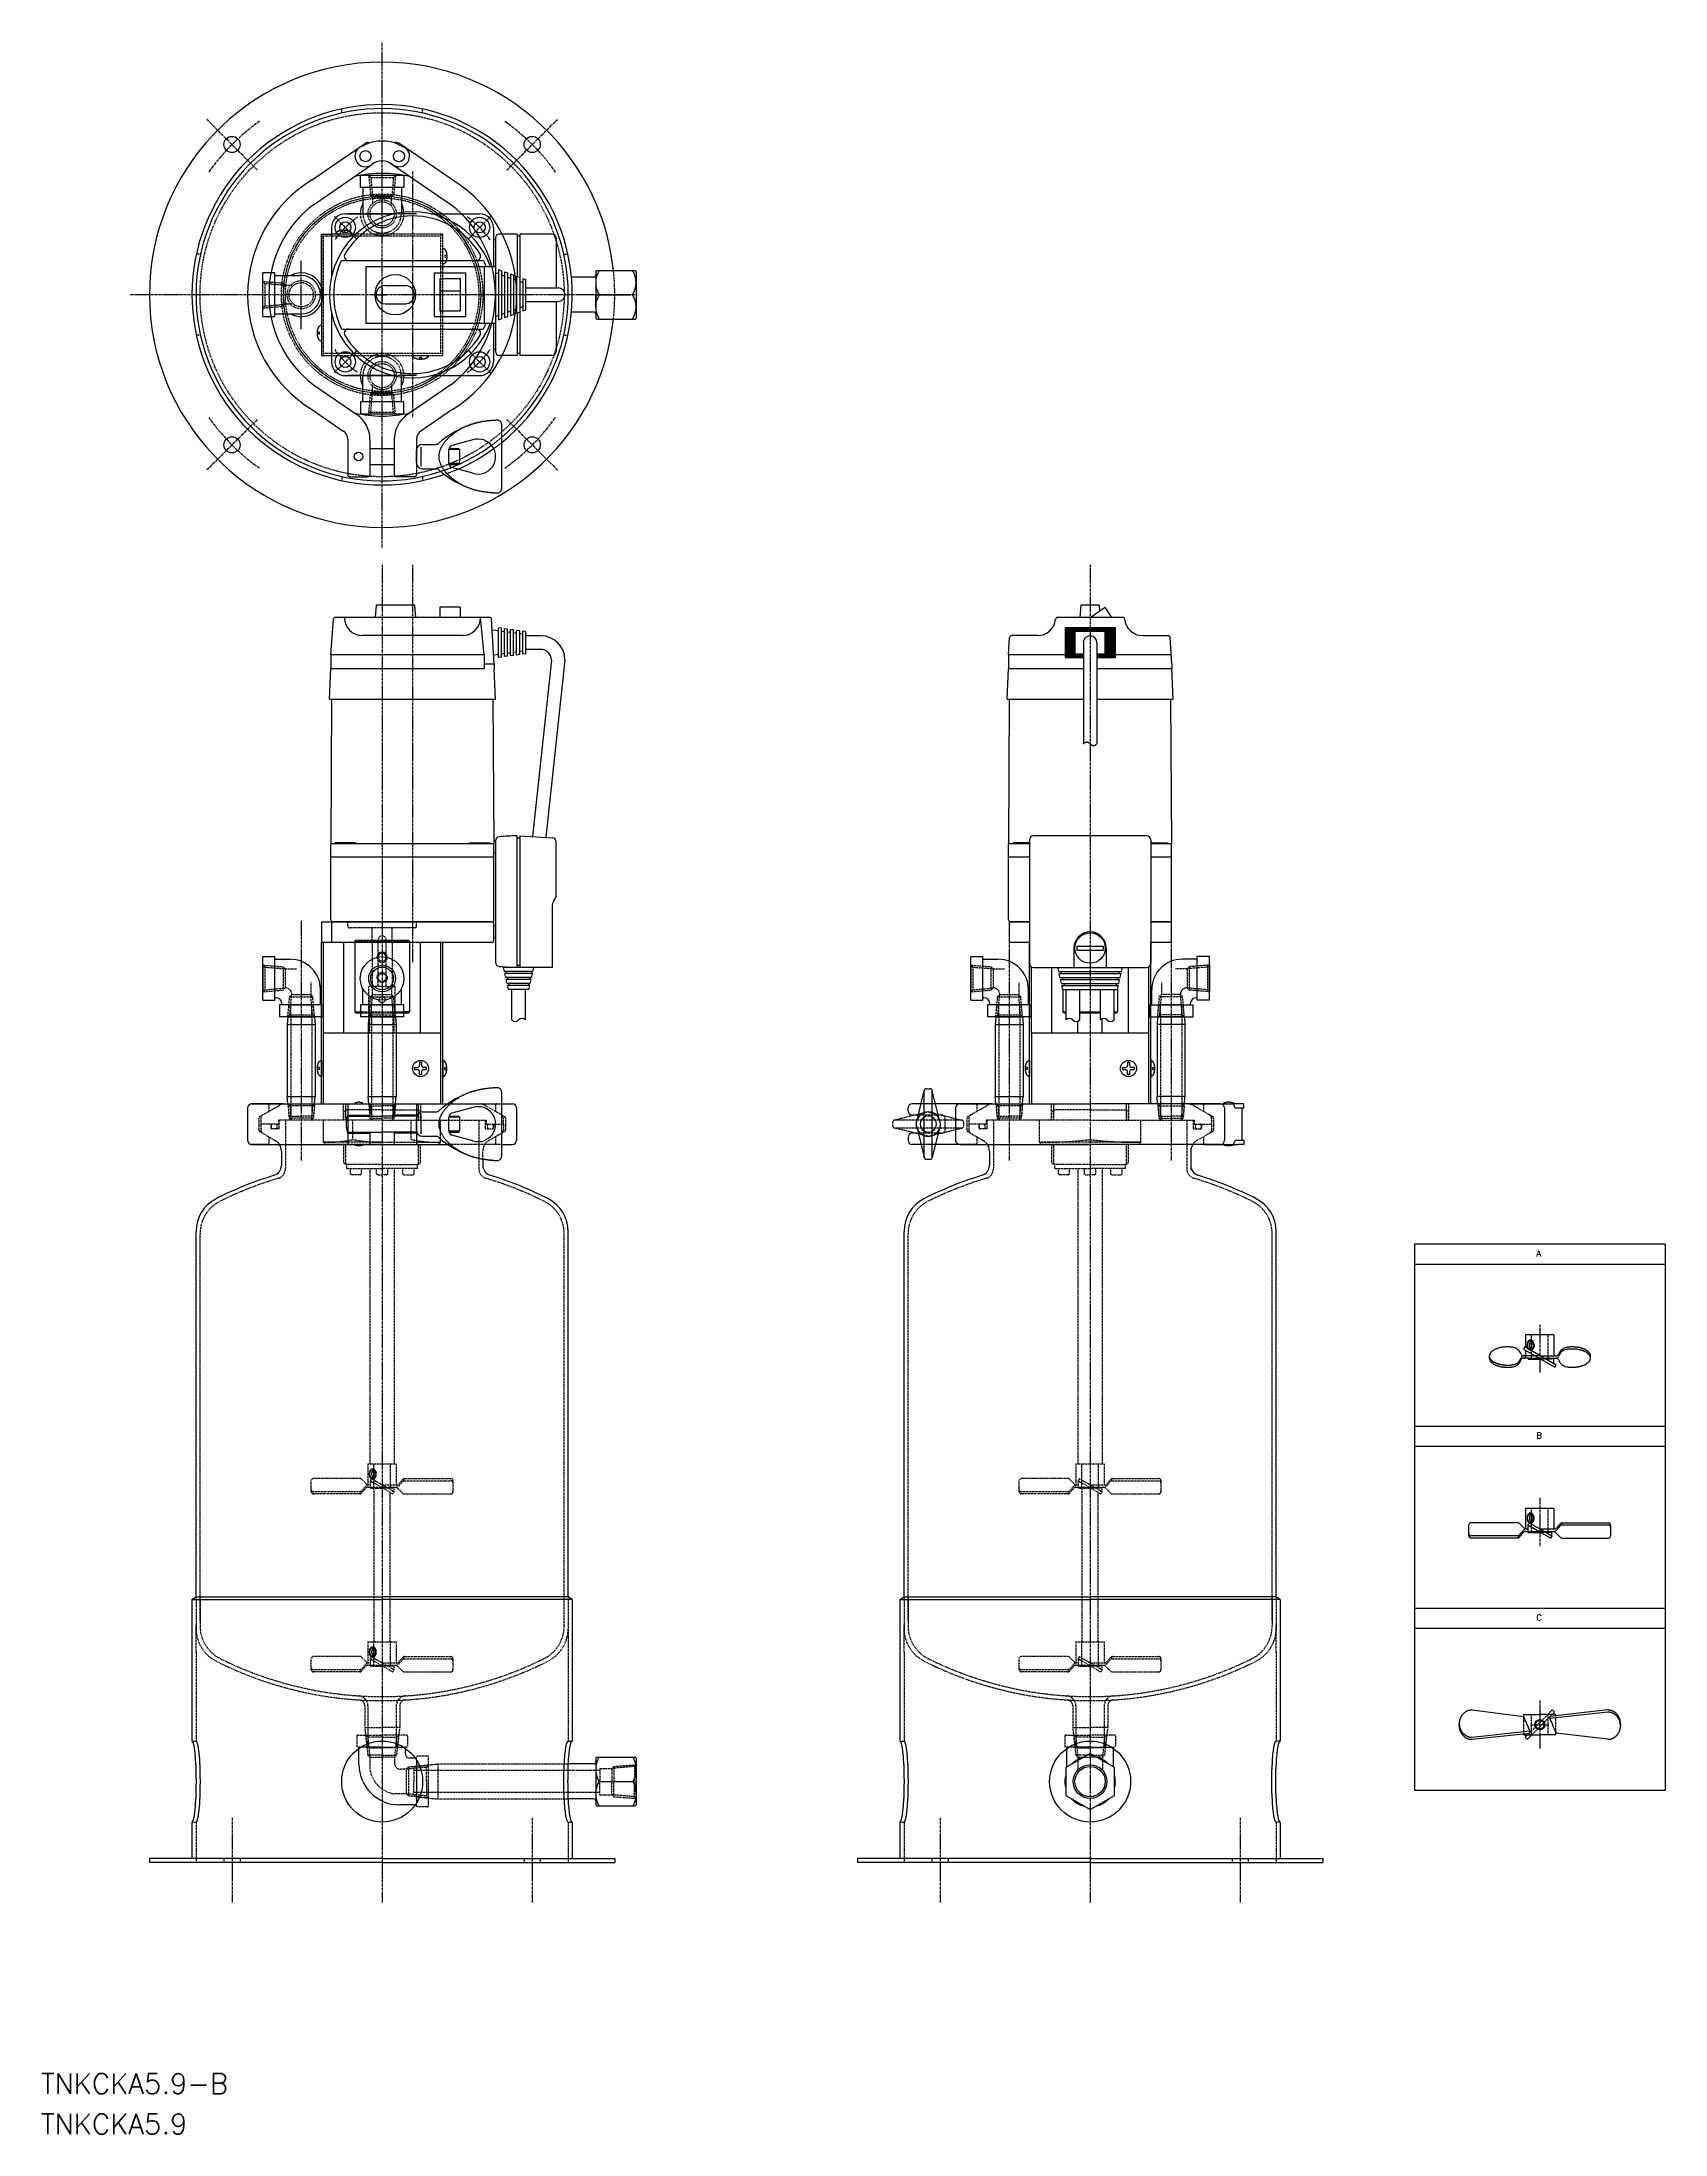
# Model space of a CAD drawing. Extents: x 248 to 1051, y 18 to 1053.
import ezdxf

# ---------------------------------------------------------------- set-up
doc = ezdxf.new("R2010")
doc.units = 0
doc.linetypes.add('CENTER', pattern=[2, 1.25, -0.25, 0.25, -0.25])
doc.linetypes.add('DASHED', pattern=[0.75, 0.5, -0.25])
doc.layers.get('0').update_dxf_attribs({"linetype": 'CONTINUOUS'})
doc.layers.add('CENTER', color=1, linetype='CENTER')
doc.styles.get("Standard").update_dxf_attribs({"font": 'txt.shx', "bigfont": 'bigfont.shx'})

msp = doc.modelspace()

# ---------------------------------------------------------------- texts
at = {"color": 7, "linetype": 'CONTINUOUS'}
for s, p in [('TNKCKA5.9-B', (247.8, 38.2)), ('TNKCKA5.9', (247.8, 18.2))]:
    msp.add_text(s, height=10, dxfattribs=at).set_placement(p)

# ---------------------------------------------------------------- blocks, each defined once
blk = doc.blocks.new('*U0')
at = {"color": 7, "linetype": 'CONTINUOUS'}
blk.add_text('A', height=3, dxfattribs=at).set_placement((493.8, 299.6))
blk = doc.blocks.new('*U1')
at = {"color": 7, "linetype": 'CONTINUOUS'}
blk.add_text('B', height=3, dxfattribs=at).set_placement((493.8, 209.6))
blk = doc.blocks.new('*U2')
at = {"color": 7, "linetype": 'CONTINUOUS'}
blk.add_text('C', height=3, dxfattribs=at).set_placement((493.8, 119.6))

# ---------------------------------------------------------------- linework, layer by layer
at = {"color": 3, "linetype": 'DASHED'}
for p, q in [((396.5, 1017.3), (396.5, 1019.4)), ((436.5, 1017.3), (436.5, 1019.4)), ((409.9, 986.5), (410.8, 976.5)), ((409.9, 986.5), (410.9, 985.5)), ((410.9, 985.5), (411.8, 975.5)), ((410.9, 985.5), (422.1, 985.5)), ((422.1, 985.5), (421.2, 975.5)), ((423.1, 986.5), (422.1, 985.5)), ((423.1, 986.5), (422.2, 976.5)), ((410.8, 976.5), (411.8, 975.5)), ((410.8, 976.5), (422.2, 976.5)), ((411.8, 975.5), (421.2, 975.5)), ((411.8, 975.5), (411.8, 972.2)), ((421.2, 972.2), (421.2, 975.5)), ((386.5, 956.5), (387.5, 956.5)), ((387.5, 898.5), (387.5, 956.5)), ((445.5, 956.5), (387.5, 956.5)), ((445.5, 957.5), (391.5, 957.5)), ((401.5, 957.5), (393.5, 957.5)), ((397, 958.5), (397, 959.5)), ((397, 958.5), (398, 958.5)), ((398, 958.5), (398, 959.5)), ((445.5, 957.5), (445.5, 956.5)), ((446.5, 957.5), (445.5, 957.5)), ((445.5, 898.5), (445.5, 956.5)), ((446.5, 898.5), (446.5, 957.5)), ((326.7, 947.5), (324.7, 947.5)), ((446.5, 942.5), (446.5, 950.5)), ((447.5, 947), (447.5, 946)), ((447.5, 947), (448.5, 947)), ((447.5, 946), (448.5, 946)), ((506.3, 947.5), (508.3, 947.5)), ((357.5, 934.1), (367.5, 933.3)), ((357.5, 934.1), (358.5, 933.1)), ((358.5, 933.1), (368.5, 932.3)), ((358.5, 933.1), (358.5, 921.9)), ((367.5, 933.3), (368.5, 932.3)), ((367.5, 933.3), (367.5, 921.8)), ((368.5, 932.3), (368.5, 922.8)), ((368.5, 932.3), (371.9, 932.3)), ((357.5, 920.9), (358.5, 921.9)), ((357.5, 920.9), (367.5, 921.8)), ((358.5, 921.9), (368.5, 922.8)), ((371.9, 922.8), (368.5, 922.8)), ((326.7, 907.5), (324.7, 907.5)), ((506.3, 907.5), (508.3, 907.5)), ((445.5, 898.5), (387.5, 898.5)), ((387.5, 897.5), (387.5, 898.5)), ((391.5, 897.5), (446.5, 897.5)), ((431.5, 897.5), (439.5, 897.5)), ((436, 896.5), (435, 896.5)), ((435, 896.5), (435, 895.5)), ((436, 896.5), (436, 895.5)), ((446.5, 898.5), (445.5, 898.5)), ((446.5, 897.5), (446.5, 898.5)), ((410.8, 878.5), (411.8, 879.5)), ((410.9, 869.5), (411.8, 879.5)), ((411.8, 879.5), (411.8, 882.9)), ((411.8, 879.5), (421.2, 879.5)), ((421.2, 882.9), (421.2, 879.5)), ((422.1, 869.5), (421.2, 879.5)), ((409.9, 868.5), (410.8, 878.5)), ((409.9, 868.5), (410.9, 869.5)), ((410.8, 878.5), (422.2, 878.5)), ((410.9, 869.5), (422.1, 869.5)), ((423.1, 868.5), (422.1, 869.5)), ((423.1, 868.5), (422.2, 878.5)), ((396.5, 837.7), (396.5, 835.7)), ((436.5, 837.7), (436.5, 835.7)), ((399.5, 615.5), (399.5, 617.5)), ((432.5, 614.5), (400.5, 614.5)), ((411.5, 608.5), (411.5, 614.5)), ((421.5, 608.5), (421.5, 614.5)), ((433.5, 615.5), (433.5, 617.5)), ((403.5, 608.5), (403, 608)), ((403, 608), (416.5, 608)), ((403.5, 608.5), (429.5, 608.5)), ((411.5, 608.5), (411.5, 585.5)), ((414.5, 585.5), (414.5, 608.5)), ((430, 608), (416.5, 608)), ((418.5, 585.5), (418.5, 608.5)), ((421.5, 608.5), (421.5, 585.5)), ((429.5, 608.5), (430, 608)), ((357.5, 596.1), (367.5, 595.3)), ((357.5, 596.1), (358.5, 595.1)), ((358.5, 595.1), (358.5, 583.9)), ((358.5, 595.1), (368.5, 594.3)), ((367.5, 595.3), (368.5, 594.3)), ((367.5, 595.3), (367.5, 583.8)), ((368.5, 594.3), (374.5, 594.3)), ((368.5, 594.3), (368.5, 584.8)), ((707.5, 596.1), (708.5, 595.1)), ((707.5, 596.1), (717.5, 595.3)), ((708.5, 595.1), (718.5, 594.3)), ((708.5, 595.1), (708.5, 583.9)), ((717.5, 595.3), (717.5, 583.8)), ((717.5, 595.3), (718.5, 594.3)), ((718.5, 594.3), (718.5, 584.8)), ((718.5, 594.3), (724.5, 594.3)), ((814.5, 594.3), (808.5, 594.3)), ((815.5, 595.3), (814.5, 594.3)), ((824.5, 595.1), (814.5, 594.3)), ((814.5, 594.3), (814.5, 584.8)), ((825.5, 596.1), (815.5, 595.3)), ((815.5, 595.3), (815.5, 583.8)), ((825.5, 596.1), (824.5, 595.1)), ((824.5, 595.1), (824.5, 583.9)), ((357.5, 582.9), (358.5, 583.9)), ((357.5, 582.9), (367.5, 583.8)), ((358.5, 583.9), (368.5, 584.8)), ((367.5, 583.8), (368.5, 584.8)), ((368.5, 584.8), (368.8, 584.8)), ((369.9, 570.5), (370.8, 580.5)), ((370.8, 580.5), (371.8, 581.5)), ((370.8, 580.5), (382.2, 580.5)), ((370.9, 571.5), (371.8, 581.5)), ((371.8, 581.5), (371.8, 581.8)), ((371.8, 581.5), (381.2, 581.5)), ((381.2, 587.5), (381.2, 581.5)), ((382.1, 571.5), (381.2, 581.5)), ((382.2, 580.5), (381.2, 581.5)), ((383.1, 570.5), (382.2, 580.5)), ((409.9, 570.5), (410.8, 580.5)), ((410, 572.5), (410, 585.5)), ((416.5, 585.5), (410, 585.5)), ((410.8, 580.5), (411.8, 581.5)), ((410.8, 580.5), (422.2, 580.5)), ((410.9, 571.5), (411.8, 581.5)), ((411.8, 581.5), (411.8, 584.9)), ((411.8, 581.5), (421.2, 581.5)), ((416.5, 585.5), (423, 585.5)), ((421.2, 584.9), (421.2, 581.5)), ((422.2, 580.5), (421.2, 581.5)), ((422.1, 571.5), (421.2, 581.5)), ((423.1, 570.5), (422.2, 580.5)), ((423, 572.5), (423, 585.5)), ((707.5, 582.9), (708.5, 583.9)), ((707.5, 582.9), (717.5, 583.8)), ((708.5, 583.9), (718.5, 584.8)), ((717.5, 583.8), (718.5, 584.8)), ((718.5, 584.8), (718.8, 584.8)), ((719.9, 570.5), (720.8, 580.5)), ((720.8, 580.5), (721.8, 581.5)), ((720.8, 580.5), (732.2, 580.5)), ((720.9, 571.5), (721.8, 581.5)), ((721.8, 581.5), (721.8, 581.8)), ((721.8, 581.5), (731.2, 581.5)), ((731.2, 587.5), (731.2, 581.5)), ((732.2, 580.5), (731.2, 581.5)), ((732.1, 571.5), (731.2, 581.5)), ((733.1, 570.5), (732.2, 580.5)), ((799.9, 570.5), (800.8, 580.5)), ((800.8, 580.5), (801.8, 581.5)), ((812.2, 580.5), (800.8, 580.5)), ((800.9, 571.5), (801.8, 581.5)), ((801.8, 587.5), (801.8, 581.5)), ((811.2, 581.5), (801.8, 581.5)), ((811.2, 581.5), (811.2, 581.8)), ((812.2, 580.5), (811.2, 581.5)), ((812.1, 571.5), (811.2, 581.5)), ((813.1, 570.5), (812.2, 580.5)), ((814.5, 584.8), (814.2, 584.8)), ((815.5, 583.8), (814.5, 584.8)), ((824.5, 583.9), (814.5, 584.8)), ((825.5, 582.9), (815.5, 583.8)), ((825.5, 582.9), (824.5, 583.9)), ((369.9, 570.5), (370.5, 576.5)), ((369.9, 570.5), (370.9, 571.5)), ((370.5, 576.5), (382.5, 576.5)), ((370.9, 571.5), (382.1, 571.5)), ((371.3, 570.5), (371.3, 576.5)), ((371.3, 570.5), (371.3, 527.5)), ((381.8, 570.5), (381.8, 576.5)), ((381.8, 570.5), (381.8, 527.5)), ((383.1, 570.5), (382.1, 571.5)), ((383.1, 570.5), (382.5, 576.5)), ((405.5, 573), (416.5, 573)), ((405.5, 572.5), (416.5, 572.5)), ((409.9, 570.5), (410.5, 576.5)), ((409.9, 570.5), (410.9, 571.5)), ((410.5, 576.5), (422.5, 576.5)), ((410.5, 562.5), (410.5, 572.5)), ((410.9, 571.5), (422.1, 571.5)), ((411.3, 570.5), (411.3, 576.5)), ((411.3, 570.5), (411.3, 527.5)), ((416.5, 573), (427.5, 573)), ((416.5, 572.5), (427.5, 572.5)), ((421.8, 570.5), (421.8, 576.5)), ((421.8, 570.5), (421.8, 527.5)), ((423.1, 570.5), (422.1, 571.5)), ((423.1, 570.5), (422.5, 576.5)), ((422.5, 562.5), (422.5, 572.5)), ((719.9, 570.5), (720.5, 576.5)), ((719.9, 570.5), (720.9, 571.5)), ((720.5, 576.5), (732.5, 576.5)), ((720.9, 571.5), (732.1, 571.5)), ((721.3, 570.5), (721.3, 576.5)), ((721.3, 570.5), (721.3, 527.5)), ((731.8, 570.5), (731.8, 576.5)), ((731.8, 570.5), (731.8, 527.5)), ((733.1, 570.5), (732.1, 571.5)), ((733.1, 570.5), (732.5, 576.5)), ((799.9, 570.5), (800.5, 576.5)), ((799.9, 570.5), (800.9, 571.5)), ((812.5, 576.5), (800.5, 576.5)), ((812.1, 571.5), (800.9, 571.5)), ((801.3, 570.5), (801.3, 576.5)), ((801.3, 570.5), (801.3, 527.5)), ((811.8, 570.5), (811.8, 576.5)), ((811.8, 570.5), (811.8, 527.5)), ((813.1, 570.5), (812.1, 571.5)), ((813.1, 570.5), (812.5, 576.5)), ((369.9, 527.5), (370.9, 526.5)), ((369.9, 527.5), (370.5, 520.5)), ((369.9, 527.5), (370.5, 521.5)), ((371.3, 527.5), (371.3, 521.5)), ((381.8, 527.5), (381.8, 521.5)), ((383.1, 527.5), (382.1, 526.5)), ((383.1, 527.5), (382.5, 520.5)), ((383.1, 527.5), (382.5, 521.5)), ((397.4, 519.5), (397.4, 527.5)), ((398.5, 519.5), (398.5, 527.5)), ((398.5, 520.5), (398.5, 527.5)), ((409.9, 527.5), (410.9, 526.5)), ((409.9, 527.5), (410.5, 520.5)), ((409.9, 527.5), (410.5, 521.5)), ((411.3, 527.5), (411.3, 521.5)), ((421.8, 527.5), (421.8, 521.5)), ((423.1, 527.5), (422.1, 526.5)), ((423.1, 527.5), (422.5, 520.5)), ((423.1, 527.5), (422.5, 521.5)), ((434.5, 520.5), (434.5, 527.5)), ((434.5, 519.5), (434.5, 527.5)), ((435.6, 519.5), (435.6, 527.5)), ((719.9, 527.5), (720.5, 521.5)), ((719.9, 527.5), (720.5, 520.5)), ((719.9, 527.5), (720.9, 526.5)), ((721.3, 527.5), (721.3, 521.5)), ((731.8, 527.5), (731.8, 521.5)), ((733.1, 527.5), (732.1, 526.5)), ((733.1, 527.5), (732.5, 521.5)), ((733.1, 527.5), (732.5, 520.5)), ((747.4, 519.5), (747.4, 527.5)), ((748.5, 520.5), (748.5, 527.5)), ((748.5, 519.5), (748.5, 527.5)), ((784.5, 519.5), (784.5, 527.5)), ((784.5, 520.5), (784.5, 527.5)), ((785.6, 519.5), (785.6, 527.5)), ((799.9, 527.5), (800.9, 526.5)), ((799.9, 527.5), (800.5, 520.5)), ((799.9, 527.5), (800.5, 521.5)), ((801.3, 527.5), (801.3, 521.5)), ((811.8, 527.5), (811.8, 521.5)), ((813.1, 527.5), (812.1, 526.5)), ((813.1, 527.5), (812.5, 520.5)), ((813.1, 527.5), (812.5, 521.5)), ((355.5, 520.4), (355.5, 514.7)), ((356, 521.2), (366.2, 527.1)), ((356.5, 520.4), (356.5, 514.7)), ((365.5, 517.5), (356.5, 517.5)), ((360.5, 527), (360.5, 523.8)), ((361.5, 517.5), (361.5, 515.1)), ((365.2, 519.5), (365.2, 517.5)), ((416.5, 519.5), (365.2, 519.5)), ((365.5, 519.5), (365.5, 515.1)), ((368.7, 519.5), (368.7, 495.5)), ((383, 526.5), (370, 526.5)), ((370.5, 521.5), (376.5, 521.5)), ((370.5, 520.5), (371.5, 519.5)), ((382.5, 520.5), (370.5, 520.5)), ((370.9, 526.5), (371.5, 519.5)), ((382.5, 521.5), (376.5, 521.5)), ((382.1, 526.5), (381.5, 519.5)), ((382.5, 520.5), (381.5, 519.5)), ((387.6, 508.5), (387.6, 519.5)), ((397.5, 523.5), (398.5, 524.5)), ((397.5, 519.5), (397.5, 523.5)), ((416.5, 524.5), (398.5, 524.5)), ((402.1, 509.9), (402.1, 519.5)), ((410, 526.5), (416.5, 526.5)), ((410.5, 521.5), (416.5, 521.5)), ((410.5, 520.5), (416.5, 520.5)), ((410.5, 520.5), (411.5, 519.5)), ((410.9, 526.5), (411.5, 519.5)), ((423, 526.5), (416.5, 526.5)), ((416.5, 524.5), (434.5, 524.5)), ((422.5, 521.5), (416.5, 521.5)), ((422.5, 520.5), (416.5, 520.5)), ((416.5, 519.5), (467.9, 519.5)), ((422.1, 526.5), (421.5, 519.5)), ((422.5, 520.5), (421.5, 519.5)), ((430.9, 509.9), (430.9, 519.5)), ((435.5, 523.5), (434.5, 524.5)), ((435.5, 519.5), (435.5, 523.5)), ((445.4, 508.5), (445.4, 519.5)), ((464.3, 519.5), (464.3, 495.5)), ((464.3, 519.5), (464.3, 495.5)), ((475.5, 522.1), (466.8, 527.1)), ((467.5, 519.5), (467.5, 515.1)), ((467.5, 517.5), (476.5, 517.5)), ((467.9, 519.5), (467.9, 517.5)), ((471.5, 517.5), (471.5, 515.1)), ((472.5, 527), (472.5, 523.8)), ((475.5, 522.1), (477, 521.2)), ((476.5, 517.5), (476.5, 520.4)), ((476.5, 517.5), (476.5, 514.7)), ((477.5, 520.4), (477.5, 514.7)), ((669, 516.5), (669, 518.5)), ((686.5, 523.5), (670, 519.5)), ((703, 519.5), (670, 519.5)), ((692.9, 522), (678.5, 522)), ((686.5, 523.5), (703, 519.5)), ((694.9, 515), (694.9, 520)), ((704, 516.5), (704, 518.5)), ((705.5, 520.4), (705.5, 514.7)), ((706, 521.2), (716.2, 527.1)), ((706.5, 520.4), (706.5, 514.7)), ((715.5, 517.5), (706.5, 517.5)), ((710.5, 527), (710.5, 523.8)), ((711.5, 517.5), (711.5, 515.1)), ((766.5, 519.5), (715.2, 519.5)), ((715.2, 519.5), (715.2, 517.5)), ((715.5, 519.5), (715.5, 515.1)), ((718.7, 519.5), (718.7, 495.5)), ((733, 526.5), (720, 526.5)), ((720.5, 521.5), (726.5, 521.5)), ((732.5, 520.5), (720.5, 520.5)), ((720.5, 520.5), (721.5, 519.5)), ((720.9, 526.5), (721.5, 519.5)), ((732.5, 521.5), (726.5, 521.5)), ((732.1, 526.5), (731.5, 519.5)), ((732.5, 520.5), (731.5, 519.5)), ((741.5, 508.5), (741.5, 519.5)), ((747.5, 523.5), (748.5, 524.5)), ((747.5, 519.5), (747.5, 523.5)), ((766.5, 524.5), (748.5, 524.5)), ((766.5, 524.5), (784.5, 524.5)), ((766.5, 519.5), (817.9, 519.5)), ((785.5, 523.5), (784.5, 524.5)), ((785.5, 519.5), (785.5, 523.5)), ((791.5, 508.5), (791.5, 519.5)), ((800, 526.5), (813, 526.5)), ((800.5, 521.5), (806.5, 521.5)), ((800.5, 520.5), (812.5, 520.5)), ((800.5, 520.5), (801.5, 519.5)), ((800.9, 526.5), (801.5, 519.5)), ((812.5, 521.5), (806.5, 521.5)), ((812.1, 526.5), (811.5, 519.5)), ((812.5, 520.5), (811.5, 519.5)), ((814.3, 519.5), (814.3, 494.6)), ((827, 521.2), (816.8, 527.1)), ((817.5, 519.5), (817.5, 515.1)), ((817.5, 517.5), (826.5, 517.5)), ((817.9, 519.5), (817.9, 517.5)), ((821.5, 517.5), (821.5, 515.1)), ((822.5, 527), (822.5, 523.8)), ((826.5, 520.4), (826.5, 514.7)), ((827.5, 520.4), (827.5, 514.7)), ((356, 513.8), (363.7, 509.4)), ((360.5, 511.2), (360.5, 508)), ((365.5, 515.1), (361.5, 515.1)), ((416.5, 508.5), (387.6, 508.5)), ((388.6, 507.5), (387.6, 508.5)), ((416.5, 507.5), (388.6, 507.5)), ((397.5, 498.5), (397.5, 507.5)), ((398.5, 497.5), (398.5, 507.5)), ((416.5, 508.5), (445.4, 508.5)), ((416.5, 507.5), (444.4, 507.5)), ((434.5, 497.5), (434.5, 507.5)), ((435.5, 498.5), (435.5, 507.5)), ((444.4, 507.5), (445.4, 508.5)), ((475.5, 507.5), (448.8, 507.5)), ((467.5, 515.1), (471.5, 515.1)), ((475.5, 512.9), (469.3, 509.4)), ((472.5, 511.2), (472.5, 508)), ((475.5, 512.9), (477, 513.8)), ((686.5, 511.5), (670, 515.5)), ((703, 515.5), (670, 515.5)), ((692.9, 513), (678.5, 513)), ((686.5, 511.5), (703, 515.5)), ((706, 513.8), (713.7, 509.4)), ((710.5, 511.2), (710.5, 508)), ((715.5, 515.1), (711.5, 515.1)), ((741.5, 508.5), (742.5, 507.5)), ((791.5, 508.5), (741.5, 508.5)), ((790.5, 507.5), (742.5, 507.5)), ((747.5, 498.5), (747.5, 507.5)), ((748.5, 497.5), (748.5, 507.5)), ((784.5, 497.5), (784.5, 507.5)), ((785.5, 498.5), (785.5, 507.5)), ((791.5, 508.5), (790.5, 507.5)), ((817.5, 515.1), (821.5, 515.1)), ((827, 513.8), (819.3, 509.4)), ((822.5, 511.2), (822.5, 508)), ((398.5, 497.5), (397.5, 498.5)), ((398.5, 497.5), (397.5, 498.5)), ((416.5, 497.5), (398.5, 497.5)), ((399, 495.5), (399, 497.5)), ((416.5, 497.5), (434.5, 497.5)), ((434, 495.5), (434, 497.5)), ((434.5, 497.5), (435.5, 498.5)), ((434.5, 497.5), (435.5, 498.5)), ((466.3, 500.2), (466.3, 504.2)), ((748.5, 497.5), (747.5, 498.5)), ((748.5, 497.5), (747.5, 498.5)), ((766.5, 497.5), (748.5, 497.5)), ((749, 495.5), (749, 497.5)), ((766.5, 497.5), (784.5, 497.5)), ((784, 495.5), (784, 497.5)), ((784.5, 497.5), (785.5, 498.5)), ((784.5, 497.5), (785.5, 498.5)), ((399, 495.5), (416.5, 495.5)), ((400.8, 492.8), (400.8, 495.5)), ((401.3, 492.5), (400.8, 492.8)), ((405.7, 492.5), (401.3, 492.5)), ((405.7, 492.5), (406.3, 492.8)), ((406.3, 492.8), (406.3, 495.5)), ((410.5, 495.5), (410.5, 349.5)), ((413.8, 492.8), (413.8, 495.5)), ((414.3, 492.5), (413.8, 492.8)), ((414.3, 492.5), (416.5, 492.5)), ((434, 495.5), (416.5, 495.5)), ((418.7, 492.5), (416.5, 492.5)), ((418.7, 492.5), (419.3, 492.8)), ((419.3, 492.8), (419.3, 495.5)), ((422.5, 495.5), (422.5, 349.5)), ((426.8, 492.8), (426.8, 495.5)), ((427.3, 492.5), (426.8, 492.8)), ((427.3, 492.5), (431.7, 492.5)), ((431.7, 492.5), (432.3, 492.8)), ((432.3, 492.8), (432.3, 495.5)), ((749, 495.5), (766.5, 495.5)), ((750.8, 492.8), (750.8, 495.5)), ((751.3, 492.5), (750.8, 492.8)), ((755.7, 492.5), (751.3, 492.5)), ((755.7, 492.5), (756.3, 492.8)), ((756.3, 492.8), (756.3, 495.5)), ((760.5, 495.5), (760.5, 349.5)), ((763.8, 492.8), (763.8, 495.5)), ((764.3, 492.5), (763.8, 492.8)), ((764.3, 492.5), (766.5, 492.5)), ((784, 495.5), (766.5, 495.5)), ((768.7, 492.5), (766.5, 492.5)), ((768.7, 492.5), (769.3, 492.8)), ((769.3, 492.8), (769.3, 495.5)), ((772.5, 495.5), (772.5, 349.5)), ((776.8, 492.8), (776.8, 495.5)), ((777.3, 492.5), (776.8, 492.8)), ((777.3, 492.5), (781.7, 492.5)), ((781.7, 492.5), (782.3, 492.8)), ((782.3, 492.8), (782.3, 495.5)), ((326.5, 272.1), (326.5, 463.3)), ((506.5, 269.4), (506.5, 463.3)), ((676.5, 272.1), (676.5, 463.3)), ((856.5, 272.1), (856.5, 463.3)), ((984.7, 401.3), (984.7, 413.3)), ((992.9, 401.3), (992.9, 413.3)), ((988.8, 403), (986.6, 403)), ((988.8, 401.8), (991.1, 401.8)), ((994.6, 401.3), (989.6, 401.3)), ((994.6, 401.8), (994.6, 401.3)), ((405.6, 342.3), (382.5, 342.3)), ((408.8, 339.5), (406.3, 342)), ((409.5, 349.5), (416.5, 349.5)), ((409.5, 349.5), (409.5, 339.2)), ((411.2, 342.3), (410.6, 341.2)), ((411.2, 342.3), (416.5, 339.2)), ((412.4, 337.5), (412.4, 349.5)), ((416.5, 349.5), (423.5, 349.5)), ((420.6, 337.5), (420.6, 349.5)), ((423.5, 349.5), (423.5, 339.2)), ((426.7, 341.9), (424.6, 339.6)), ((427, 342.2), (427, 341.2)), ((427.5, 342.3), (450.5, 342.3)), ((755.6, 342.3), (732.5, 342.3)), ((758.8, 339.5), (756.3, 342)), ((759.5, 349.5), (759.5, 339.2)), ((759.5, 349.5), (766.5, 349.5)), ((761.2, 342.3), (760.6, 341.2)), ((761.2, 342.3), (766.5, 339.2)), ((762.4, 337.5), (762.4, 349.5)), ((766.5, 349.5), (773.5, 349.5)), ((770.6, 337.5), (770.6, 349.5)), ((773.5, 349.5), (773.5, 339.2)), ((776.7, 341.9), (774.6, 339.6)), ((777, 342.2), (777, 341.2)), ((777.5, 342.3), (800.5, 342.3)), ((381.5, 335.7), (381.5, 341.3)), ((406, 335.8), (382.5, 335.8)), ((405.5, 334.7), (382.5, 334.7)), ((406, 335.8), (408.8, 338.9)), ((406, 334.8), (406, 335.8)), ((406.3, 335.1), (408.6, 337.7)), ((409.4, 338), (416.1, 338)), ((409.5, 339.2), (410.6, 339.2)), ((410.6, 341.2), (416.5, 337.8)), ((410.6, 341.2), (410.6, 338)), ((410.8, 338), (410.8, 337.5)), ((410.8, 337.5), (416.5, 337.5)), ((412.5, 261.5), (412.5, 337.5)), ((416.1, 338), (416.5, 338)), ((416.5, 339.2), (423.9, 339.2)), ((416.5, 339.2), (422.4, 335.8)), ((416.5, 338), (418.5, 338)), ((416.5, 337.8), (421.8, 334.7)), ((416.5, 337.5), (417, 337.5)), ((422.3, 337.5), (417, 337.5)), ((418.5, 338), (423.7, 338)), ((420.5, 261.5), (420.5, 335.5)), ((422.4, 335.8), (421.8, 334.7)), ((422.3, 338), (422.3, 337.5)), ((422.4, 335.8), (422.4, 338)), ((424, 337.7), (426.7, 335)), ((427, 341.2), (424.5, 338.4)), ((427, 341.2), (450.5, 341.2)), ((427.4, 334.7), (450.5, 334.7)), ((451.5, 341.3), (451.5, 335.7)), ((731.5, 335.7), (731.5, 341.3)), ((756, 335.8), (732.5, 335.8)), ((755.5, 334.7), (732.5, 334.7)), ((756, 335.8), (758.8, 338.9)), ((756, 334.8), (756, 335.8)), ((756.3, 335.1), (758.6, 337.7)), ((759.4, 338), (766.1, 338)), ((759.5, 339.2), (760.6, 339.2)), ((760.6, 341.2), (760.6, 338)), ((760.6, 341.2), (766.5, 337.8)), ((760.8, 338), (760.8, 337.5)), ((760.8, 337.5), (766.5, 337.5)), ((762.5, 261.5), (762.5, 337.5)), ((766.1, 338), (766.5, 338)), ((766.5, 339.2), (772.4, 335.8)), ((766.5, 339.2), (773.9, 339.2)), ((766.5, 338), (768.5, 338)), ((766.5, 337.8), (771.8, 334.7)), ((766.5, 337.5), (767, 337.5)), ((772.3, 337.5), (767, 337.5)), ((768.5, 338), (773.7, 338)), ((770.5, 261.5), (770.5, 335.5)), ((772.4, 335.8), (771.8, 334.7)), ((772.3, 338), (772.3, 337.5)), ((772.4, 335.8), (772.4, 338)), ((774, 337.7), (776.7, 335)), ((777, 341.2), (774.5, 338.4)), ((777, 341.2), (800.5, 341.2)), ((777.4, 334.7), (800.5, 334.7)), ((801.5, 341.3), (801.5, 335.7)), ((984.7, 315.7), (984.7, 327.7)), ((992.9, 315.7), (992.9, 327.7)), ((988.8, 316.2), (990.9, 316.2)), ((994.6, 315.7), (989.3, 315.7)), ((324.5, 283.8), (324.5, 267.1)), ((326.5, 282.8), (326.5, 269.4)), ((508.5, 283.8), (508.5, 212.5)), ((674.5, 283.8), (674.5, 267.1)), ((676.5, 282.8), (676.5, 269.4)), ((856.5, 282.8), (856.5, 269.4)), ((858.5, 283.8), (858.5, 267.1)), ((324.5, 256.7), (324.5, 269.8)), ((674.5, 256.7), (674.5, 269.8)), ((858.5, 256.7), (858.5, 269.8)), ((409.5, 261.5), (409.5, 251.2)), ((409.5, 261.5), (416.5, 261.5)), ((412.4, 249.5), (412.4, 261.5)), ((416.5, 261.5), (423.5, 261.5)), ((420.6, 249.5), (420.6, 261.5)), ((423.5, 261.5), (423.5, 251.2)), ((759.5, 261.5), (766.5, 261.5)), ((759.5, 261.5), (759.5, 251.2)), ((762.4, 249.5), (762.4, 261.5)), ((766.5, 261.5), (773.5, 261.5)), ((770.6, 249.5), (770.6, 261.5)), ((773.5, 261.5), (773.5, 251.2)), ((324.5, 256.7), (324.5, 212.5)), ((381.5, 247.7), (381.5, 253.3)), ((405.6, 254.3), (382.5, 254.3)), ((406, 247.8), (408.8, 250.9)), ((408.8, 251.5), (406.3, 254)), ((406.3, 247.1), (408.6, 249.7)), ((409.4, 250), (416.1, 250)), ((409.5, 251.2), (410.6, 251.2)), ((411.2, 254.3), (410.6, 253.2)), ((410.6, 253.2), (410.6, 250)), ((410.6, 253.2), (416.5, 249.8)), ((410.8, 250), (410.8, 249.5)), ((410.8, 249.5), (416.5, 249.5)), ((411.2, 254.3), (416.5, 251.2)), ((416.1, 250), (416.5, 250)), ((416.5, 251.2), (422.4, 247.8)), ((416.5, 251.2), (423.9, 251.2)), ((416.5, 250), (418.5, 250)), ((416.5, 249.8), (421.8, 246.7)), ((416.5, 249.5), (417, 249.5)), ((422.3, 249.5), (417, 249.5)), ((418.5, 250), (423.7, 250)), ((422.3, 250), (422.3, 249.5)), ((422.4, 247.8), (422.4, 250)), ((424, 249.7), (426.7, 247)), ((427, 253.2), (424.5, 250.4)), ((426.7, 253.9), (424.6, 251.6)), ((427, 254.2), (427, 253.2)), ((427, 253.2), (450.5, 253.2)), ((427.5, 254.3), (450.5, 254.3)), ((451.5, 253.3), (451.5, 247.7)), ((674.5, 256.7), (674.5, 212.5)), ((731.5, 247.7), (731.5, 253.3)), ((755.6, 254.3), (732.5, 254.3)), ((756, 247.8), (758.8, 250.9)), ((758.8, 251.5), (756.3, 254)), ((756.3, 247.1), (758.6, 249.7)), ((759.4, 250), (766.1, 250)), ((759.5, 251.2), (760.6, 251.2)), ((761.2, 254.3), (760.6, 253.2)), ((760.6, 253.2), (766.5, 249.8)), ((760.6, 253.2), (760.6, 250)), ((760.8, 250), (760.8, 249.5)), ((760.8, 249.5), (766.5, 249.5)), ((761.2, 254.3), (766.5, 251.2)), ((766.1, 250), (766.5, 250)), ((766.5, 251.2), (773.9, 251.2)), ((766.5, 251.2), (772.4, 247.8)), ((766.5, 250), (768.5, 250)), ((766.5, 249.8), (771.8, 246.7)), ((766.5, 249.5), (767, 249.5)), ((772.3, 249.5), (767, 249.5)), ((768.5, 250), (773.7, 250)), ((772.3, 250), (772.3, 249.5)), ((772.4, 247.8), (772.4, 250)), ((774, 249.7), (776.7, 247)), ((777, 253.2), (774.5, 250.4)), ((776.7, 253.9), (774.6, 251.6)), ((777, 254.2), (777, 253.2)), ((777, 253.2), (800.5, 253.2)), ((777.5, 254.3), (800.5, 254.3)), ((801.5, 253.3), (801.5, 247.7)), ((858.5, 256.7), (858.5, 212.5)), ((406, 247.8), (382.5, 247.8)), ((405.5, 246.7), (382.5, 246.7)), ((406, 246.8), (406, 247.8)), ((422.4, 247.8), (421.8, 246.7)), ((427.4, 246.7), (450.5, 246.7)), ((756, 247.8), (732.5, 247.8)), ((755.5, 246.7), (732.5, 246.7)), ((756, 246.8), (756, 247.8)), ((772.4, 247.8), (771.8, 246.7)), ((777.4, 246.7), (800.5, 246.7)), ((407.9, 229.9), (407.9, 219.2)), ((409.5, 229.9), (409.5, 215.5)), ((423.5, 229.9), (423.5, 215.5)), ((425.2, 229.9), (425.2, 219.2)), ((757.9, 229.9), (757.9, 219.2)), ((759.5, 229.9), (759.5, 215.5)), ((773.5, 229.9), (773.5, 215.5)), ((775.2, 229.9), (775.2, 219.2)), ((407.9, 219.2), (408.3, 215.5)), ((407.9, 219.2), (416.5, 219.2)), ((425.2, 219.2), (416.5, 219.2)), ((425.2, 219.2), (424.7, 215.5)), ((757.9, 219.2), (766.5, 219.2)), ((757.9, 219.2), (758.3, 215.5)), ((775.2, 219.2), (766.5, 219.2)), ((775.2, 219.2), (774.7, 215.5)), ((980.8, 224.7), (980.8, 216.2)), ((988.8, 221.7), (982.8, 215.6)), ((984.7, 215.6), (984.7, 225.6)), ((988.8, 219.6), (984.9, 215.6)), ((992.8, 225.6), (988.8, 221.7)), ((994.9, 225.6), (988.8, 219.6)), ((992.9, 215.6), (992.9, 225.6)), ((996.8, 216.5), (996.8, 225)), ((322.5, 212.5), (324.5, 212.5)), ((404, 215), (404, 210)), ((404.5, 215.5), (416.5, 215.5)), ((406, 209.5), (404.5, 209.5)), ((405, 208.9), (405, 209.5)), ((408.3, 215.5), (409, 209.2)), ((408.4, 215.5), (409.4, 214.5)), ((408.4, 215.5), (409.4, 205.5)), ((409, 209.2), (416.5, 209.2)), ((416.5, 214.5), (409.4, 214.5)), ((409.4, 214.5), (410.4, 204.5)), ((409.5, 215.5), (409.5, 209.2)), ((428.5, 215.5), (416.5, 215.5)), ((416.5, 214.5), (423.6, 214.5)), ((424, 209.2), (416.5, 209.2)), ((423.6, 214.5), (422.6, 204.5)), ((423.5, 215.5), (423.5, 209.2)), ((424.6, 215.5), (423.6, 205.5)), ((424.6, 215.5), (423.6, 214.5)), ((424.7, 215.5), (424, 209.2)), ((428.5, 209.5), (427, 209.5)), ((428, 208.9), (428, 209.5)), ((429, 215), (429, 210)), ((672.5, 212.5), (674.5, 212.5)), ((754, 215), (754, 210)), ((754.5, 215.5), (766.5, 215.5)), ((756, 209.5), (754.5, 209.5)), ((755, 208.9), (755, 209.5)), ((758.3, 215.5), (759, 209.2)), ((758.4, 215.5), (759.4, 214.5)), ((758.4, 215.5), (759.4, 205.5)), ((759, 209.2), (766.5, 209.2)), ((759.4, 214.5), (760.4, 204.5)), ((766.5, 214.5), (759.4, 214.5)), ((759.5, 215.5), (759.5, 209.2)), ((778.5, 215.5), (766.5, 215.5)), ((766.5, 214.5), (773.6, 214.5)), ((774, 209.2), (766.5, 209.2)), ((773.6, 214.5), (772.6, 204.5)), ((773.5, 215.5), (773.5, 209.2)), ((774.6, 215.5), (773.6, 205.5)), ((774.6, 215.5), (773.6, 214.5)), ((774.7, 215.5), (774, 209.2)), ((777, 209.5), (778.5, 209.5)), ((778, 208.9), (778, 209.5)), ((779, 215), (779, 210)), ((860.5, 212.5), (858.5, 212.5)), ((409.4, 205.5), (410.4, 204.5)), ((416.5, 205.5), (409.4, 205.5)), ((410.4, 204.5), (410.4, 198.5)), ((410.4, 204.5), (416.5, 204.5)), ((416.5, 205.5), (423.6, 205.5)), ((422.6, 204.5), (416.5, 204.5)), ((423.6, 205.5), (422.6, 204.5)), ((422.6, 204.5), (422.6, 201.6)), ((428.5, 198.6), (425.6, 198.6)), ((429.5, 199.6), (428.5, 198.6)), ((438.5, 199.6), (428.5, 198.6)), ((428.5, 186.4), (428.5, 198.6)), ((439.5, 200.6), (429.5, 199.6)), ((429.5, 199.6), (429.5, 185.4)), ((433.1, 200), (432.1, 199)), ((432.1, 199), (432.1, 192.5)), ((449.1, 198), (432.1, 198)), ((432.9, 204), (433.5, 204)), ((433.1, 200), (439.5, 200.7)), ((433.5, 203.1), (433.5, 204.5)), ((439, 205), (434, 205)), ((439.5, 200.6), (438.5, 199.6)), ((438.5, 192.5), (438.5, 199.6)), ((439.5, 180.5), (439.5, 204.5)), ((439.5, 200.7), (444.1, 201.2)), ((444.1, 201.2), (508.6, 201.2)), ((444.1, 201.2), (444.1, 183.9)), ((524.1, 198), (444.8, 198)), ((524.1, 199), (530.1, 199)), ((524.1, 199), (524.1, 192.5)), ((541.2, 200), (530.1, 199)), ((531.1, 200), (530.1, 199)), ((530.1, 199), (530.1, 192.5)), ((531.1, 200), (542.1, 200.8)), ((531.1, 200), (531.1, 192.5)), ((542.1, 200.8), (541.2, 200)), ((541.2, 200), (541.2, 192.5)), ((759.4, 205.5), (760.4, 204.5)), ((766.5, 205.5), (759.4, 205.5)), ((760.4, 204.5), (760.4, 198.5)), ((760.4, 204.5), (766.5, 204.5)), ((766.5, 205.5), (773.6, 205.5)), ((772.6, 204.5), (766.5, 204.5)), ((773.6, 205.5), (772.6, 204.5)), ((772.6, 204.5), (772.6, 198.5)), ((428.5, 186.4), (422.5, 186.4)), ((429.5, 185.4), (428.5, 186.4)), ((438.5, 185.4), (428.5, 186.4)), ((432.1, 186), (432.1, 192.5)), ((449.1, 187.1), (432.1, 187.1)), ((438.5, 192.5), (438.5, 185.4)), ((524.1, 187.1), (444.8, 187.1)), ((524.1, 186), (524.1, 192.5)), ((530.1, 186), (530.1, 192.5)), ((531.1, 185), (531.1, 192.5)), ((541.2, 185), (541.2, 192.5)), ((439.5, 184.4), (429.5, 185.4)), ((433.1, 185), (432.1, 186)), ((432.9, 181), (433.5, 181)), ((433.1, 185), (439.5, 184.3)), ((433.5, 180.5), (433.5, 182)), ((439, 180), (434, 180)), ((439.5, 184.4), (438.5, 185.4)), ((439.5, 184.3), (444.1, 183.9)), ((444.1, 183.9), (508.6, 183.9)), ((524.1, 186), (530.1, 186)), ((541.2, 185), (530.1, 186)), ((531.1, 185), (530.1, 186)), ((531.1, 185), (542.1, 184.2)), ((542.1, 184.2), (541.2, 185)), ((322.5, 172.5), (324.5, 172.5)), ((324.5, 172.5), (324.5, 152.5)), ((508.5, 172.5), (508.5, 152.5)), ((672.5, 172.5), (674.5, 172.5)), ((674.5, 172.5), (674.5, 152.5)), ((860.5, 172.5), (858.5, 172.5)), ((858.5, 172.5), (858.5, 152.5)), ((338.3, 154.5), (338.3, 152.5)), ((346.3, 154.5), (346.3, 152.5)), ((486.7, 154.5), (486.7, 152.5)), ((494.7, 154.5), (494.7, 152.5)), ((688.3, 154.5), (688.3, 152.5)), ((696.3, 154.5), (696.3, 152.5)), ((836.7, 154.5), (836.7, 152.5)), ((844.7, 154.5), (844.7, 152.5))]:
    msp.add_line(p, q, dxfattribs=at)
at = {"color": 7, "linetype": 'CONTINUOUS'}
for p, q in [((381.6, 984.1), (408.2, 1002.4)), ((408.5, 1001.8), (405.3, 1000.3)), ((450.5, 972), (419.7, 993.1)), ((424.5, 1001.8), (427.8, 1000.3)), ((451.4, 984.1), (424.8, 1002.4)), ((382.5, 972), (411.2, 991.7)), ((427.3, 986.5), (405.8, 986.5)), ((405.8, 980.5), (405.8, 986.5)), ((427.3, 986.5), (427.3, 980.5)), ((427.3, 980.5), (405.8, 980.5)), ((407, 980.5), (407, 967.5)), ((426, 980.5), (426, 967.5)), ((398.3, 967.5), (422.5, 967.5)), ((440.5, 967.5), (464.7, 967.5)), ((386.5, 957.5), (391.5, 957.5)), ((386.5, 957.5), (391.5, 957.5)), ((386.5, 927.5), (386.5, 957.5)), ((386.5, 957.5), (386.5, 956.5)), ((386.5, 956.5), (386.5, 897.5)), ((386.5, 956.5), (386.5, 956.5)), ((391.5, 960.7), (391.5, 936.5)), ((471.5, 960.7), (471.5, 941.5)), ((472.5, 954.4), (471.5, 954.4)), ((472.5, 955.5), (472.5, 899.5)), ((483.3, 957.5), (474.5, 957.5)), ((483.3, 957.5), (483.3, 936.6)), ((484.5, 956.5), (483.3, 956.5)), ((484.5, 957.5), (484.5, 897.5)), ((500.5, 957.5), (484.5, 957.5)), ((502.5, 955.5), (502.5, 930.9)), ((397, 944.5), (466, 944.5)), ((408.5, 941.5), (472.5, 941.5)), ((408.5, 941.5), (408.5, 913.5)), ((467, 941.5), (467, 913.5)), ((472.5, 941.5), (472.5, 913.5)), ((363.5, 938.3), (357.5, 938.3)), ((357.5, 916.8), (357.5, 938.3)), ((363.5, 916.8), (363.5, 938.3)), ((363.5, 937), (376.5, 937)), ((418, 932), (428, 932)), ((442.3, 938.3), (442.3, 916.8)), ((442.3, 938.3), (457.8, 938.3)), ((445, 935.5), (445, 919.5)), ((445, 935.5), (455, 935.5)), ((455, 935.5), (455, 919.5)), ((457.8, 938.3), (457.8, 916.8)), ((474, 937.8), (472.5, 938.4)), ((474, 940), (474, 915.1)), ((474, 940), (475.5, 939.4)), ((475.5, 939.4), (475.5, 915.6)), ((477, 936.7), (475.5, 937.3)), ((477, 938.9), (477, 916.2)), ((477, 938.9), (478.5, 938.3)), ((478.5, 938.3), (478.5, 916.7)), ((480, 935.6), (478.5, 936.2)), ((480, 937.8), (480, 917.3)), ((480, 937.8), (481.5, 937.2)), ((481.5, 937.2), (481.5, 917.8)), ((483, 934.5), (481.5, 935.1)), ((483, 936.7), (483, 918.4)), ((483, 936.7), (484.5, 936.1)), ((484.5, 936.1), (484.5, 918.9)), ((486, 933.4), (484.5, 934)), ((486, 935.6), (486, 919.5)), ((486, 935.6), (487.5, 935)), ((487.5, 920), (487.5, 935)), ((521.1, 936.2), (510.1, 936.2)), ((522.1, 939), (522.1, 937.2)), ((522.1, 937.2), (522.1, 917.9)), ((522.6, 939.5), (541.6, 939.5)), ((542.1, 939), (542.1, 916)), ((386.5, 927.5), (386.5, 897.5)), ((414.3, 927.5), (418.7, 927.5)), ((416.5, 930.7), (416.5, 924.4)), ((418, 923), (428, 923)), ((445, 929.5), (455, 929.5)), ((486, 921.6), (484.5, 921)), ((487.5, 930.9), (503.6, 930.9)), ((487.5, 924.2), (503.6, 924.2)), ((502.5, 924.2), (502.5, 899.5)), ((522.1, 921), (522.1, 927.5)), ((522.1, 921), (522.1, 927.5)), ((522.1, 921), (522.1, 927.5)), ((522.1, 927.5), (539.3, 927.5)), ((357.5, 916.8), (363.5, 916.8)), ((363.5, 918), (376.5, 918)), ((386.5, 912.5), (386.5, 904.5)), ((391.5, 918.5), (391.5, 894.3)), ((397, 910.5), (466, 910.5)), ((408.5, 913.5), (472.5, 913.5)), ((442.3, 916.8), (457.8, 916.8)), ((445, 919.5), (455, 919.5)), ((471.5, 913.5), (471.5, 894.3)), ((474, 917.2), (472.5, 916.6)), ((474, 915.1), (475.5, 915.6)), ((477, 918.3), (475.5, 917.7)), ((477, 916.2), (478.5, 916.7)), ((480, 919.4), (478.5, 918.8)), ((480, 917.3), (481.5, 917.8)), ((483, 920.5), (481.5, 919.9)), ((483, 918.4), (484.5, 918.9)), ((483.3, 918.5), (483.3, 897.5)), ((486, 919.5), (487.5, 920)), ((521.1, 918.9), (510.1, 918.9)), ((522.1, 917.9), (522.1, 916)), ((522.6, 915.5), (541.6, 915.5)), ((385.5, 909), (384.5, 909)), ((385.5, 908), (384.5, 908)), ((385.5, 908), (385.5, 909)), ((472.5, 900.6), (471.5, 900.6)), ((386.5, 897.5), (391.5, 897.5)), ((387.5, 897.5), (391.5, 897.5)), ((483.3, 897.5), (474.5, 897.5)), ((484.5, 898.5), (483.3, 898.5)), ((500.5, 897.5), (484.5, 897.5)), ((382.5, 883), (404, 868.3)), ((398.3, 887.5), (422.5, 887.5)), ((407, 874.5), (407, 887.5)), ((426, 874.5), (426, 887.5)), ((450.5, 883), (429, 868.3)), ((440.5, 887.5), (464.7, 887.5)), ((381.6, 870.9), (397.3, 860.1)), ((427.3, 874.5), (405.8, 874.5)), ((405.8, 874.5), (405.8, 868.5)), ((427.3, 868.5), (427.3, 874.5)), ((451.4, 870.9), (435.7, 860.1)), ((427.3, 868.5), (405.8, 868.5)), ((475.5, 863.5), (475.5, 831.5)), ((399.5, 856), (399.5, 838.5)), ((410.5, 855.9), (410.5, 838.5)), ((410.5, 851.5), (422.5, 851.5)), ((422.5, 855.9), (422.5, 838.5)), ((433.5, 856), (433.5, 838.5)), ((433.5, 844.5), (433.5, 850.5)), ((435.7, 852.3), (435.7, 842.7)), ((436.5, 853.5), (443.1, 853.5)), ((449.5, 844), (449.5, 851)), ((454.8, 851), (449.5, 851)), ((449.6, 851.5), (454.2, 851.5)), ((461.4, 855.7), (451, 852.9)), ((454.2, 851.5), (454.8, 851)), ((454.8, 851), (454.8, 844.1)), ((410.5, 843.5), (422.5, 843.5)), ((436.5, 841.5), (443.1, 841.5)), ((454.8, 844.1), (449.5, 844.1)), ((449.6, 843.5), (454.2, 843.5)), ((461.4, 839.3), (451, 842.1)), ((454.2, 843.5), (454.8, 844.1)), ((400.5, 837.5), (409.5, 837.5)), ((432.5, 837.5), (423.5, 837.5)), ((391.1, 749.5), (392.4, 767.1)), ((469.6, 768), (393.4, 768)), ((413.5, 774), (413, 768)), ((432.5, 774), (413.5, 774)), ((432.5, 774), (433, 768)), ((455, 773), (445, 773)), ((445, 773), (445, 768)), ((455, 773), (455, 768)), ((467, 749.5), (465.2, 768)), ((471.9, 745), (470.6, 767.1)), ((782.6, 768), (750.5, 768)), ((762, 774), (761.5, 768)), ((771, 774), (762, 774)), ((766.5, 768), (774, 773)), ((771, 774), (771.2, 771.2)), ((777.3, 768), (774, 773)), ((456.2, 759), (406.8, 759)), ((474, 761.3), (471, 761.7)), ((474, 748.2), (474, 762.8)), ((475.5, 762.6), (474, 762.8)), ((475.5, 748.4), (475.5, 762.6)), ((477, 760.9), (475.5, 761.1)), ((477, 748.6), (477, 762.4)), ((478.5, 762.2), (477, 762.4)), ((478.5, 748.8), (478.5, 762.2)), ((480, 760.5), (478.5, 760.7)), ((481.5, 761.8), (480, 762)), ((480, 749), (480, 762)), ((481.5, 749.2), (481.5, 761.8)), ((483, 760.1), (481.5, 760.3)), ((483, 749.4), (483, 761.6)), ((484.5, 761.4), (483, 761.6)), ((484.5, 749.6), (484.5, 761.4)), ((486, 759.7), (484.5, 759.9)), ((486, 749.8), (486, 761.2)), ((487.5, 761), (486, 761.2)), ((487.5, 750), (487.5, 761)), ((494.9, 758.9), (487.5, 758.9)), ((726.1, 749.5), (726.7, 758.1)), ((740.5, 759), (727.7, 759)), ((754.1, 762.8), (754.1, 748.2)), ((779, 762.8), (754.1, 762.8)), ((754.6, 762.6), (754.6, 748.4)), ((778.4, 762.6), (754.6, 762.6)), ((755.2, 762.4), (755.2, 748.6)), ((777.9, 762.4), (755.2, 762.4)), ((755.7, 762.2), (755.7, 748.8)), ((777.3, 762.2), (755.7, 762.2)), ((756.3, 762), (756.3, 749)), ((776.8, 762), (756.3, 762)), ((756.8, 761.8), (756.8, 749.2)), ((776.2, 761.8), (756.8, 761.8)), ((757.4, 761.6), (757.4, 749.4)), ((775.7, 761.6), (757.4, 761.6)), ((757.9, 761.4), (757.9, 749.6)), ((775.1, 761.4), (757.9, 761.4)), ((758.5, 761.2), (758.5, 749.8)), ((774.6, 761.2), (758.5, 761.2)), ((759, 761), (759, 750)), ((774, 761), (759, 761)), ((763.2, 755.5), (763.2, 705.5)), ((769.9, 755.5), (769.9, 705.5)), ((774, 750), (774, 761)), ((774.6, 749.8), (774.6, 761.2)), ((775.1, 749.6), (775.1, 761.4)), ((775.7, 749.4), (775.7, 761.6)), ((776.2, 749.2), (776.2, 761.8)), ((776.8, 749), (776.8, 762)), ((777.3, 748.8), (777.3, 762.2)), ((777.9, 748.6), (777.9, 762.4)), ((778.4, 748.4), (778.4, 762.6)), ((779, 748.2), (779, 762.8)), ((792.5, 759), (805.1, 759)), ((806.9, 745), (806.1, 758.1)), ((467, 749.5), (391.1, 749.5)), ((391.1, 749.5), (391.1, 742.5)), ((467, 749.5), (467, 742.5)), ((467, 745), (471.9, 745)), ((474, 749.7), (471.9, 749.4)), ((471.9, 745), (471.9, 742.5)), ((475.5, 748.4), (474, 748.2)), ((477, 750.1), (475.5, 749.9)), ((478.5, 748.8), (477, 748.6)), ((480, 750.5), (478.5, 750.3)), ((481.5, 749.2), (480, 749)), ((483, 750.9), (481.5, 750.7)), ((484.5, 749.6), (483, 749.4)), ((486, 751.3), (484.5, 751.1)), ((487.5, 750), (486, 749.8)), ((494.9, 752.2), (487.5, 752.2)), ((500.2, 746.9), (490.8, 659.7)), ((506.9, 746.9), (497.4, 659.3)), ((726.1, 749.5), (726.1, 742.5)), ((754.1, 749.5), (726.1, 749.5)), ((754.1, 748.2), (763.2, 748.2)), ((754.6, 748.4), (763.2, 748.4)), ((755.2, 748.6), (763.2, 748.6)), ((755.7, 748.8), (763.2, 748.8)), ((756.3, 749), (763.2, 749)), ((756.8, 749.2), (763.2, 749.2)), ((757.4, 749.4), (763.2, 749.4)), ((757.9, 749.6), (763.2, 749.6)), ((758.5, 749.8), (763.2, 749.8)), ((759, 750), (763.2, 750)), ((769.9, 750), (774, 750)), ((769.9, 749.8), (774.6, 749.8)), ((769.9, 749.6), (775.1, 749.6)), ((769.9, 749.4), (775.7, 749.4)), ((769.9, 749.2), (776.2, 749.2)), ((769.9, 749), (776.8, 749)), ((769.9, 748.8), (777.3, 748.8)), ((769.9, 748.6), (777.9, 748.6)), ((769.9, 748.4), (778.4, 748.4)), ((769.9, 748.2), (779, 748.2)), ((806.6, 749.5), (779, 749.5)), ((806.9, 745), (806.9, 742.5)), ((390.5, 727.5), (391.1, 742.5)), ((467, 742.5), (391.1, 742.5)), ((472.5, 727.5), (471.9, 742.5)), ((725.5, 727.5), (726.1, 742.5)), ((763.2, 742.5), (726.1, 742.5)), ((806.9, 742.5), (769.9, 742.5)), ((807.5, 727.5), (806.9, 742.5)), ((390.5, 727.5), (472.5, 727.5)), ((391.3, 656), (391.7, 727.5)), ((471.3, 727.5), (471.7, 656)), ((725.5, 727.5), (763.2, 727.5)), ((726.3, 656), (726.7, 727.5)), ((769.9, 727.5), (807.5, 727.5)), ((806.3, 727.5), (806.7, 656)), ((471.8, 656), (391.2, 656)), ((391.2, 618.5), (391.2, 656)), ((403.3, 656.5), (393.3, 656.5)), ((393.3, 656.5), (393.3, 656)), ((403.3, 656), (403.3, 656.5)), ((459.7, 656.5), (469.7, 656.5)), ((459.7, 656), (459.7, 656.5)), ((469.7, 656.5), (469.7, 656)), ((472.5, 657.5), (471.7, 657.5)), ((471.8, 618.5), (471.8, 656)), ((472.5, 657.6), (472.5, 597.5)), ((483.3, 595), (483.3, 660)), ((483.3, 659), (484.5, 659)), ((484.5, 660), (484.5, 595)), ((484.5, 660), (500.6, 659.1)), ((502.5, 630), (502.5, 657.1)), ((736.5, 656), (726.2, 656)), ((726.2, 618.5), (726.2, 656)), ((728.4, 656.5), (728.4, 656)), ((736.5, 656.5), (728.4, 656.5)), ((736.5, 658), (736.5, 597)), ((794.5, 660), (738.5, 660)), ((796.5, 658), (796.5, 597)), ((796.5, 656.5), (804.6, 656.5)), ((806.8, 656), (796.5, 656)), ((804.6, 656.5), (804.6, 656)), ((806.8, 618.5), (806.8, 656)), ((471.8, 649.5), (391.2, 649.5)), ((472.5, 651.5), (471.8, 651.5)), ((736.5, 649.5), (726.2, 649.5)), ((806.8, 649.5), (796.5, 649.5)), ((500.5, 624), (500.5, 595)), ((386.5, 617.3), (386.7, 617.5)), ((386.5, 617.3), (386.5, 607.7)), ((386.7, 617.5), (471.3, 617.5)), ((391.7, 617.5), (391.5, 617.3)), ((391.5, 617.3), (391.5, 607.7)), ((470.8, 617.5), (392.2, 617.5)), ((471.3, 617.5), (471.5, 617.3)), ((471.5, 617.3), (471.5, 607.7)), ((472.5, 615.5), (471.5, 615.5)), ((726.5, 617.3), (726.7, 617.5)), ((726.5, 617.3), (726.5, 607.7)), ((726.7, 617.5), (736.5, 617.5)), ((736.5, 617.5), (727.2, 617.5)), ((805.8, 617.5), (796.5, 617.5)), ((796.5, 617.5), (806.3, 617.5)), ((806.3, 617.5), (806.5, 617.3)), ((806.5, 617.3), (806.5, 607.7)), ((357.5, 600.3), (363.5, 600.3)), ((357.5, 578.8), (357.5, 600.3)), ((363.5, 578.8), (363.5, 600.3)), ((386.5, 607.7), (386.7, 607.5)), ((386.5, 607.5), (387.5, 607.5)), ((386.5, 527.5), (386.5, 607.5)), ((386.7, 607.5), (471.3, 607.5)), ((387.5, 607.5), (445.5, 607.5)), ((387.5, 562.5), (387.5, 607.5)), ((387.5, 527.5), (387.5, 607.5)), ((391.5, 607.7), (391.7, 607.5)), ((397.5, 562.5), (397.5, 607.5)), ((403, 608), (403, 573)), ((430, 608), (430, 573)), ((435.5, 562.5), (435.5, 607.5)), ((445.5, 562.5), (445.5, 607.5)), ((445.5, 527.5), (445.5, 607.5)), ((446.5, 527.5), (446.5, 607.5)), ((471.5, 607.7), (471.3, 607.5)), ((472.5, 609.5), (471.5, 609.5)), ((707.5, 578.8), (707.5, 600.3)), ((707.5, 600.3), (713.5, 600.3)), ((713.5, 578.8), (713.5, 600.3)), ((726.5, 607.7), (726.7, 607.5)), ((726.7, 607.5), (736.5, 607.5)), ((736.5, 527.5), (736.5, 607.5)), ((758.5, 604.5), (758.5, 595)), ((760, 605.5), (760, 603.5)), ((760, 605.5), (773, 605.5)), ((760, 603.5), (773, 603.5)), ((773, 605.5), (773, 603.5)), ((774.5, 604.5), (774.5, 595)), ((796.5, 607.5), (806.3, 607.5)), ((796.5, 527.5), (796.5, 607.5)), ((806.5, 607.7), (806.3, 607.5)), ((825.5, 600.3), (819.5, 600.3)), ((819.5, 578.8), (819.5, 600.3)), ((825.5, 578.8), (825.5, 600.3)), ((357.5, 596.1), (357.5, 582.9)), ((363.5, 599), (371, 599)), ((500.5, 595), (476.5, 595)), ((477, 593), (476.5, 595)), ((491, 593), (477, 593)), ((490.8, 592), (477.2, 592)), ((477.6, 590), (477.2, 592)), ((490.4, 590), (477.6, 590)), ((477.7, 593), (477.7, 592)), ((478.4, 590), (478.4, 589)), ((478.5, 595), (478.5, 595.2)), ((483.3, 596), (484.5, 596)), ((489.6, 590), (489.6, 589)), ((490.3, 593), (490.3, 592)), ((490.4, 590), (490.8, 592)), ((491, 593), (491.5, 595)), ((707.5, 596.1), (707.5, 582.9)), ((713.5, 599), (721, 599)), ((737.5, 562.5), (737.5, 595.3)), ((738.5, 595), (794.5, 595)), ((747.5, 562.5), (747.5, 595)), ((751, 593), (750.5, 595)), ((751, 593), (782, 593)), ((751.6, 590), (751.2, 592)), ((751.2, 592), (781.8, 592)), ((751.6, 590), (781.4, 590)), ((752.2, 593), (752.2, 592)), ((752.9, 590), (752.9, 589)), ((780.1, 590), (780.1, 589)), ((780.8, 593), (780.8, 592)), ((781.4, 590), (781.8, 592)), ((782, 593), (782.5, 595)), ((785.5, 562.5), (785.5, 595)), ((795.5, 562.5), (795.5, 595.3)), ((819.5, 599), (812, 599)), ((825.5, 596.1), (825.5, 582.9)), ((363.5, 580), (364, 580)), ((386, 576.5), (386, 584)), ((407, 576.5), (407, 584.5)), ((426, 576.5), (426, 584.5)), ((490.1, 589), (477.9, 589)), ((478.3, 587), (477.9, 589)), ((489.7, 587), (478.3, 587)), ((489.5, 586), (478.5, 586)), ((479, 584), (478.5, 586)), ((489, 584), (479, 584)), ((479.1, 587), (479.1, 586)), ((480.7, 569), (480.7, 584)), ((487.4, 569), (487.4, 584)), ((488.9, 587), (488.9, 586)), ((489, 584), (489.5, 586)), ((489.7, 587), (490.1, 589)), ((713.5, 580), (714, 580)), ((736, 576.5), (736, 584)), ((752.3, 587), (751.9, 589)), ((751.9, 589), (781.1, 589)), ((752.3, 587), (780.7, 587)), ((753, 584), (752.5, 586)), ((752.5, 586), (780.5, 586)), ((753, 584), (753, 573)), ((753, 584), (780, 584)), ((753.6, 587), (753.6, 586)), ((754.7, 569), (754.7, 584)), ((761.4, 569), (761.4, 584)), ((771.7, 569), (771.7, 584)), ((778.4, 569), (778.4, 584)), ((779.4, 587), (779.4, 586)), ((780, 584), (780.5, 586)), ((780, 584), (780, 573)), ((780.7, 587), (781.1, 589)), ((797, 576.5), (797, 584)), ((819.5, 580), (819, 580)), ((357.5, 578.8), (363.5, 578.8)), ((387.3, 576.5), (365.8, 576.5)), ((365.8, 576.5), (365.8, 570.5)), ((387.3, 570.5), (365.8, 570.5)), ((367, 576.5), (367, 577)), ((369.9, 570.5), (369.6, 566.8)), ((369.9, 570.5), (383.1, 570.5)), ((369.9, 570.5), (383.1, 570.5)), ((383.1, 570.5), (383.4, 566.8)), ((387.3, 570.5), (387.3, 576.5)), ((403, 573), (405.5, 573)), ((403, 573), (403.5, 572.5)), ((403.5, 572.5), (405.5, 572.5)), ((405.8, 576.5), (405.8, 570.5)), ((427.3, 576.5), (405.8, 576.5)), ((427.3, 570.5), (405.8, 570.5)), ((409.9, 570.5), (409.6, 566.8)), ((409.9, 570.5), (423.1, 570.5)), ((409.9, 570.5), (423.1, 570.5)), ((423.1, 570.5), (423.4, 566.8)), ((427.3, 570.5), (427.3, 576.5)), ((430, 573), (427.5, 573)), ((427.5, 572.5), (429.5, 572.5)), ((430, 573), (429.5, 572.5)), ((707.5, 578.8), (713.5, 578.8)), ((715.8, 576.5), (715.8, 570.5)), ((737.3, 576.5), (715.8, 576.5)), ((737.3, 570.5), (715.8, 570.5)), ((717, 576.5), (717, 577)), ((719.9, 570.5), (719.6, 566.8)), ((719.9, 570.5), (733.1, 570.5)), ((719.9, 570.5), (733.1, 570.5)), ((733.1, 570.5), (733.4, 566.8)), ((737.3, 570.5), (737.3, 576.5)), ((753, 573), (754.7, 573)), ((753.5, 572.5), (753, 573)), ((753.5, 572.5), (754.7, 572.5)), ((761.4, 573), (771.7, 573)), ((761.4, 572.5), (771.7, 572.5)), ((772.5, 562.5), (772.5, 569.6)), ((778.4, 573), (780, 573)), ((778.4, 572.5), (779.5, 572.5)), ((780, 573), (779.5, 572.5)), ((795.8, 570.5), (795.8, 576.5)), ((795.8, 576.5), (817.3, 576.5)), ((795.8, 570.5), (817.3, 570.5)), ((799.9, 570.5), (799.6, 566.8)), ((813.1, 570.5), (799.9, 570.5)), ((813.1, 570.5), (799.9, 570.5)), ((813.1, 570.5), (813.4, 566.8)), ((816, 576.5), (816, 577)), ((817.3, 576.5), (817.3, 570.5)), ((825.5, 578.8), (819.5, 578.8)), ((369.6, 566.8), (369.6, 531.2)), ((369.6, 566.8), (383.4, 566.8)), ((383.4, 566.8), (383.4, 531.2)), ((445.5, 562.5), (387.5, 562.5)), ((409.6, 566.8), (423.4, 566.8)), ((409.6, 566.8), (409.6, 531.2)), ((423.4, 566.8), (423.4, 531.2)), ((719.6, 566.8), (719.6, 531.2)), ((719.6, 566.8), (733.4, 566.8)), ((733.4, 566.8), (733.4, 531.2)), ((795.5, 562.5), (737.5, 562.5)), ((737.5, 562.5), (737.5, 527.5)), ((760.5, 562.5), (760.5, 568.5)), ((795.5, 527.5), (795.5, 562.5)), ((799.6, 566.8), (799.6, 531.2)), ((813.4, 566.8), (799.6, 566.8)), ((813.4, 566.8), (813.4, 531.2)), ((386.5, 549), (386.5, 541)), ((446.5, 549), (446.5, 541)), ((736.5, 549), (736.5, 541)), ((796.5, 549), (796.5, 541)), ((385.5, 545.5), (384.5, 545.5)), ((385.5, 544.5), (384.5, 544.5)), ((385.5, 544.5), (385.5, 545.5)), ((432.5, 545.5), (434, 545.5)), ((432.5, 544.5), (432.5, 545.5)), ((432.5, 544.5), (434, 544.5)), ((435, 548), (435, 546.5)), ((436, 548), (435, 548)), ((435, 542), (435, 543.5)), ((436, 542), (435, 542)), ((436, 548), (436, 546.5)), ((436, 543.5), (436, 542)), ((438.5, 545.5), (437, 545.5)), ((437, 544.5), (438.5, 544.5)), ((438.5, 544.5), (438.5, 545.5)), ((447.5, 544.5), (447.5, 545.5)), ((447.5, 545.5), (448.5, 545.5)), ((447.5, 544.5), (448.5, 544.5)), ((735.5, 545.5), (734.5, 545.5)), ((735.5, 544.5), (734.5, 544.5)), ((735.5, 544.5), (735.5, 545.5)), ((782.5, 545.5), (784, 545.5)), ((782.5, 544.5), (782.5, 545.5)), ((782.5, 544.5), (784, 544.5)), ((785, 548), (785, 546.5)), ((786, 548), (785, 548)), ((785, 542), (785, 543.5)), ((786, 542), (785, 542)), ((786, 548), (786, 546.5)), ((786, 543.5), (786, 542)), ((788.5, 545.5), (787, 545.5)), ((787, 544.5), (788.5, 544.5)), ((788.5, 544.5), (788.5, 545.5)), ((797.5, 544.5), (797.5, 545.5)), ((797.5, 545.5), (798.5, 545.5)), ((797.5, 544.5), (798.5, 544.5)), ((360, 527.5), (352, 527.5)), ((352, 527.5), (416.5, 527.5)), ((367.7, 527.5), (360, 527.5)), ((369.6, 531.2), (383.4, 531.2)), ((369.9, 527.5), (369.6, 531.2)), ((369.9, 527.5), (383.1, 527.5)), ((383.1, 527.5), (383.4, 531.2)), ((399.5, 527.5), (399.5, 522)), ((409.9, 527.5), (409.6, 531.2)), ((409.6, 531.2), (423.4, 531.2)), ((409.9, 527.5), (423.1, 527.5)), ((410.5, 527.5), (410.5, 522)), ((416.5, 527.5), (448.8, 527.5)), ((422.5, 527.5), (422.5, 522)), ((423.1, 527.5), (423.4, 531.2)), ((433.5, 527.5), (433.5, 522)), ((448.8, 527.5), (475.5, 527.5)), ((475.5, 533.5), (475.5, 501.5)), ((475.5, 527.5), (481, 527.5)), ((702, 527.5), (678.5, 527.5)), ((680.5, 517.5), (684.5, 534)), ((684.5, 501.1), (684.5, 534)), ((685.5, 535), (687.5, 535)), ((692.5, 517.5), (688.5, 534)), ((688.5, 501.1), (688.5, 534)), ((702, 527.5), (766.5, 527.5)), ((710, 527.5), (702, 527.5)), ((717.7, 527.5), (710, 527.5)), ((719.9, 527.5), (719.6, 531.2)), ((719.6, 531.2), (733.4, 531.2)), ((719.9, 527.5), (733.1, 527.5)), ((733.1, 527.5), (733.4, 531.2)), ((831, 527.5), (766.5, 527.5)), ((813.4, 531.2), (799.6, 531.2)), ((799.9, 527.5), (799.6, 531.2)), ((813.1, 527.5), (799.9, 527.5)), ((813.1, 527.5), (813.4, 531.2)), ((815.3, 527.5), (823, 527.5)), ((823, 527.5), (831, 527.5)), ((831, 527.5), (836.8, 527.5)), ((842.5, 527.5), (836.8, 527.5)), ((842.5, 525.5), (842.5, 527.5)), ((350, 525.5), (350, 509.5)), ((399.5, 522), (410.5, 522)), ((399.5, 521.5), (399.5, 513.5)), ((399.5, 521.5), (416.5, 521.5)), ((402.9, 522), (402.9, 521.5)), ((407.1, 522), (407.1, 521.5)), ((433.5, 521.5), (416.5, 521.5)), ((433.5, 522), (422.5, 522)), ((433.5, 521.5), (433.5, 513.5)), ((433.5, 514.5), (433.5, 520.5)), ((435.7, 522.3), (435.7, 512.7)), ((436.5, 523.5), (443.1, 523.5)), ((449.5, 514), (449.5, 521)), ((454.8, 521), (449.5, 521)), ((449.6, 521.5), (454.2, 521.5)), ((461.4, 525.7), (451, 522.9)), ((454.2, 521.5), (454.8, 521)), ((454.8, 521), (454.8, 514.1)), ((483, 525.5), (483, 509.5)), ((676.5, 524), (676.5, 525.5)), ((680.5, 517.5), (684.5, 501.1)), ((692.5, 517.5), (688.5, 501.1)), ((700, 525.5), (700, 509.5)), ((833, 525.5), (833, 509.5)), ((837.8, 526.5), (837.8, 526.5)), ((838.8, 525.5), (841.5, 525.5)), ((841.5, 525.5), (842.5, 525.5)), ((841.5, 525.5), (841.5, 509.5)), ((352, 507.5), (416.5, 507.5)), ((360, 507.5), (352, 507.5)), ((360, 507.5), (366.2, 507.5)), ((399.5, 513.5), (416.5, 513.5)), ((399.5, 513), (410.5, 513)), ((399.5, 513), (399.5, 507.5)), ((402.9, 513.5), (402.9, 513)), ((407.1, 513.5), (407.1, 513)), ((410.5, 513), (410.5, 507.5)), ((433.5, 513.5), (416.5, 513.5)), ((416.5, 507.5), (448.8, 507.5)), ((422.5, 513), (422.5, 507.5)), ((433.5, 513), (422.5, 513)), ((433.5, 513), (433.5, 507.5)), ((436.5, 511.5), (443.1, 511.5)), ((454.8, 514.1), (449.5, 514.1)), ((449.6, 513.5), (454.2, 513.5)), ((461.4, 509.3), (451, 512.1)), ((454.2, 513.5), (454.8, 514.1)), ((475.5, 507.5), (481, 507.5)), ((676.5, 511), (676.5, 509.5)), ((702, 507.5), (678.5, 507.5)), ((710, 507.5), (702, 507.5)), ((702, 507.5), (766.5, 507.5)), ((710, 507.5), (716.2, 507.5)), ((831, 507.5), (766.5, 507.5)), ((823, 507.5), (816.8, 507.5)), ((823, 507.5), (831, 507.5)), ((831, 507.5), (839.5, 507.5)), ((837.8, 508.5), (837.8, 508.5)), ((838.8, 509.5), (841.5, 509.5)), ((842.5, 507.5), (839.5, 507.5)), ((841.5, 509.5), (842.5, 509.5)), ((842.5, 509.5), (842.5, 507.5)), ((366.7, 504.2), (366.7, 497)), ((466.3, 500.2), (466.3, 497)), ((685.5, 500.1), (687.5, 500.1)), ((716.7, 504.2), (716.7, 497)), ((816.3, 504.2), (816.3, 494.7)), ((324.5, 283.8), (324.5, 464.5)), ((508.5, 283.8), (508.5, 464.3)), ((674.5, 283.8), (674.5, 464.5)), ((858.5, 283.8), (858.5, 464.5)), ((926.9, 458.1), (926.9, 188.1)), ((926.9, 458.1), (926.9, 188.1)), ((1050.8, 458.1), (926.9, 458.1)), ((1050.8, 458.1), (1050.8, 188.1)), ((1050.8, 458.1), (1050.8, 188.1)), ((1050.8, 448.1), (926.9, 448.1)), ((981.4, 407.4), (980.8, 406.3)), ((980.8, 406.3), (996.3, 397.3)), ((996.9, 398.4), (981.4, 407.4)), ((995.8, 413.3), (981.8, 413.3)), ((995.8, 413.3), (981.8, 413.3)), ((981.8, 413.3), (981.8, 407.1)), ((981.8, 405.7), (981.8, 402.8)), ((995.8, 413.3), (995.8, 403)), ((963.8, 402.9), (963.8, 401.8)), ((980.7, 403), (980.8, 403)), ((981.8, 401.8), (980.7, 401.8)), ((986.6, 403), (981.8, 403)), ((983.3, 401.8), (981.8, 401.8)), ((983.1, 401.8), (983.1, 401.3)), ((983.1, 401.3), (988.8, 401.3)), ((983.3, 401.8), (988.7, 401.8)), ((988.7, 401.8), (988.8, 401.8)), ((989, 403), (988.8, 403)), ((988.8, 401.3), (989.6, 401.3)), ((989, 403), (997, 403)), ((991.1, 401.8), (994.3, 401.8)), ((994.3, 401.8), (995.8, 401.8)), ((995.8, 401.8), (997, 401.8)), ((995.8, 399), (995.8, 401.8)), ((996.3, 397.3), (996.9, 398.4)), ((1013.8, 401.8), (1013.8, 402.9)), ((1050.8, 368.1), (926.9, 368.1)), ((1050.8, 358.1), (926.9, 358.1)), ((981.8, 327.7), (988.8, 327.7)), ((981.8, 327.7), (981.8, 317.4)), ((988.8, 327.7), (995.8, 327.7)), ((995.8, 327.7), (995.8, 317.4)), ((953.8, 313.9), (953.8, 319.4)), ((978, 320.4), (954.8, 320.4)), ((978.3, 313.9), (954.8, 313.9)), ((977.9, 312.9), (954.8, 312.9)), ((978.3, 313.9), (981.1, 317.1)), ((978.3, 313), (978.3, 313.9)), ((978.6, 313.2), (981, 315.9)), ((981.1, 317.7), (978.7, 320.1)), ((981.7, 316.2), (988.5, 316.2)), ((981.8, 317.4), (982.9, 317.4)), ((983.5, 320.4), (982.9, 319.4)), ((982.9, 319.4), (988.8, 316)), ((982.9, 319.4), (982.9, 316.2)), ((983.1, 316.2), (983.1, 315.7)), ((983.1, 315.7), (988.8, 315.7)), ((983.5, 320.4), (988.8, 317.4)), ((988.5, 316.2), (988.8, 316.2)), ((988.8, 317.4), (996.2, 317.4)), ((988.8, 317.4), (994.8, 313.9)), ((988.8, 316), (994.2, 312.9)), ((988.8, 315.7), (989.3, 315.7)), ((990.9, 316.2), (996.1, 316.2)), ((994.8, 313.9), (994.2, 312.9)), ((994.6, 316.2), (994.6, 315.7)), ((994.8, 313.9), (994.8, 316.2)), ((996.3, 315.9), (999, 313.2)), ((999.3, 319.4), (996.8, 316.5)), ((999, 320.1), (997, 317.7)), ((999.3, 320.3), (999.3, 319.4)), ((999.3, 319.4), (1022.8, 319.4)), ((999.7, 312.9), (1022.8, 312.9)), ((999.8, 320.4), (1022.8, 320.4)), ((1023.8, 319.4), (1023.8, 313.9)), ((322.5, 282.5), (324.5, 283.8)), ((322.5, 282.5), (416.5, 282.5)), ((322.5, 282.5), (322.5, 212.5)), ((324.5, 283.8), (416.5, 283.8)), ((508.5, 283.8), (416.5, 283.8)), ((510.5, 282.5), (416.5, 282.5)), ((510.5, 282.5), (508.5, 283.8)), ((510.5, 282.5), (510.5, 212.5)), ((672.5, 282.5), (674.5, 283.8)), ((672.5, 282.5), (672.5, 212.5)), ((672.5, 282.5), (766.5, 282.5)), ((674.5, 283.8), (766.5, 283.8)), ((858.5, 283.8), (766.5, 283.8)), ((860.5, 282.5), (766.5, 282.5)), ((860.5, 282.5), (858.5, 283.8)), ((860.5, 282.5), (860.5, 212.5)), ((1050.8, 278.1), (926.9, 278.1)), ((1050.8, 268.1), (926.9, 268.1)), ((955.3, 227.9), (980.8, 224.7)), ((992.8, 225.6), (995, 227.9)), ((1022.4, 227.9), (993.8, 224.7)), ((995, 227.9), (996.1, 226.8)), ((949, 220.1), (949, 221.1)), ((955.3, 214.4), (983.9, 217.6)), ((980.8, 225.6), (980.8, 224.7)), ((980.8, 225.6), (988.8, 225.6)), ((983.9, 217.6), (983.9, 216.5)), ((996.8, 225.6), (988.8, 225.6)), ((1022.4, 226.8), (993.8, 223.6)), ((993.8, 224.7), (993.8, 223.6)), ((994.9, 225.6), (996.1, 226.8)), ((996.8, 225), (996.8, 225.6)), ((1028.7, 221.1), (1028.7, 220.1)), ((405, 201), (405, 208.9)), ((416.5, 209.5), (406, 209.5)), ((416.5, 209.5), (427, 209.5)), ((428, 206), (428, 208.9)), ((508.5, 212.5), (510.5, 212.5)), ((755, 199.7), (755, 208.9)), ((766.5, 209.5), (756, 209.5)), ((766.5, 209.5), (777, 209.5)), ((778, 199.7), (778, 208.9)), ((955.3, 213.4), (983.9, 216.5)), ((980.8, 216.2), (980.8, 215.6)), ((980.8, 215.6), (988.8, 215.6)), ((981.6, 214.4), (982.8, 215.6)), ((981.6, 214.4), (982.7, 213.4)), ((984.9, 215.6), (982.7, 213.4)), ((996.8, 215.6), (988.8, 215.6)), ((996.8, 215.6), (996.8, 216.5)), ((1022.4, 213.4), (996.8, 216.5)), ((432.9, 204), (430, 204)), ((433.5, 203.1), (433.5, 182)), ((521.1, 201.2), (508.6, 201.2)), ((522.1, 204), (522.1, 181)), ((522.6, 204.5), (541.6, 204.5)), ((542.1, 204), (542.1, 181)), ((766.5, 206.4), (754.5, 199.4)), ((754.5, 199.4), (754.5, 185.6)), ((778.5, 199.4), (766.5, 206.4)), ((778.5, 185.6), (778.5, 199.4)), ((523.9, 192.5), (540.6, 192.5)), ((542.1, 186), (542.1, 192.5)), ((1050.8, 188.1), (926.9, 188.1)), ((1050.8, 188.1), (926.9, 188.1)), ((432.9, 181), (425, 181)), ((521.1, 183.9), (508.6, 183.9)), ((522.6, 180.5), (541.6, 180.5)), ((754.5, 185.6), (766.5, 178.7)), ((766.5, 178.7), (778.5, 185.6)), ((322.5, 172.5), (322.5, 154.5)), ((508.5, 172.5), (510.5, 172.5)), ((510.5, 172.5), (510.5, 154.5)), ((672.5, 172.5), (672.5, 154.5)), ((860.5, 172.5), (860.5, 154.5)), ((416.5, 154.5), (301.5, 154.5)), ((301.5, 154.5), (301.5, 152.5)), ((416.5, 152.5), (301.5, 152.5)), ((416.5, 154.5), (531.5, 154.5)), ((416.5, 152.5), (531.5, 152.5)), ((531.5, 154.5), (531.5, 152.5)), ((651.5, 154.5), (651.5, 152.5)), ((766.5, 154.5), (651.5, 154.5)), ((766.5, 152.5), (651.5, 152.5)), ((766.5, 154.5), (881.5, 154.5)), ((766.5, 152.5), (881.5, 152.5)), ((881.5, 154.5), (881.5, 152.5))]:
    msp.add_line(p, q, dxfattribs=at)
at = {"color": 3, "linetype": 'DASHED'}
for points in [[(393.5, 957.5, 0), (393.5, 957.6, 0), (393.5, 957.6, 0), (393.5, 957.7, 0), (393.5, 957.7, 0), (393.5, 957.8, 0), (393.6, 957.8, 0), (393.6, 957.9, 0), (393.6, 957.9, 0), (393.6, 958, 0), (393.6, 958, 0), (393.7, 958, 0), (393.7, 958.1, 0), (393.7, 958.1, 0), (393.8, 958.2, 0), (393.8, 958.2, 0), (393.8, 958.3, 0), (393.9, 958.3, 0), (393.9, 958.4, 0), (393.9, 958.4, 0), (394, 958.5, 0), (394, 958.5, 0), (394.1, 958.5, 0), (394.1, 958.6, 0), (394.2, 958.6, 0), (394.2, 958.7, 0), (394.3, 958.7, 0), (394.4, 958.7, 0), (394.4, 958.8, 0), (394.5, 958.8, 0), (394.5, 958.9, 0), (394.6, 958.9, 0), (394.7, 958.9, 0), (394.8, 959, 0), (394.8, 959, 0), (394.9, 959, 0), (395, 959.1, 0), (395.1, 959.1, 0), (395.1, 959.1, 0), (395.2, 959.2, 0), (395.3, 959.2, 0), (395.4, 959.2, 0), (395.5, 959.2, 0), (395.5, 959.3, 0), (395.6, 959.3, 0), (395.7, 959.3, 0), (395.8, 959.3, 0), (395.9, 959.3, 0), (396, 959.4, 0), (396.1, 959.4, 0), (396.2, 959.4, 0), (396.3, 959.4, 0), (396.3, 959.4, 0), (396.4, 959.4, 0), (396.5, 959.5, 0), (396.6, 959.5, 0), (396.7, 959.5, 0), (396.8, 959.5, 0), (396.9, 959.5, 0), (397, 959.5, 0), (397.1, 959.5, 0), (397.2, 959.5, 0), (397.3, 959.5, 0), (397.4, 959.5, 0), (397.5, 959.5, 0), (397.6, 959.5, 0), (397.7, 959.5, 0), (397.8, 959.5, 0), (397.9, 959.5, 0), (398, 959.5, 0), (398.1, 959.5, 0), (398.2, 959.5, 0), (398.3, 959.5, 0), (398.4, 959.5, 0), (398.5, 959.5, 0), (398.6, 959.4, 0), (398.7, 959.4, 0), (398.8, 959.4, 0), (398.8, 959.4, 0), (398.9, 959.4, 0), (399, 959.4, 0), (399.1, 959.3, 0), (399.2, 959.3, 0), (399.3, 959.3, 0), (399.4, 959.3, 0), (399.5, 959.3, 0), (399.5, 959.2, 0), (399.6, 959.2, 0), (399.7, 959.2, 0), (399.8, 959.2, 0), (399.9, 959.1, 0), (400, 959.1, 0), (400, 959.1, 0), (400.1, 959, 0), (400.2, 959, 0), (400.2, 959, 0), (400.3, 958.9, 0), (400.4, 958.9, 0), (400.5, 958.9, 0), (400.5, 958.8, 0), (400.6, 958.8, 0), (400.6, 958.7, 0), (400.7, 958.7, 0), (400.8, 958.7, 0), (400.8, 958.6, 0), (400.9, 958.6, 0), (400.9, 958.5, 0), (401, 958.5, 0), (401, 958.5, 0), (401.1, 958.4, 0), (401.1, 958.4, 0), (401.1, 958.3, 0), (401.2, 958.3, 0), (401.2, 958.2, 0), (401.3, 958.2, 0), (401.3, 958.1, 0), (401.3, 958.1, 0), (401.3, 958, 0), (401.4, 958, 0), (401.4, 958, 0), (401.4, 957.9, 0), (401.4, 957.9, 0), (401.4, 957.8, 0), (401.5, 957.8, 0), (401.5, 957.7, 0), (401.5, 957.7, 0), (401.5, 957.6, 0), (401.5, 957.6, 0), (401.5, 957.5, 0)], [(446.5, 950.5, 0), (446.6, 950.5, 0), (446.6, 950.5, 0), (446.6, 950.5, 0), (446.7, 950.5, 0), (446.7, 950.5, 0), (446.8, 950.5, 0), (446.8, 950.4, 0), (446.9, 950.4, 0), (446.9, 950.4, 0), (447, 950.4, 0), (447, 950.4, 0), (447.1, 950.3, 0), (447.1, 950.3, 0), (447.2, 950.3, 0), (447.2, 950.2, 0), (447.3, 950.2, 0), (447.3, 950.2, 0), (447.4, 950.1, 0), (447.4, 950.1, 0), (447.4, 950, 0), (447.5, 950, 0), (447.5, 949.9, 0), (447.6, 949.9, 0), (447.6, 949.8, 0), (447.7, 949.8, 0), (447.7, 949.7, 0), (447.7, 949.7, 0), (447.8, 949.6, 0), (447.8, 949.5, 0), (447.8, 949.5, 0), (447.9, 949.4, 0), (447.9, 949.3, 0), (447.9, 949.3, 0), (448, 949.2, 0), (448, 949.1, 0), (448, 949, 0), (448.1, 949, 0), (448.1, 948.9, 0), (448.1, 948.8, 0), (448.2, 948.7, 0), (448.2, 948.6, 0), (448.2, 948.6, 0), (448.2, 948.5, 0), (448.3, 948.4, 0), (448.3, 948.3, 0), (448.3, 948.2, 0), (448.3, 948.1, 0), (448.3, 948, 0), (448.4, 948, 0), (448.4, 947.9, 0), (448.4, 947.8, 0), (448.4, 947.7, 0), (448.4, 947.6, 0), (448.4, 947.5, 0), (448.5, 947.4, 0), (448.5, 947.3, 0), (448.5, 947.2, 0), (448.5, 947.1, 0), (448.5, 947, 0), (448.5, 946.9, 0), (448.5, 946.8, 0), (448.5, 946.7, 0), (448.5, 946.6, 0), (448.5, 946.5, 0), (448.5, 946.4, 0), (448.5, 946.3, 0), (448.5, 946.2, 0), (448.5, 946.1, 0), (448.5, 946, 0), (448.5, 945.9, 0), (448.5, 945.8, 0), (448.5, 945.7, 0), (448.5, 945.6, 0), (448.4, 945.5, 0), (448.4, 945.5, 0), (448.4, 945.4, 0), (448.4, 945.3, 0), (448.4, 945.2, 0), (448.4, 945.1, 0), (448.3, 945, 0), (448.3, 944.9, 0), (448.3, 944.8, 0), (448.3, 944.7, 0), (448.3, 944.6, 0), (448.2, 944.6, 0), (448.2, 944.5, 0), (448.2, 944.4, 0), (448.2, 944.3, 0), (448.1, 944.2, 0), (448.1, 944.1, 0), (448.1, 944.1, 0), (448, 944, 0), (448, 943.9, 0), (448, 943.8, 0), (447.9, 943.8, 0), (447.9, 943.7, 0), (447.9, 943.6, 0), (447.8, 943.6, 0), (447.8, 943.5, 0), (447.8, 943.4, 0), (447.7, 943.4, 0), (447.7, 943.3, 0), (447.7, 943.3, 0), (447.6, 943.2, 0), (447.6, 943.2, 0), (447.5, 943.1, 0), (447.5, 943, 0), (447.4, 943, 0), (447.4, 943, 0), (447.4, 942.9, 0), (447.3, 942.9, 0), (447.3, 942.8, 0), (447.2, 942.8, 0), (447.2, 942.8, 0), (447.1, 942.7, 0), (447.1, 942.7, 0), (447, 942.7, 0), (447, 942.7, 0), (446.9, 942.6, 0), (446.9, 942.6, 0), (446.8, 942.6, 0), (446.8, 942.6, 0), (446.7, 942.6, 0), (446.7, 942.6, 0), (446.6, 942.5, 0), (446.6, 942.5, 0), (446.6, 942.5, 0), (446.5, 942.5, 0)], [(439.5, 897.5, 0), (439.5, 897.5, 0), (439.5, 897.4, 0), (439.5, 897.4, 0), (439.5, 897.3, 0), (439.5, 897.3, 0), (439.4, 897.2, 0), (439.4, 897.2, 0), (439.4, 897.1, 0), (439.4, 897.1, 0), (439.4, 897, 0), (439.3, 897, 0), (439.3, 896.9, 0), (439.3, 896.9, 0), (439.3, 896.8, 0), (439.2, 896.8, 0), (439.2, 896.8, 0), (439.1, 896.7, 0), (439.1, 896.7, 0), (439.1, 896.6, 0), (439, 896.6, 0), (439, 896.5, 0), (438.9, 896.5, 0), (438.9, 896.4, 0), (438.8, 896.4, 0), (438.8, 896.4, 0), (438.7, 896.3, 0), (438.6, 896.3, 0), (438.6, 896.2, 0), (438.5, 896.2, 0), (438.5, 896.2, 0), (438.4, 896.1, 0), (438.3, 896.1, 0), (438.2, 896.1, 0), (438.2, 896, 0), (438.1, 896, 0), (438, 896, 0), (438, 895.9, 0), (437.9, 895.9, 0), (437.8, 895.9, 0), (437.7, 895.9, 0), (437.6, 895.8, 0), (437.5, 895.8, 0), (437.5, 895.8, 0), (437.4, 895.8, 0), (437.3, 895.7, 0), (437.2, 895.7, 0), (437.1, 895.7, 0), (437, 895.7, 0), (436.9, 895.7, 0), (436.8, 895.6, 0), (436.8, 895.6, 0), (436.7, 895.6, 0), (436.6, 895.6, 0), (436.5, 895.6, 0), (436.4, 895.6, 0), (436.3, 895.6, 0), (436.2, 895.5, 0), (436.1, 895.5, 0), (436, 895.5, 0), (435.9, 895.5, 0), (435.8, 895.5, 0), (435.7, 895.5, 0), (435.6, 895.5, 0), (435.5, 895.5, 0), (435.4, 895.5, 0), (435.3, 895.5, 0), (435.2, 895.5, 0), (435.1, 895.5, 0), (435, 895.5, 0), (434.9, 895.5, 0), (434.8, 895.5, 0), (434.7, 895.6, 0), (434.6, 895.6, 0), (434.5, 895.6, 0), (434.4, 895.6, 0), (434.3, 895.6, 0), (434.3, 895.6, 0), (434.2, 895.6, 0), (434.1, 895.7, 0), (434, 895.7, 0), (433.9, 895.7, 0), (433.8, 895.7, 0), (433.7, 895.7, 0), (433.6, 895.8, 0), (433.5, 895.8, 0), (433.5, 895.8, 0), (433.4, 895.8, 0), (433.3, 895.9, 0), (433.2, 895.9, 0), (433.1, 895.9, 0), (433.1, 895.9, 0), (433, 896, 0), (432.9, 896, 0), (432.8, 896, 0), (432.8, 896.1, 0), (432.7, 896.1, 0), (432.6, 896.1, 0), (432.5, 896.2, 0), (432.5, 896.2, 0), (432.4, 896.2, 0), (432.4, 896.3, 0), (432.3, 896.3, 0), (432.2, 896.4, 0), (432.2, 896.4, 0), (432.1, 896.4, 0), (432.1, 896.5, 0), (432, 896.5, 0), (432, 896.6, 0), (431.9, 896.6, 0), (431.9, 896.7, 0), (431.9, 896.7, 0), (431.8, 896.8, 0), (431.8, 896.8, 0), (431.8, 896.8, 0), (431.7, 896.9, 0), (431.7, 896.9, 0), (431.7, 897, 0), (431.6, 897, 0), (431.6, 897.1, 0), (431.6, 897.1, 0), (431.6, 897.2, 0), (431.6, 897.2, 0), (431.5, 897.3, 0), (431.5, 897.3, 0), (431.5, 897.4, 0), (431.5, 897.4, 0), (431.5, 897.5, 0), (431.5, 897.5, 0)], [(411.9, 342, 0), (412, 342, 0), (412.1, 342, 0), (412.1, 342, 0), (412.2, 342.1, 0), (412.3, 342.1, 0), (412.4, 342.1, 0), (412.5, 342.2, 0), (412.6, 342.2, 0), (412.6, 342.3, 0), (412.7, 342.3, 0), (412.8, 342.4, 0), (412.9, 342.4, 0), (412.9, 342.5, 0), (413, 342.6, 0), (413.1, 342.7, 0), (413.1, 342.7, 0), (413.2, 342.8, 0), (413.2, 342.9, 0), (413.3, 343, 0), (413.3, 343.1, 0), (413.4, 343.2, 0), (413.4, 343.3, 0), (413.5, 343.4, 0), (413.5, 343.6, 0), (413.5, 343.7, 0), (413.6, 343.8, 0), (413.6, 343.9, 0), (413.6, 344, 0), (413.6, 344.1, 0), (413.6, 344.3, 0), (413.6, 344.4, 0), (413.6, 344.5, 0), (413.6, 344.6, 0), (413.6, 344.8, 0), (413.6, 344.9, 0), (413.6, 345, 0), (413.6, 345.1, 0), (413.6, 345.2, 0), (413.5, 345.4, 0), (413.5, 345.5, 0), (413.5, 345.6, 0), (413.4, 345.7, 0), (413.4, 345.8, 0), (413.3, 345.9, 0), (413.3, 346, 0), (413.2, 346.1, 0), (413.2, 346.2, 0), (413.1, 346.3, 0), (413.1, 346.4, 0), (413, 346.4, 0), (412.9, 346.5, 0), (412.9, 346.6, 0), (412.8, 346.7, 0), (412.7, 346.7, 0), (412.6, 346.8, 0), (412.6, 346.8, 0), (412.5, 346.9, 0), (412.4, 346.9, 0), (412.3, 346.9, 0), (412.2, 347, 0), (412.1, 347, 0), (412.1, 347, 0), (412, 347, 0), (411.9, 347, 0), (411.8, 347, 0), (411.7, 347, 0), (411.6, 347, 0), (411.5, 347, 0), (411.4, 346.9, 0), (411.4, 346.9, 0), (411.3, 346.9, 0), (411.2, 346.8, 0), (411.1, 346.8, 0), (411, 346.7, 0), (411, 346.7, 0), (410.9, 346.6, 0), (410.8, 346.5, 0), (410.8, 346.4, 0), (410.7, 346.4, 0), (410.6, 346.3, 0), (410.6, 346.2, 0), (410.5, 346.1, 0), (410.5, 346, 0), (410.4, 345.9, 0), (410.4, 345.8, 0), (410.3, 345.7, 0), (410.3, 345.6, 0), (410.2, 345.5, 0), (410.2, 345.4, 0), (410.2, 345.2, 0), (410.2, 345.1, 0), (410.1, 345, 0), (410.1, 344.9, 0), (410.1, 344.8, 0), (410.1, 344.6, 0), (410.1, 344.5, 0), (410.1, 344.4, 0), (410.1, 344.3, 0), (410.1, 344.1, 0), (410.1, 344, 0), (410.2, 343.9, 0), (410.2, 343.8, 0), (410.2, 343.7, 0), (410.2, 343.6, 0), (410.3, 343.4, 0), (410.3, 343.3, 0), (410.4, 343.2, 0), (410.4, 343.1, 0), (410.5, 343, 0), (410.5, 342.9, 0), (410.6, 342.8, 0), (410.6, 342.7, 0), (410.7, 342.7, 0), (410.8, 342.6, 0), (410.8, 342.5, 0), (410.9, 342.4, 0), (411, 342.4, 0), (411, 342.3, 0), (411.1, 342.3, 0), (411.2, 342.2, 0), (411.3, 342.2, 0), (411.4, 342.1, 0), (411.4, 342.1, 0), (411.5, 342.1, 0), (411.6, 342, 0), (411.7, 342, 0), (411.8, 342, 0), (411.9, 342, 0)], [(411.8, 342.4, 0), (411.9, 342.4, 0), (412, 342.4, 0), (412.1, 342.4, 0), (412.1, 342.4, 0), (412.2, 342.4, 0), (412.3, 342.5, 0), (412.3, 342.5, 0), (412.4, 342.5, 0), (412.5, 342.6, 0), (412.5, 342.6, 0), (412.6, 342.7, 0), (412.7, 342.7, 0), (412.7, 342.8, 0), (412.8, 342.9, 0), (412.9, 342.9, 0), (412.9, 343, 0), (413, 343.1, 0), (413, 343.2, 0), (413.1, 343.2, 0), (413.1, 343.3, 0), (413.1, 343.4, 0), (413.2, 343.5, 0), (413.2, 343.6, 0), (413.2, 343.7, 0), (413.3, 343.8, 0), (413.3, 343.9, 0), (413.3, 344, 0), (413.3, 344.1, 0), (413.3, 344.2, 0), (413.3, 344.3, 0), (413.4, 344.4, 0), (413.4, 344.5, 0), (413.4, 344.6, 0), (413.3, 344.7, 0), (413.3, 344.8, 0), (413.3, 344.9, 0), (413.3, 345, 0), (413.3, 345.1, 0), (413.3, 345.2, 0), (413.2, 345.3, 0), (413.2, 345.4, 0), (413.2, 345.5, 0), (413.1, 345.6, 0), (413.1, 345.7, 0), (413.1, 345.8, 0), (413, 345.9, 0), (413, 346, 0), (412.9, 346, 0), (412.9, 346.1, 0), (412.8, 346.2, 0), (412.7, 346.2, 0), (412.7, 346.3, 0), (412.6, 346.4, 0), (412.5, 346.4, 0), (412.5, 346.5, 0), (412.4, 346.5, 0), (412.3, 346.5, 0), (412.3, 346.6, 0), (412.2, 346.6, 0), (412.1, 346.6, 0), (412.1, 346.6, 0), (412, 346.7, 0), (411.9, 346.7, 0), (411.8, 346.7, 0), (411.8, 346.7, 0), (411.7, 346.7, 0), (411.6, 346.6, 0), (411.5, 346.6, 0), (411.5, 346.6, 0), (411.4, 346.6, 0), (411.3, 346.5, 0), (411.3, 346.5, 0), (411.2, 346.5, 0), (411.1, 346.4, 0), (411.1, 346.4, 0), (411, 346.3, 0), (410.9, 346.2, 0), (410.9, 346.2, 0), (410.8, 346.1, 0), (410.8, 346, 0), (410.7, 346, 0), (410.7, 345.9, 0), (410.6, 345.8, 0), (410.6, 345.7, 0), (410.5, 345.6, 0), (410.5, 345.5, 0), (410.5, 345.4, 0), (410.4, 345.3, 0), (410.4, 345.2, 0), (410.4, 345.1, 0), (410.4, 345, 0), (410.3, 344.9, 0), (410.3, 344.8, 0), (410.3, 344.7, 0), (410.3, 344.6, 0), (410.3, 344.5, 0), (410.3, 344.4, 0), (410.3, 344.3, 0), (410.3, 344.2, 0), (410.3, 344.1, 0), (410.4, 344, 0), (410.4, 343.9, 0), (410.4, 343.8, 0), (410.4, 343.7, 0), (410.5, 343.6, 0), (410.5, 343.5, 0), (410.5, 343.4, 0), (410.6, 343.3, 0), (410.6, 343.2, 0), (410.7, 343.2, 0), (410.7, 343.1, 0), (410.8, 343, 0), (410.8, 342.9, 0), (410.9, 342.9, 0), (410.9, 342.8, 0), (411, 342.7, 0), (411.1, 342.7, 0), (411.1, 342.6, 0), (411.2, 342.6, 0), (411.3, 342.5, 0), (411.3, 342.5, 0), (411.4, 342.5, 0), (411.5, 342.4, 0), (411.5, 342.4, 0), (411.6, 342.4, 0), (411.7, 342.4, 0), (411.8, 342.4, 0), (411.8, 342.4, 0)], [(412.3, 346.5, 0), (412.3, 346.5, 0), (412.3, 346.5, 0), (412.2, 346.5, 0), (412.2, 346.5, 0), (412.2, 346.5, 0), (412.2, 346.5, 0), (412.1, 346.4, 0), (412.1, 346.4, 0), (412.1, 346.4, 0), (412.1, 346.4, 0), (412, 346.4, 0), (412, 346.3, 0), (412, 346.3, 0), (412, 346.3, 0), (411.9, 346.3, 0), (411.9, 346.2, 0), (411.9, 346.2, 0), (411.9, 346.2, 0), (411.9, 346.2, 0), (411.8, 346.1, 0), (411.8, 346.1, 0), (411.8, 346.1, 0), (411.8, 346, 0), (411.7, 346, 0), (411.7, 346, 0), (411.7, 346, 0), (411.7, 345.9, 0), (411.7, 345.9, 0), (411.6, 345.9, 0), (411.6, 345.8, 0), (411.6, 345.8, 0), (411.6, 345.8, 0), (411.6, 345.7, 0), (411.6, 345.7, 0), (411.5, 345.7, 0), (411.5, 345.6, 0), (411.5, 345.6, 0), (411.5, 345.6, 0), (411.5, 345.5, 0), (411.5, 345.5, 0), (411.5, 345.4, 0), (411.4, 345.4, 0), (411.4, 345.4, 0), (411.4, 345.3, 0), (411.4, 345.3, 0), (411.4, 345.2, 0), (411.4, 345.2, 0), (411.4, 345.2, 0), (411.4, 345.1, 0), (411.4, 345.1, 0), (411.4, 345.1, 0), (411.4, 345, 0), (411.3, 345, 0), (411.3, 344.9, 0), (411.3, 344.9, 0), (411.3, 344.8, 0), (411.3, 344.8, 0), (411.3, 344.8, 0), (411.3, 344.7, 0), (411.3, 344.7, 0), (411.3, 344.6, 0), (411.3, 344.6, 0), (411.3, 344.6, 0), (411.3, 344.5, 0), (411.3, 344.5, 0), (411.3, 344.4, 0), (411.3, 344.4, 0), (411.3, 344.4, 0), (411.3, 344.3, 0), (411.3, 344.3, 0), (411.3, 344.2, 0), (411.3, 344.2, 0), (411.3, 344.1, 0), (411.3, 344.1, 0), (411.3, 344.1, 0), (411.4, 344, 0), (411.4, 344, 0), (411.4, 343.9, 0), (411.4, 343.9, 0), (411.4, 343.9, 0), (411.4, 343.8, 0), (411.4, 343.8, 0), (411.4, 343.7, 0), (411.4, 343.7, 0), (411.4, 343.7, 0), (411.4, 343.6, 0), (411.5, 343.6, 0), (411.5, 343.6, 0), (411.5, 343.5, 0), (411.5, 343.5, 0), (411.5, 343.4, 0), (411.5, 343.4, 0), (411.5, 343.4, 0), (411.6, 343.3, 0), (411.6, 343.3, 0), (411.6, 343.3, 0), (411.6, 343.2, 0), (411.6, 343.2, 0), (411.6, 343.2, 0), (411.7, 343.1, 0), (411.7, 343.1, 0), (411.7, 343.1, 0), (411.7, 343, 0), (411.7, 343, 0), (411.8, 343, 0), (411.8, 343, 0), (411.8, 342.9, 0), (411.8, 342.9, 0), (411.9, 342.9, 0), (411.9, 342.8, 0), (411.9, 342.8, 0), (411.9, 342.8, 0), (411.9, 342.8, 0), (412, 342.7, 0), (412, 342.7, 0), (412, 342.7, 0), (412, 342.7, 0), (412.1, 342.7, 0), (412.1, 342.6, 0), (412.1, 342.6, 0), (412.1, 342.6, 0), (412.2, 342.6, 0), (412.2, 342.6, 0), (412.2, 342.5, 0), (412.2, 342.5, 0), (412.3, 342.5, 0), (412.3, 342.5, 0), (412.3, 342.5, 0)], [(412.8, 346.1, 0), (412.8, 346.1, 0), (412.8, 346.1, 0), (412.8, 346.1, 0), (412.8, 346.1, 0), (412.8, 346, 0), (412.7, 346, 0), (412.7, 346, 0), (412.7, 346, 0), (412.7, 346, 0), (412.7, 345.9, 0), (412.7, 345.9, 0), (412.7, 345.9, 0), (412.6, 345.9, 0), (412.6, 345.8, 0), (412.6, 345.8, 0), (412.6, 345.8, 0), (412.6, 345.8, 0), (412.6, 345.8, 0), (412.6, 345.7, 0), (412.6, 345.7, 0), (412.6, 345.7, 0), (412.5, 345.7, 0), (412.5, 345.6, 0), (412.5, 345.6, 0), (412.5, 345.6, 0), (412.5, 345.6, 0), (412.5, 345.5, 0), (412.5, 345.5, 0), (412.5, 345.5, 0), (412.5, 345.5, 0), (412.5, 345.4, 0), (412.4, 345.4, 0), (412.4, 345.4, 0), (412.4, 345.4, 0), (412.4, 345.3, 0), (412.4, 345.3, 0), (412.4, 345.3, 0), (412.4, 345.2, 0), (412.4, 345.2, 0), (412.4, 345.2, 0), (412.4, 345.2, 0), (412.4, 345.1, 0), (412.4, 345.1, 0), (412.4, 345.1, 0), (412.4, 345.1, 0), (412.4, 345, 0), (412.4, 345, 0), (412.3, 345, 0), (412.3, 344.9, 0), (412.3, 344.9, 0), (412.3, 344.9, 0), (412.3, 344.9, 0), (412.3, 344.8, 0), (412.3, 344.8, 0), (412.3, 344.8, 0), (412.3, 344.7, 0), (412.3, 344.7, 0), (412.3, 344.7, 0), (412.3, 344.7, 0), (412.3, 344.6, 0), (412.3, 344.6, 0), (412.3, 344.6, 0), (412.3, 344.5, 0), (412.3, 344.5, 0), (412.3, 344.5, 0), (412.3, 344.5, 0), (412.3, 344.4, 0), (412.3, 344.4, 0), (412.3, 344.4, 0), (412.3, 344.3, 0), (412.3, 344.3, 0), (412.3, 344.3, 0), (412.3, 344.3, 0), (412.3, 344.2, 0), (412.3, 344.2, 0), (412.3, 344.2, 0), (412.3, 344.1, 0), (412.3, 344.1, 0), (412.3, 344.1, 0), (412.3, 344.1, 0), (412.4, 344, 0), (412.4, 344, 0), (412.4, 344, 0), (412.4, 343.9, 0), (412.4, 343.9, 0), (412.4, 343.9, 0), (412.4, 343.9, 0), (412.4, 343.8, 0), (412.4, 343.8, 0), (412.4, 343.8, 0), (412.4, 343.8, 0), (412.4, 343.7, 0), (412.4, 343.7, 0), (412.4, 343.7, 0), (412.4, 343.7, 0), (412.4, 343.6, 0), (412.5, 343.6, 0), (412.5, 343.6, 0), (412.5, 343.6, 0), (412.5, 343.5, 0), (412.5, 343.5, 0), (412.5, 343.5, 0), (412.5, 343.4, 0), (412.5, 343.4, 0), (412.5, 343.4, 0), (412.5, 343.4, 0), (412.6, 343.4, 0), (412.6, 343.3, 0), (412.6, 343.3, 0), (412.6, 343.3, 0), (412.6, 343.3, 0), (412.6, 343.2, 0), (412.6, 343.2, 0), (412.6, 343.2, 0), (412.6, 343.2, 0), (412.7, 343.1, 0), (412.7, 343.1, 0), (412.7, 343.1, 0), (412.7, 343.1, 0), (412.7, 343.1, 0), (412.7, 343, 0), (412.7, 343, 0), (412.8, 343, 0), (412.8, 343, 0), (412.8, 343, 0), (412.8, 342.9, 0), (412.8, 342.9, 0), (412.8, 342.9, 0)], [(411.9, 254, 0), (412, 254, 0), (412.1, 254, 0), (412.1, 254, 0), (412.2, 254.1, 0), (412.3, 254.1, 0), (412.4, 254.1, 0), (412.5, 254.2, 0), (412.6, 254.2, 0), (412.6, 254.3, 0), (412.7, 254.3, 0), (412.8, 254.4, 0), (412.9, 254.4, 0), (412.9, 254.5, 0), (413, 254.6, 0), (413.1, 254.7, 0), (413.1, 254.7, 0), (413.2, 254.8, 0), (413.2, 254.9, 0), (413.3, 255, 0), (413.3, 255.1, 0), (413.4, 255.2, 0), (413.4, 255.3, 0), (413.5, 255.4, 0), (413.5, 255.6, 0), (413.5, 255.7, 0), (413.6, 255.8, 0), (413.6, 255.9, 0), (413.6, 256, 0), (413.6, 256.1, 0), (413.6, 256.3, 0), (413.6, 256.4, 0), (413.6, 256.5, 0), (413.6, 256.6, 0), (413.6, 256.8, 0), (413.6, 256.9, 0), (413.6, 257, 0), (413.6, 257.1, 0), (413.6, 257.2, 0), (413.5, 257.4, 0), (413.5, 257.5, 0), (413.5, 257.6, 0), (413.4, 257.7, 0), (413.4, 257.8, 0), (413.3, 257.9, 0), (413.3, 258, 0), (413.2, 258.1, 0), (413.2, 258.2, 0), (413.1, 258.3, 0), (413.1, 258.4, 0), (413, 258.4, 0), (412.9, 258.5, 0), (412.9, 258.6, 0), (412.8, 258.7, 0), (412.7, 258.7, 0), (412.6, 258.8, 0), (412.6, 258.8, 0), (412.5, 258.9, 0), (412.4, 258.9, 0), (412.3, 258.9, 0), (412.2, 259, 0), (412.1, 259, 0), (412.1, 259, 0), (412, 259, 0), (411.9, 259, 0), (411.8, 259, 0), (411.7, 259, 0), (411.6, 259, 0), (411.5, 259, 0), (411.4, 258.9, 0), (411.4, 258.9, 0), (411.3, 258.9, 0), (411.2, 258.8, 0), (411.1, 258.8, 0), (411, 258.7, 0), (411, 258.7, 0), (410.9, 258.6, 0), (410.8, 258.5, 0), (410.8, 258.4, 0), (410.7, 258.4, 0), (410.6, 258.3, 0), (410.6, 258.2, 0), (410.5, 258.1, 0), (410.5, 258, 0), (410.4, 257.9, 0), (410.4, 257.8, 0), (410.3, 257.7, 0), (410.3, 257.6, 0), (410.2, 257.5, 0), (410.2, 257.4, 0), (410.2, 257.2, 0), (410.2, 257.1, 0), (410.1, 257, 0), (410.1, 256.9, 0), (410.1, 256.8, 0), (410.1, 256.6, 0), (410.1, 256.5, 0), (410.1, 256.4, 0), (410.1, 256.3, 0), (410.1, 256.1, 0), (410.1, 256, 0), (410.2, 255.9, 0), (410.2, 255.8, 0), (410.2, 255.7, 0), (410.2, 255.6, 0), (410.3, 255.4, 0), (410.3, 255.3, 0), (410.4, 255.2, 0), (410.4, 255.1, 0), (410.5, 255, 0), (410.5, 254.9, 0), (410.6, 254.8, 0), (410.6, 254.7, 0), (410.7, 254.7, 0), (410.8, 254.6, 0), (410.8, 254.5, 0), (410.9, 254.4, 0), (411, 254.4, 0), (411, 254.3, 0), (411.1, 254.3, 0), (411.2, 254.2, 0), (411.3, 254.2, 0), (411.4, 254.1, 0), (411.4, 254.1, 0), (411.5, 254.1, 0), (411.6, 254, 0), (411.7, 254, 0), (411.8, 254, 0), (411.9, 254, 0)], [(411.8, 254.4, 0), (411.9, 254.4, 0), (412, 254.4, 0), (412.1, 254.4, 0), (412.1, 254.4, 0), (412.2, 254.4, 0), (412.3, 254.5, 0), (412.3, 254.5, 0), (412.4, 254.5, 0), (412.5, 254.6, 0), (412.5, 254.6, 0), (412.6, 254.7, 0), (412.7, 254.7, 0), (412.7, 254.8, 0), (412.8, 254.9, 0), (412.9, 254.9, 0), (412.9, 255, 0), (413, 255.1, 0), (413, 255.2, 0), (413.1, 255.2, 0), (413.1, 255.3, 0), (413.1, 255.4, 0), (413.2, 255.5, 0), (413.2, 255.6, 0), (413.2, 255.7, 0), (413.3, 255.8, 0), (413.3, 255.9, 0), (413.3, 256, 0), (413.3, 256.1, 0), (413.3, 256.2, 0), (413.3, 256.3, 0), (413.4, 256.4, 0), (413.4, 256.5, 0), (413.4, 256.6, 0), (413.3, 256.7, 0), (413.3, 256.8, 0), (413.3, 256.9, 0), (413.3, 257, 0), (413.3, 257.1, 0), (413.3, 257.2, 0), (413.2, 257.3, 0), (413.2, 257.4, 0), (413.2, 257.5, 0), (413.1, 257.6, 0), (413.1, 257.7, 0), (413.1, 257.8, 0), (413, 257.9, 0), (413, 258, 0), (412.9, 258, 0), (412.9, 258.1, 0), (412.8, 258.2, 0), (412.7, 258.2, 0), (412.7, 258.3, 0), (412.6, 258.4, 0), (412.5, 258.4, 0), (412.5, 258.5, 0), (412.4, 258.5, 0), (412.3, 258.5, 0), (412.3, 258.6, 0), (412.2, 258.6, 0), (412.1, 258.6, 0), (412.1, 258.6, 0), (412, 258.7, 0), (411.9, 258.7, 0), (411.8, 258.7, 0), (411.8, 258.7, 0), (411.7, 258.7, 0), (411.6, 258.6, 0), (411.5, 258.6, 0), (411.5, 258.6, 0), (411.4, 258.6, 0), (411.3, 258.5, 0), (411.3, 258.5, 0), (411.2, 258.5, 0), (411.1, 258.4, 0), (411.1, 258.4, 0), (411, 258.3, 0), (410.9, 258.2, 0), (410.9, 258.2, 0), (410.8, 258.1, 0), (410.8, 258, 0), (410.7, 258, 0), (410.7, 257.9, 0), (410.6, 257.8, 0), (410.6, 257.7, 0), (410.5, 257.6, 0), (410.5, 257.5, 0), (410.5, 257.4, 0), (410.4, 257.3, 0), (410.4, 257.2, 0), (410.4, 257.1, 0), (410.4, 257, 0), (410.3, 256.9, 0), (410.3, 256.8, 0), (410.3, 256.7, 0), (410.3, 256.6, 0), (410.3, 256.5, 0), (410.3, 256.4, 0), (410.3, 256.3, 0), (410.3, 256.2, 0), (410.3, 256.1, 0), (410.4, 256, 0), (410.4, 255.9, 0), (410.4, 255.8, 0), (410.4, 255.7, 0), (410.5, 255.6, 0), (410.5, 255.5, 0), (410.5, 255.4, 0), (410.6, 255.3, 0), (410.6, 255.2, 0), (410.7, 255.2, 0), (410.7, 255.1, 0), (410.8, 255, 0), (410.8, 254.9, 0), (410.9, 254.9, 0), (410.9, 254.8, 0), (411, 254.7, 0), (411.1, 254.7, 0), (411.1, 254.6, 0), (411.2, 254.6, 0), (411.3, 254.5, 0), (411.3, 254.5, 0), (411.4, 254.5, 0), (411.5, 254.4, 0), (411.5, 254.4, 0), (411.6, 254.4, 0), (411.7, 254.4, 0), (411.8, 254.4, 0), (411.8, 254.4, 0)], [(412.3, 258.5, 0), (412.3, 258.5, 0), (412.3, 258.5, 0), (412.2, 258.5, 0), (412.2, 258.5, 0), (412.2, 258.5, 0), (412.2, 258.5, 0), (412.1, 258.4, 0), (412.1, 258.4, 0), (412.1, 258.4, 0), (412.1, 258.4, 0), (412, 258.4, 0), (412, 258.3, 0), (412, 258.3, 0), (412, 258.3, 0), (411.9, 258.3, 0), (411.9, 258.2, 0), (411.9, 258.2, 0), (411.9, 258.2, 0), (411.9, 258.2, 0), (411.8, 258.1, 0), (411.8, 258.1, 0), (411.8, 258.1, 0), (411.8, 258, 0), (411.7, 258, 0), (411.7, 258, 0), (411.7, 258, 0), (411.7, 257.9, 0), (411.7, 257.9, 0), (411.6, 257.9, 0), (411.6, 257.8, 0), (411.6, 257.8, 0), (411.6, 257.8, 0), (411.6, 257.7, 0), (411.6, 257.7, 0), (411.5, 257.7, 0), (411.5, 257.6, 0), (411.5, 257.6, 0), (411.5, 257.6, 0), (411.5, 257.5, 0), (411.5, 257.5, 0), (411.5, 257.4, 0), (411.4, 257.4, 0), (411.4, 257.4, 0), (411.4, 257.3, 0), (411.4, 257.3, 0), (411.4, 257.2, 0), (411.4, 257.2, 0), (411.4, 257.2, 0), (411.4, 257.1, 0), (411.4, 257.1, 0), (411.4, 257.1, 0), (411.4, 257, 0), (411.3, 257, 0), (411.3, 256.9, 0), (411.3, 256.9, 0), (411.3, 256.8, 0), (411.3, 256.8, 0), (411.3, 256.8, 0), (411.3, 256.7, 0), (411.3, 256.7, 0), (411.3, 256.6, 0), (411.3, 256.6, 0), (411.3, 256.6, 0), (411.3, 256.5, 0), (411.3, 256.5, 0), (411.3, 256.4, 0), (411.3, 256.4, 0), (411.3, 256.4, 0), (411.3, 256.3, 0), (411.3, 256.3, 0), (411.3, 256.2, 0), (411.3, 256.2, 0), (411.3, 256.1, 0), (411.3, 256.1, 0), (411.3, 256.1, 0), (411.4, 256, 0), (411.4, 256, 0), (411.4, 255.9, 0), (411.4, 255.9, 0), (411.4, 255.9, 0), (411.4, 255.8, 0), (411.4, 255.8, 0), (411.4, 255.7, 0), (411.4, 255.7, 0), (411.4, 255.7, 0), (411.4, 255.6, 0), (411.5, 255.6, 0), (411.5, 255.6, 0), (411.5, 255.5, 0), (411.5, 255.5, 0), (411.5, 255.4, 0), (411.5, 255.4, 0), (411.5, 255.4, 0), (411.6, 255.3, 0), (411.6, 255.3, 0), (411.6, 255.3, 0), (411.6, 255.2, 0), (411.6, 255.2, 0), (411.6, 255.2, 0), (411.7, 255.1, 0), (411.7, 255.1, 0), (411.7, 255.1, 0), (411.7, 255, 0), (411.7, 255, 0), (411.8, 255, 0), (411.8, 255, 0), (411.8, 254.9, 0), (411.8, 254.9, 0), (411.9, 254.9, 0), (411.9, 254.8, 0), (411.9, 254.8, 0), (411.9, 254.8, 0), (411.9, 254.8, 0), (412, 254.7, 0), (412, 254.7, 0), (412, 254.7, 0), (412, 254.7, 0), (412.1, 254.7, 0), (412.1, 254.6, 0), (412.1, 254.6, 0), (412.1, 254.6, 0), (412.2, 254.6, 0), (412.2, 254.6, 0), (412.2, 254.5, 0), (412.2, 254.5, 0), (412.3, 254.5, 0), (412.3, 254.5, 0), (412.3, 254.5, 0)], [(412.8, 258.1, 0), (412.8, 258.1, 0), (412.8, 258.1, 0), (412.8, 258.1, 0), (412.8, 258.1, 0), (412.8, 258, 0), (412.7, 258, 0), (412.7, 258, 0), (412.7, 258, 0), (412.7, 258, 0), (412.7, 257.9, 0), (412.7, 257.9, 0), (412.7, 257.9, 0), (412.6, 257.9, 0), (412.6, 257.8, 0), (412.6, 257.8, 0), (412.6, 257.8, 0), (412.6, 257.8, 0), (412.6, 257.8, 0), (412.6, 257.7, 0), (412.6, 257.7, 0), (412.6, 257.7, 0), (412.5, 257.7, 0), (412.5, 257.6, 0), (412.5, 257.6, 0), (412.5, 257.6, 0), (412.5, 257.6, 0), (412.5, 257.5, 0), (412.5, 257.5, 0), (412.5, 257.5, 0), (412.5, 257.5, 0), (412.5, 257.4, 0), (412.4, 257.4, 0), (412.4, 257.4, 0), (412.4, 257.4, 0), (412.4, 257.3, 0), (412.4, 257.3, 0), (412.4, 257.3, 0), (412.4, 257.2, 0), (412.4, 257.2, 0), (412.4, 257.2, 0), (412.4, 257.2, 0), (412.4, 257.1, 0), (412.4, 257.1, 0), (412.4, 257.1, 0), (412.4, 257.1, 0), (412.4, 257, 0), (412.4, 257, 0), (412.3, 257, 0), (412.3, 256.9, 0), (412.3, 256.9, 0), (412.3, 256.9, 0), (412.3, 256.9, 0), (412.3, 256.8, 0), (412.3, 256.8, 0), (412.3, 256.8, 0), (412.3, 256.7, 0), (412.3, 256.7, 0), (412.3, 256.7, 0), (412.3, 256.7, 0), (412.3, 256.6, 0), (412.3, 256.6, 0), (412.3, 256.6, 0), (412.3, 256.5, 0), (412.3, 256.5, 0), (412.3, 256.5, 0), (412.3, 256.5, 0), (412.3, 256.4, 0), (412.3, 256.4, 0), (412.3, 256.4, 0), (412.3, 256.3, 0), (412.3, 256.3, 0), (412.3, 256.3, 0), (412.3, 256.3, 0), (412.3, 256.2, 0), (412.3, 256.2, 0), (412.3, 256.2, 0), (412.3, 256.1, 0), (412.3, 256.1, 0), (412.3, 256.1, 0), (412.3, 256.1, 0), (412.4, 256, 0), (412.4, 256, 0), (412.4, 256, 0), (412.4, 255.9, 0), (412.4, 255.9, 0), (412.4, 255.9, 0), (412.4, 255.9, 0), (412.4, 255.8, 0), (412.4, 255.8, 0), (412.4, 255.8, 0), (412.4, 255.8, 0), (412.4, 255.7, 0), (412.4, 255.7, 0), (412.4, 255.7, 0), (412.4, 255.7, 0), (412.4, 255.6, 0), (412.5, 255.6, 0), (412.5, 255.6, 0), (412.5, 255.6, 0), (412.5, 255.5, 0), (412.5, 255.5, 0), (412.5, 255.5, 0), (412.5, 255.4, 0), (412.5, 255.4, 0), (412.5, 255.4, 0), (412.5, 255.4, 0), (412.6, 255.4, 0), (412.6, 255.3, 0), (412.6, 255.3, 0), (412.6, 255.3, 0), (412.6, 255.3, 0), (412.6, 255.2, 0), (412.6, 255.2, 0), (412.6, 255.2, 0), (412.6, 255.2, 0), (412.7, 255.1, 0), (412.7, 255.1, 0), (412.7, 255.1, 0), (412.7, 255.1, 0), (412.7, 255.1, 0), (412.7, 255, 0), (412.7, 255, 0), (412.8, 255, 0), (412.8, 255, 0), (412.8, 255, 0), (412.8, 254.9, 0), (412.8, 254.9, 0), (412.8, 254.9, 0)], [(324.5, 172.5, 0), (324.6, 172.5, 0), (324.6, 172.5, 0), (324.7, 172.6, 0), (324.7, 172.6, 0), (324.8, 172.7, 0), (324.8, 172.7, 0), (324.9, 172.8, 0), (324.9, 172.9, 0), (325, 173, 0), (325, 173.1, 0), (325.1, 173.2, 0), (325.1, 173.4, 0), (325.2, 173.5, 0), (325.2, 173.7, 0), (325.3, 173.9, 0), (325.3, 174, 0), (325.4, 174.2, 0), (325.4, 174.4, 0), (325.5, 174.7, 0), (325.5, 174.9, 0), (325.6, 175.1, 0), (325.6, 175.4, 0), (325.7, 175.6, 0), (325.7, 175.9, 0), (325.7, 176.2, 0), (325.8, 176.5, 0), (325.8, 176.8, 0), (325.9, 177.1, 0), (325.9, 177.4, 0), (325.9, 177.7, 0), (326, 178, 0), (326, 178.4, 0), (326.1, 178.7, 0), (326.1, 179.1, 0), (326.1, 179.5, 0), (326.2, 179.8, 0), (326.2, 180.2, 0), (326.2, 180.6, 0), (326.3, 181, 0), (326.3, 181.4, 0), (326.3, 181.8, 0), (326.3, 182.2, 0), (326.4, 182.7, 0), (326.4, 183.1, 0), (326.4, 183.5, 0), (326.4, 184, 0), (326.5, 184.4, 0), (326.5, 184.9, 0), (326.5, 185.3, 0), (326.5, 185.8, 0), (326.5, 186.2, 0), (326.6, 186.7, 0), (326.6, 187.2, 0), (326.6, 187.7, 0), (326.6, 188.1, 0), (326.6, 188.6, 0), (326.6, 189.1, 0), (326.6, 189.6, 0), (326.6, 190.1, 0), (326.6, 190.6, 0), (326.6, 191, 0), (326.7, 191.5, 0), (326.7, 192, 0), (326.7, 192.5, 0), (326.7, 193, 0), (326.7, 193.5, 0), (326.6, 194, 0), (326.6, 194.5, 0), (326.6, 195, 0), (326.6, 195.5, 0), (326.6, 195.9, 0), (326.6, 196.4, 0), (326.6, 196.9, 0), (326.6, 197.4, 0), (326.6, 197.9, 0), (326.6, 198.3, 0), (326.5, 198.8, 0), (326.5, 199.3, 0), (326.5, 199.7, 0), (326.5, 200.2, 0), (326.5, 200.6, 0), (326.4, 201.1, 0), (326.4, 201.5, 0), (326.4, 201.9, 0), (326.4, 202.4, 0), (326.3, 202.8, 0), (326.3, 203.2, 0), (326.3, 203.6, 0), (326.3, 204, 0), (326.2, 204.4, 0), (326.2, 204.8, 0), (326.2, 205.2, 0), (326.1, 205.6, 0), (326.1, 205.9, 0), (326.1, 206.3, 0), (326, 206.7, 0), (326, 207, 0), (325.9, 207.3, 0), (325.9, 207.7, 0), (325.9, 208, 0), (325.8, 208.3, 0), (325.8, 208.6, 0), (325.7, 208.9, 0), (325.7, 209.1, 0), (325.7, 209.4, 0), (325.6, 209.7, 0), (325.6, 209.9, 0), (325.5, 210.2, 0), (325.5, 210.4, 0), (325.4, 210.6, 0), (325.4, 210.8, 0), (325.3, 211, 0), (325.3, 211.2, 0), (325.2, 211.3, 0), (325.2, 211.5, 0), (325.1, 211.7, 0), (325.1, 211.8, 0), (325, 211.9, 0), (325, 212, 0), (324.9, 212.1, 0), (324.9, 212.2, 0), (324.8, 212.3, 0), (324.8, 212.4, 0), (324.7, 212.4, 0), (324.7, 212.5, 0), (324.6, 212.5, 0), (324.6, 212.5, 0), (324.5, 212.5, 0)], [(508.5, 172.5, 0), (508.4, 172.5, 0), (508.4, 172.5, 0), (508.3, 172.6, 0), (508.3, 172.6, 0), (508.2, 172.7, 0), (508.2, 172.7, 0), (508.1, 172.8, 0), (508.1, 172.9, 0), (508, 173, 0), (508, 173.1, 0), (507.9, 173.2, 0), (507.9, 173.4, 0), (507.8, 173.5, 0), (507.8, 173.7, 0), (507.7, 173.9, 0), (507.7, 174, 0), (507.6, 174.2, 0), (507.6, 174.4, 0), (507.5, 174.7, 0), (507.5, 174.9, 0), (507.4, 175.1, 0), (507.4, 175.4, 0), (507.3, 175.6, 0), (507.3, 175.9, 0), (507.3, 176.2, 0), (507.2, 176.5, 0), (507.2, 176.8, 0), (507.1, 177.1, 0), (507.1, 177.4, 0), (507.1, 177.7, 0), (507, 178, 0), (507, 178.4, 0), (506.9, 178.7, 0), (506.9, 179.1, 0), (506.9, 179.5, 0), (506.8, 179.8, 0), (506.8, 180.2, 0), (506.8, 180.6, 0), (506.7, 181, 0), (506.7, 181.4, 0), (506.7, 181.8, 0), (506.7, 182.2, 0), (506.6, 182.7, 0), (506.6, 183.1, 0), (506.6, 183.5, 0), (506.6, 184, 0), (506.5, 184.4, 0), (506.5, 184.9, 0), (506.5, 185.3, 0), (506.5, 185.8, 0), (506.5, 186.2, 0), (506.4, 186.7, 0), (506.4, 187.2, 0), (506.4, 187.7, 0), (506.4, 188.1, 0), (506.4, 188.6, 0), (506.4, 189.1, 0), (506.4, 189.6, 0), (506.4, 190.1, 0), (506.4, 190.6, 0), (506.4, 191, 0), (506.4, 191.5, 0), (506.3, 192, 0), (506.3, 192.5, 0), (506.3, 193, 0), (506.4, 193.5, 0), (506.4, 194, 0), (506.4, 194.5, 0), (506.4, 195, 0), (506.4, 195.5, 0), (506.4, 195.9, 0), (506.4, 196.4, 0), (506.4, 196.9, 0), (506.4, 197.4, 0), (506.4, 197.9, 0), (506.4, 198.3, 0), (506.5, 198.8, 0), (506.5, 199.3, 0), (506.5, 199.7, 0), (506.5, 200.2, 0), (506.5, 200.6, 0), (506.6, 201.1, 0), (506.6, 201.5, 0), (506.6, 201.9, 0), (506.6, 202.4, 0), (506.7, 202.8, 0), (506.7, 203.2, 0), (506.7, 203.6, 0), (506.7, 204, 0), (506.8, 204.4, 0), (506.8, 204.8, 0), (506.8, 205.2, 0), (506.9, 205.6, 0), (506.9, 205.9, 0), (506.9, 206.3, 0), (507, 206.7, 0), (507, 207, 0), (507.1, 207.3, 0), (507.1, 207.7, 0), (507.1, 208, 0), (507.2, 208.3, 0), (507.2, 208.6, 0), (507.3, 208.9, 0), (507.3, 209.1, 0), (507.3, 209.4, 0), (507.4, 209.7, 0), (507.4, 209.9, 0), (507.5, 210.2, 0), (507.5, 210.4, 0), (507.6, 210.6, 0), (507.6, 210.8, 0), (507.7, 211, 0), (507.7, 211.2, 0), (507.8, 211.3, 0), (507.8, 211.5, 0), (507.9, 211.7, 0), (507.9, 211.8, 0), (508, 211.9, 0), (508, 212, 0), (508.1, 212.1, 0), (508.1, 212.2, 0), (508.2, 212.3, 0), (508.2, 212.4, 0), (508.3, 212.4, 0), (508.3, 212.5, 0), (508.4, 212.5, 0), (508.4, 212.5, 0), (508.5, 212.5, 0)], [(674.5, 172.5, 0), (674.6, 172.5, 0), (674.6, 172.5, 0), (674.7, 172.6, 0), (674.7, 172.6, 0), (674.8, 172.7, 0), (674.8, 172.7, 0), (674.9, 172.8, 0), (674.9, 172.9, 0), (675, 173, 0), (675, 173.1, 0), (675.1, 173.2, 0), (675.1, 173.4, 0), (675.2, 173.5, 0), (675.2, 173.7, 0), (675.3, 173.9, 0), (675.3, 174, 0), (675.4, 174.2, 0), (675.4, 174.4, 0), (675.5, 174.7, 0), (675.5, 174.9, 0), (675.6, 175.1, 0), (675.6, 175.4, 0), (675.7, 175.6, 0), (675.7, 175.9, 0), (675.7, 176.2, 0), (675.8, 176.5, 0), (675.8, 176.8, 0), (675.9, 177.1, 0), (675.9, 177.4, 0), (675.9, 177.7, 0), (676, 178, 0), (676, 178.4, 0), (676.1, 178.7, 0), (676.1, 179.1, 0), (676.1, 179.5, 0), (676.2, 179.8, 0), (676.2, 180.2, 0), (676.2, 180.6, 0), (676.3, 181, 0), (676.3, 181.4, 0), (676.3, 181.8, 0), (676.3, 182.2, 0), (676.4, 182.7, 0), (676.4, 183.1, 0), (676.4, 183.5, 0), (676.4, 184, 0), (676.5, 184.4, 0), (676.5, 184.9, 0), (676.5, 185.3, 0), (676.5, 185.8, 0), (676.5, 186.2, 0), (676.6, 186.7, 0), (676.6, 187.2, 0), (676.6, 187.7, 0), (676.6, 188.1, 0), (676.6, 188.6, 0), (676.6, 189.1, 0), (676.6, 189.6, 0), (676.6, 190.1, 0), (676.6, 190.6, 0), (676.6, 191, 0), (676.7, 191.5, 0), (676.7, 192, 0), (676.7, 192.5, 0), (676.7, 193, 0), (676.7, 193.5, 0), (676.6, 194, 0), (676.6, 194.5, 0), (676.6, 195, 0), (676.6, 195.5, 0), (676.6, 195.9, 0), (676.6, 196.4, 0), (676.6, 196.9, 0), (676.6, 197.4, 0), (676.6, 197.9, 0), (676.6, 198.3, 0), (676.5, 198.8, 0), (676.5, 199.3, 0), (676.5, 199.7, 0), (676.5, 200.2, 0), (676.5, 200.6, 0), (676.4, 201.1, 0), (676.4, 201.5, 0), (676.4, 201.9, 0), (676.4, 202.4, 0), (676.3, 202.8, 0), (676.3, 203.2, 0), (676.3, 203.6, 0), (676.3, 204, 0), (676.2, 204.4, 0), (676.2, 204.8, 0), (676.2, 205.2, 0), (676.1, 205.6, 0), (676.1, 205.9, 0), (676.1, 206.3, 0), (676, 206.7, 0), (676, 207, 0), (675.9, 207.3, 0), (675.9, 207.7, 0), (675.9, 208, 0), (675.8, 208.3, 0), (675.8, 208.6, 0), (675.7, 208.9, 0), (675.7, 209.1, 0), (675.7, 209.4, 0), (675.6, 209.7, 0), (675.6, 209.9, 0), (675.5, 210.2, 0), (675.5, 210.4, 0), (675.4, 210.6, 0), (675.4, 210.8, 0), (675.3, 211, 0), (675.3, 211.2, 0), (675.2, 211.3, 0), (675.2, 211.5, 0), (675.1, 211.7, 0), (675.1, 211.8, 0), (675, 211.9, 0), (675, 212, 0), (674.9, 212.1, 0), (674.9, 212.2, 0), (674.8, 212.3, 0), (674.8, 212.4, 0), (674.7, 212.4, 0), (674.7, 212.5, 0), (674.6, 212.5, 0), (674.6, 212.5, 0), (674.5, 212.5, 0)], [(858.5, 172.5, 0), (858.4, 172.5, 0), (858.4, 172.5, 0), (858.3, 172.6, 0), (858.3, 172.6, 0), (858.2, 172.7, 0), (858.2, 172.7, 0), (858.1, 172.8, 0), (858.1, 172.9, 0), (858, 173, 0), (858, 173.1, 0), (857.9, 173.2, 0), (857.9, 173.4, 0), (857.8, 173.5, 0), (857.8, 173.7, 0), (857.7, 173.9, 0), (857.7, 174, 0), (857.6, 174.2, 0), (857.6, 174.4, 0), (857.5, 174.7, 0), (857.5, 174.9, 0), (857.4, 175.1, 0), (857.4, 175.4, 0), (857.3, 175.6, 0), (857.3, 175.9, 0), (857.3, 176.2, 0), (857.2, 176.5, 0), (857.2, 176.8, 0), (857.1, 177.1, 0), (857.1, 177.4, 0), (857.1, 177.7, 0), (857, 178, 0), (857, 178.4, 0), (856.9, 178.7, 0), (856.9, 179.1, 0), (856.9, 179.5, 0), (856.8, 179.8, 0), (856.8, 180.2, 0), (856.8, 180.6, 0), (856.7, 181, 0), (856.7, 181.4, 0), (856.7, 181.8, 0), (856.7, 182.2, 0), (856.6, 182.7, 0), (856.6, 183.1, 0), (856.6, 183.5, 0), (856.6, 184, 0), (856.5, 184.4, 0), (856.5, 184.9, 0), (856.5, 185.3, 0), (856.5, 185.8, 0), (856.5, 186.2, 0), (856.4, 186.7, 0), (856.4, 187.2, 0), (856.4, 187.7, 0), (856.4, 188.1, 0), (856.4, 188.6, 0), (856.4, 189.1, 0), (856.4, 189.6, 0), (856.4, 190.1, 0), (856.4, 190.6, 0), (856.4, 191, 0), (856.4, 191.5, 0), (856.3, 192, 0), (856.3, 192.5, 0), (856.3, 193, 0), (856.4, 193.5, 0), (856.4, 194, 0), (856.4, 194.5, 0), (856.4, 195, 0), (856.4, 195.5, 0), (856.4, 195.9, 0), (856.4, 196.4, 0), (856.4, 196.9, 0), (856.4, 197.4, 0), (856.4, 197.9, 0), (856.4, 198.3, 0), (856.5, 198.8, 0), (856.5, 199.3, 0), (856.5, 199.7, 0), (856.5, 200.2, 0), (856.5, 200.6, 0), (856.6, 201.1, 0), (856.6, 201.5, 0), (856.6, 201.9, 0), (856.6, 202.4, 0), (856.7, 202.8, 0), (856.7, 203.2, 0), (856.7, 203.6, 0), (856.7, 204, 0), (856.8, 204.4, 0), (856.8, 204.8, 0), (856.8, 205.2, 0), (856.9, 205.6, 0), (856.9, 205.9, 0), (856.9, 206.3, 0), (857, 206.7, 0), (857, 207, 0), (857.1, 207.3, 0), (857.1, 207.7, 0), (857.1, 208, 0), (857.2, 208.3, 0), (857.2, 208.6, 0), (857.3, 208.9, 0), (857.3, 209.1, 0), (857.3, 209.4, 0), (857.4, 209.7, 0), (857.4, 209.9, 0), (857.5, 210.2, 0), (857.5, 210.4, 0), (857.6, 210.6, 0), (857.6, 210.8, 0), (857.7, 211, 0), (857.7, 211.2, 0), (857.8, 211.3, 0), (857.8, 211.5, 0), (857.9, 211.7, 0), (857.9, 211.8, 0), (858, 211.9, 0), (858, 212, 0), (858.1, 212.1, 0), (858.1, 212.2, 0), (858.2, 212.3, 0), (858.2, 212.4, 0), (858.3, 212.4, 0), (858.3, 212.5, 0), (858.4, 212.5, 0), (858.4, 212.5, 0), (858.5, 212.5, 0)]]:
    msp.add_polyline3d(points, dxfattribs=at)
at = {"color": 7, "linetype": 'CONTINUOUS'}
for points in [[(386.5, 904.5, 0), (386.5, 904.5, 0), (386.4, 904.5, 0), (386.4, 904.5, 0), (386.3, 904.6, 0), (386.3, 904.6, 0), (386.2, 904.6, 0), (386.2, 904.6, 0), (386.1, 904.6, 0), (386.1, 904.6, 0), (386, 904.7, 0), (386, 904.7, 0), (385.9, 904.7, 0), (385.9, 904.7, 0), (385.8, 904.8, 0), (385.8, 904.8, 0), (385.7, 904.8, 0), (385.7, 904.9, 0), (385.6, 904.9, 0), (385.6, 905, 0), (385.6, 905, 0), (385.5, 905, 0), (385.5, 905.1, 0), (385.4, 905.2, 0), (385.4, 905.2, 0), (385.3, 905.3, 0), (385.3, 905.3, 0), (385.3, 905.4, 0), (385.2, 905.4, 0), (385.2, 905.5, 0), (385.2, 905.6, 0), (385.1, 905.6, 0), (385.1, 905.7, 0), (385.1, 905.8, 0), (385, 905.8, 0), (385, 905.9, 0), (385, 906, 0), (384.9, 906.1, 0), (384.9, 906.1, 0), (384.9, 906.2, 0), (384.8, 906.3, 0), (384.8, 906.4, 0), (384.8, 906.5, 0), (384.8, 906.6, 0), (384.7, 906.6, 0), (384.7, 906.7, 0), (384.7, 906.8, 0), (384.7, 906.9, 0), (384.7, 907, 0), (384.6, 907.1, 0), (384.6, 907.2, 0), (384.6, 907.3, 0), (384.6, 907.4, 0), (384.6, 907.5, 0), (384.6, 907.5, 0), (384.5, 907.6, 0), (384.5, 907.7, 0), (384.5, 907.8, 0), (384.5, 907.9, 0), (384.5, 908, 0), (384.5, 908.1, 0), (384.5, 908.2, 0), (384.5, 908.3, 0), (384.5, 908.4, 0), (384.5, 908.5, 0), (384.5, 908.6, 0), (384.5, 908.7, 0), (384.5, 908.8, 0), (384.5, 908.9, 0), (384.5, 909, 0), (384.5, 909.1, 0), (384.5, 909.2, 0), (384.5, 909.3, 0), (384.5, 909.4, 0), (384.6, 909.5, 0), (384.6, 909.6, 0), (384.6, 909.7, 0), (384.6, 909.8, 0), (384.6, 909.9, 0), (384.6, 910, 0), (384.7, 910, 0), (384.7, 910.1, 0), (384.7, 910.2, 0), (384.7, 910.3, 0), (384.7, 910.4, 0), (384.8, 910.5, 0), (384.8, 910.6, 0), (384.8, 910.6, 0), (384.8, 910.7, 0), (384.9, 910.8, 0), (384.9, 910.9, 0), (384.9, 911, 0), (385, 911, 0), (385, 911.1, 0), (385, 911.2, 0), (385.1, 911.3, 0), (385.1, 911.3, 0), (385.1, 911.4, 0), (385.2, 911.5, 0), (385.2, 911.5, 0), (385.2, 911.6, 0), (385.3, 911.7, 0), (385.3, 911.7, 0), (385.3, 911.8, 0), (385.4, 911.8, 0), (385.4, 911.9, 0), (385.5, 911.9, 0), (385.5, 912, 0), (385.6, 912, 0), (385.6, 912.1, 0), (385.6, 912.1, 0), (385.7, 912.2, 0), (385.7, 912.2, 0), (385.8, 912.2, 0), (385.8, 912.3, 0), (385.9, 912.3, 0), (385.9, 912.3, 0), (386, 912.4, 0), (386, 912.4, 0), (386.1, 912.4, 0), (386.1, 912.4, 0), (386.2, 912.4, 0), (386.2, 912.5, 0), (386.3, 912.5, 0), (386.3, 912.5, 0), (386.4, 912.5, 0), (386.4, 912.5, 0), (386.5, 912.5, 0), (386.5, 912.5, 0)], [(386.5, 541, 0), (386.5, 541, 0), (386.4, 541, 0), (386.4, 541, 0), (386.3, 541.1, 0), (386.3, 541.1, 0), (386.2, 541.1, 0), (386.2, 541.1, 0), (386.1, 541.1, 0), (386.1, 541.1, 0), (386, 541.2, 0), (386, 541.2, 0), (385.9, 541.2, 0), (385.9, 541.2, 0), (385.8, 541.3, 0), (385.8, 541.3, 0), (385.7, 541.3, 0), (385.7, 541.4, 0), (385.6, 541.4, 0), (385.6, 541.5, 0), (385.6, 541.5, 0), (385.5, 541.5, 0), (385.5, 541.6, 0), (385.4, 541.7, 0), (385.4, 541.7, 0), (385.3, 541.8, 0), (385.3, 541.8, 0), (385.3, 541.9, 0), (385.2, 541.9, 0), (385.2, 542, 0), (385.2, 542.1, 0), (385.1, 542.1, 0), (385.1, 542.2, 0), (385.1, 542.3, 0), (385, 542.3, 0), (385, 542.4, 0), (385, 542.5, 0), (384.9, 542.6, 0), (384.9, 542.6, 0), (384.9, 542.7, 0), (384.8, 542.8, 0), (384.8, 542.9, 0), (384.8, 543, 0), (384.8, 543.1, 0), (384.7, 543.1, 0), (384.7, 543.2, 0), (384.7, 543.3, 0), (384.7, 543.4, 0), (384.7, 543.5, 0), (384.6, 543.6, 0), (384.6, 543.7, 0), (384.6, 543.8, 0), (384.6, 543.9, 0), (384.6, 544, 0), (384.6, 544, 0), (384.5, 544.1, 0), (384.5, 544.2, 0), (384.5, 544.3, 0), (384.5, 544.4, 0), (384.5, 544.5, 0), (384.5, 544.6, 0), (384.5, 544.7, 0), (384.5, 544.8, 0), (384.5, 544.9, 0), (384.5, 545, 0), (384.5, 545.1, 0), (384.5, 545.2, 0), (384.5, 545.3, 0), (384.5, 545.4, 0), (384.5, 545.5, 0), (384.5, 545.6, 0), (384.5, 545.7, 0), (384.5, 545.8, 0), (384.5, 545.9, 0), (384.6, 546, 0), (384.6, 546.1, 0), (384.6, 546.2, 0), (384.6, 546.3, 0), (384.6, 546.4, 0), (384.6, 546.5, 0), (384.7, 546.5, 0), (384.7, 546.6, 0), (384.7, 546.7, 0), (384.7, 546.8, 0), (384.7, 546.9, 0), (384.8, 547, 0), (384.8, 547.1, 0), (384.8, 547.1, 0), (384.8, 547.2, 0), (384.9, 547.3, 0), (384.9, 547.4, 0), (384.9, 547.5, 0), (385, 547.5, 0), (385, 547.6, 0), (385, 547.7, 0), (385.1, 547.8, 0), (385.1, 547.8, 0), (385.1, 547.9, 0), (385.2, 548, 0), (385.2, 548, 0), (385.2, 548.1, 0), (385.3, 548.2, 0), (385.3, 548.2, 0), (385.3, 548.3, 0), (385.4, 548.3, 0), (385.4, 548.4, 0), (385.5, 548.4, 0), (385.5, 548.5, 0), (385.6, 548.5, 0), (385.6, 548.6, 0), (385.6, 548.6, 0), (385.7, 548.7, 0), (385.7, 548.7, 0), (385.8, 548.7, 0), (385.8, 548.8, 0), (385.9, 548.8, 0), (385.9, 548.8, 0), (386, 548.9, 0), (386, 548.9, 0), (386.1, 548.9, 0), (386.1, 548.9, 0), (386.2, 548.9, 0), (386.2, 549, 0), (386.3, 549, 0), (386.3, 549, 0), (386.4, 549, 0), (386.4, 549, 0), (386.5, 549, 0), (386.5, 549, 0)], [(446.5, 541, 0), (446.6, 541, 0), (446.6, 541, 0), (446.6, 541, 0), (446.7, 541.1, 0), (446.7, 541.1, 0), (446.8, 541.1, 0), (446.8, 541.1, 0), (446.9, 541.1, 0), (446.9, 541.1, 0), (447, 541.2, 0), (447, 541.2, 0), (447.1, 541.2, 0), (447.1, 541.2, 0), (447.2, 541.3, 0), (447.2, 541.3, 0), (447.3, 541.3, 0), (447.3, 541.4, 0), (447.4, 541.4, 0), (447.4, 541.5, 0), (447.4, 541.5, 0), (447.5, 541.5, 0), (447.5, 541.6, 0), (447.6, 541.7, 0), (447.6, 541.7, 0), (447.7, 541.8, 0), (447.7, 541.8, 0), (447.7, 541.9, 0), (447.8, 541.9, 0), (447.8, 542, 0), (447.8, 542.1, 0), (447.9, 542.1, 0), (447.9, 542.2, 0), (447.9, 542.3, 0), (448, 542.3, 0), (448, 542.4, 0), (448, 542.5, 0), (448.1, 542.6, 0), (448.1, 542.6, 0), (448.1, 542.7, 0), (448.2, 542.8, 0), (448.2, 542.9, 0), (448.2, 543, 0), (448.2, 543.1, 0), (448.3, 543.1, 0), (448.3, 543.2, 0), (448.3, 543.3, 0), (448.3, 543.4, 0), (448.3, 543.5, 0), (448.4, 543.6, 0), (448.4, 543.7, 0), (448.4, 543.8, 0), (448.4, 543.9, 0), (448.4, 544, 0), (448.4, 544, 0), (448.5, 544.1, 0), (448.5, 544.2, 0), (448.5, 544.3, 0), (448.5, 544.4, 0), (448.5, 544.5, 0), (448.5, 544.6, 0), (448.5, 544.7, 0), (448.5, 544.8, 0), (448.5, 544.9, 0), (448.5, 545, 0), (448.5, 545.1, 0), (448.5, 545.2, 0), (448.5, 545.3, 0), (448.5, 545.4, 0), (448.5, 545.5, 0), (448.5, 545.6, 0), (448.5, 545.7, 0), (448.5, 545.8, 0), (448.5, 545.9, 0), (448.4, 546, 0), (448.4, 546.1, 0), (448.4, 546.2, 0), (448.4, 546.3, 0), (448.4, 546.4, 0), (448.4, 546.5, 0), (448.3, 546.5, 0), (448.3, 546.6, 0), (448.3, 546.7, 0), (448.3, 546.8, 0), (448.3, 546.9, 0), (448.2, 547, 0), (448.2, 547.1, 0), (448.2, 547.1, 0), (448.2, 547.2, 0), (448.1, 547.3, 0), (448.1, 547.4, 0), (448.1, 547.5, 0), (448, 547.5, 0), (448, 547.6, 0), (448, 547.7, 0), (447.9, 547.8, 0), (447.9, 547.8, 0), (447.9, 547.9, 0), (447.8, 548, 0), (447.8, 548, 0), (447.8, 548.1, 0), (447.7, 548.2, 0), (447.7, 548.2, 0), (447.7, 548.3, 0), (447.6, 548.3, 0), (447.6, 548.4, 0), (447.5, 548.4, 0), (447.5, 548.5, 0), (447.4, 548.5, 0), (447.4, 548.6, 0), (447.4, 548.6, 0), (447.3, 548.7, 0), (447.3, 548.7, 0), (447.2, 548.7, 0), (447.2, 548.8, 0), (447.1, 548.8, 0), (447.1, 548.8, 0), (447, 548.9, 0), (447, 548.9, 0), (446.9, 548.9, 0), (446.9, 548.9, 0), (446.8, 548.9, 0), (446.8, 549, 0), (446.7, 549, 0), (446.7, 549, 0), (446.6, 549, 0), (446.6, 549, 0), (446.6, 549, 0), (446.5, 549, 0)], [(736.5, 541, 0), (736.5, 541, 0), (736.4, 541, 0), (736.4, 541, 0), (736.3, 541.1, 0), (736.3, 541.1, 0), (736.2, 541.1, 0), (736.2, 541.1, 0), (736.1, 541.1, 0), (736.1, 541.1, 0), (736, 541.2, 0), (736, 541.2, 0), (735.9, 541.2, 0), (735.9, 541.2, 0), (735.8, 541.3, 0), (735.8, 541.3, 0), (735.7, 541.3, 0), (735.7, 541.4, 0), (735.6, 541.4, 0), (735.6, 541.5, 0), (735.6, 541.5, 0), (735.5, 541.5, 0), (735.5, 541.6, 0), (735.4, 541.7, 0), (735.4, 541.7, 0), (735.3, 541.8, 0), (735.3, 541.8, 0), (735.3, 541.9, 0), (735.2, 541.9, 0), (735.2, 542, 0), (735.2, 542.1, 0), (735.1, 542.1, 0), (735.1, 542.2, 0), (735.1, 542.3, 0), (735, 542.3, 0), (735, 542.4, 0), (735, 542.5, 0), (734.9, 542.6, 0), (734.9, 542.6, 0), (734.9, 542.7, 0), (734.8, 542.8, 0), (734.8, 542.9, 0), (734.8, 543, 0), (734.8, 543.1, 0), (734.7, 543.1, 0), (734.7, 543.2, 0), (734.7, 543.3, 0), (734.7, 543.4, 0), (734.7, 543.5, 0), (734.6, 543.6, 0), (734.6, 543.7, 0), (734.6, 543.8, 0), (734.6, 543.9, 0), (734.6, 544, 0), (734.6, 544, 0), (734.5, 544.1, 0), (734.5, 544.2, 0), (734.5, 544.3, 0), (734.5, 544.4, 0), (734.5, 544.5, 0), (734.5, 544.6, 0), (734.5, 544.7, 0), (734.5, 544.8, 0), (734.5, 544.9, 0), (734.5, 545, 0), (734.5, 545.1, 0), (734.5, 545.2, 0), (734.5, 545.3, 0), (734.5, 545.4, 0), (734.5, 545.5, 0), (734.5, 545.6, 0), (734.5, 545.7, 0), (734.5, 545.8, 0), (734.5, 545.9, 0), (734.6, 546, 0), (734.6, 546.1, 0), (734.6, 546.2, 0), (734.6, 546.3, 0), (734.6, 546.4, 0), (734.6, 546.5, 0), (734.7, 546.5, 0), (734.7, 546.6, 0), (734.7, 546.7, 0), (734.7, 546.8, 0), (734.7, 546.9, 0), (734.8, 547, 0), (734.8, 547.1, 0), (734.8, 547.1, 0), (734.8, 547.2, 0), (734.9, 547.3, 0), (734.9, 547.4, 0), (734.9, 547.5, 0), (735, 547.5, 0), (735, 547.6, 0), (735, 547.7, 0), (735.1, 547.8, 0), (735.1, 547.8, 0), (735.1, 547.9, 0), (735.2, 548, 0), (735.2, 548, 0), (735.2, 548.1, 0), (735.3, 548.2, 0), (735.3, 548.2, 0), (735.3, 548.3, 0), (735.4, 548.3, 0), (735.4, 548.4, 0), (735.5, 548.4, 0), (735.5, 548.5, 0), (735.6, 548.5, 0), (735.6, 548.6, 0), (735.6, 548.6, 0), (735.7, 548.7, 0), (735.7, 548.7, 0), (735.8, 548.7, 0), (735.8, 548.8, 0), (735.9, 548.8, 0), (735.9, 548.8, 0), (736, 548.9, 0), (736, 548.9, 0), (736.1, 548.9, 0), (736.1, 548.9, 0), (736.2, 548.9, 0), (736.2, 549, 0), (736.3, 549, 0), (736.3, 549, 0), (736.4, 549, 0), (736.4, 549, 0), (736.5, 549, 0), (736.5, 549, 0)], [(796.5, 541, 0), (796.5, 541, 0), (796.6, 541, 0), (796.6, 541, 0), (796.7, 541.1, 0), (796.7, 541.1, 0), (796.8, 541.1, 0), (796.8, 541.1, 0), (796.9, 541.1, 0), (796.9, 541.1, 0), (797, 541.2, 0), (797, 541.2, 0), (797.1, 541.2, 0), (797.1, 541.2, 0), (797.2, 541.3, 0), (797.2, 541.3, 0), (797.3, 541.3, 0), (797.3, 541.4, 0), (797.4, 541.4, 0), (797.4, 541.5, 0), (797.4, 541.5, 0), (797.5, 541.5, 0), (797.5, 541.6, 0), (797.6, 541.7, 0), (797.6, 541.7, 0), (797.7, 541.8, 0), (797.7, 541.8, 0), (797.7, 541.9, 0), (797.8, 541.9, 0), (797.8, 542, 0), (797.8, 542.1, 0), (797.9, 542.1, 0), (797.9, 542.2, 0), (797.9, 542.3, 0), (798, 542.3, 0), (798, 542.4, 0), (798, 542.5, 0), (798.1, 542.6, 0), (798.1, 542.6, 0), (798.1, 542.7, 0), (798.2, 542.8, 0), (798.2, 542.9, 0), (798.2, 543, 0), (798.2, 543.1, 0), (798.3, 543.1, 0), (798.3, 543.2, 0), (798.3, 543.3, 0), (798.3, 543.4, 0), (798.3, 543.5, 0), (798.4, 543.6, 0), (798.4, 543.7, 0), (798.4, 543.8, 0), (798.4, 543.9, 0), (798.4, 544, 0), (798.4, 544, 0), (798.5, 544.1, 0), (798.5, 544.2, 0), (798.5, 544.3, 0), (798.5, 544.4, 0), (798.5, 544.5, 0), (798.5, 544.6, 0), (798.5, 544.7, 0), (798.5, 544.8, 0), (798.5, 544.9, 0), (798.5, 545, 0), (798.5, 545.1, 0), (798.5, 545.2, 0), (798.5, 545.3, 0), (798.5, 545.4, 0), (798.5, 545.5, 0), (798.5, 545.6, 0), (798.5, 545.7, 0), (798.5, 545.8, 0), (798.5, 545.9, 0), (798.4, 546, 0), (798.4, 546.1, 0), (798.4, 546.2, 0), (798.4, 546.3, 0), (798.4, 546.4, 0), (798.4, 546.5, 0), (798.3, 546.5, 0), (798.3, 546.6, 0), (798.3, 546.7, 0), (798.3, 546.8, 0), (798.3, 546.9, 0), (798.2, 547, 0), (798.2, 547.1, 0), (798.2, 547.1, 0), (798.2, 547.2, 0), (798.1, 547.3, 0), (798.1, 547.4, 0), (798.1, 547.5, 0), (798, 547.5, 0), (798, 547.6, 0), (798, 547.7, 0), (797.9, 547.8, 0), (797.9, 547.8, 0), (797.9, 547.9, 0), (797.8, 548, 0), (797.8, 548, 0), (797.8, 548.1, 0), (797.7, 548.2, 0), (797.7, 548.2, 0), (797.7, 548.3, 0), (797.6, 548.3, 0), (797.6, 548.4, 0), (797.5, 548.4, 0), (797.5, 548.5, 0), (797.4, 548.5, 0), (797.4, 548.6, 0), (797.4, 548.6, 0), (797.3, 548.7, 0), (797.3, 548.7, 0), (797.2, 548.7, 0), (797.2, 548.8, 0), (797.1, 548.8, 0), (797.1, 548.8, 0), (797, 548.9, 0), (797, 548.9, 0), (796.9, 548.9, 0), (796.9, 548.9, 0), (796.8, 548.9, 0), (796.8, 549, 0), (796.7, 549, 0), (796.7, 549, 0), (796.6, 549, 0), (796.6, 549, 0), (796.5, 549, 0), (796.5, 549, 0)], [(407.1, 527.5, 0), (407.1, 527.5, 0), (407.1, 527.6, 0), (407.1, 527.6, 0), (407.1, 527.6, 0), (407.1, 527.6, 0), (407.1, 527.6, 0), (407.1, 527.6, 0), (407.1, 527.7, 0), (407.1, 527.7, 0), (407.1, 527.7, 0), (407.1, 527.7, 0), (407, 527.7, 0), (407, 527.8, 0), (407, 527.8, 0), (407, 527.8, 0), (407, 527.8, 0), (407, 527.8, 0), (406.9, 527.8, 0), (406.9, 527.9, 0), (406.9, 527.9, 0), (406.9, 527.9, 0), (406.8, 527.9, 0), (406.8, 527.9, 0), (406.8, 527.9, 0), (406.7, 527.9, 0), (406.7, 528, 0), (406.7, 528, 0), (406.7, 528, 0), (406.6, 528, 0), (406.6, 528, 0), (406.5, 528, 0), (406.5, 528, 0), (406.5, 528.1, 0), (406.4, 528.1, 0), (406.4, 528.1, 0), (406.4, 528.1, 0), (406.3, 528.1, 0), (406.3, 528.1, 0), (406.2, 528.1, 0), (406.2, 528.1, 0), (406.1, 528.1, 0), (406.1, 528.2, 0), (406.1, 528.2, 0), (406, 528.2, 0), (406, 528.2, 0), (405.9, 528.2, 0), (405.9, 528.2, 0), (405.8, 528.2, 0), (405.8, 528.2, 0), (405.7, 528.2, 0), (405.7, 528.2, 0), (405.6, 528.2, 0), (405.6, 528.2, 0), (405.5, 528.2, 0), (405.5, 528.2, 0), (405.4, 528.2, 0), (405.4, 528.3, 0), (405.3, 528.3, 0), (405.3, 528.3, 0), (405.2, 528.3, 0), (405.2, 528.3, 0), (405.1, 528.3, 0), (405.1, 528.3, 0), (405, 528.3, 0), (404.9, 528.3, 0), (404.9, 528.3, 0), (404.8, 528.3, 0), (404.8, 528.3, 0), (404.7, 528.3, 0), (404.7, 528.3, 0), (404.6, 528.3, 0), (404.6, 528.2, 0), (404.5, 528.2, 0), (404.5, 528.2, 0), (404.4, 528.2, 0), (404.4, 528.2, 0), (404.3, 528.2, 0), (404.3, 528.2, 0), (404.2, 528.2, 0), (404.2, 528.2, 0), (404.1, 528.2, 0), (404.1, 528.2, 0), (404, 528.2, 0), (404, 528.2, 0), (403.9, 528.2, 0), (403.9, 528.2, 0), (403.9, 528.1, 0), (403.8, 528.1, 0), (403.8, 528.1, 0), (403.7, 528.1, 0), (403.7, 528.1, 0), (403.6, 528.1, 0), (403.6, 528.1, 0), (403.6, 528.1, 0), (403.5, 528.1, 0), (403.5, 528, 0), (403.5, 528, 0), (403.4, 528, 0), (403.4, 528, 0), (403.3, 528, 0), (403.3, 528, 0), (403.3, 528, 0), (403.3, 527.9, 0), (403.2, 527.9, 0), (403.2, 527.9, 0), (403.2, 527.9, 0), (403.1, 527.9, 0), (403.1, 527.9, 0), (403.1, 527.9, 0), (403.1, 527.8, 0), (403, 527.8, 0), (403, 527.8, 0), (403, 527.8, 0), (403, 527.8, 0), (403, 527.8, 0), (403, 527.7, 0), (402.9, 527.7, 0), (402.9, 527.7, 0), (402.9, 527.7, 0), (402.9, 527.7, 0), (402.9, 527.6, 0), (402.9, 527.6, 0), (402.9, 527.6, 0), (402.9, 527.6, 0), (402.9, 527.6, 0), (402.9, 527.6, 0), (402.9, 527.5, 0), (402.9, 527.5, 0)], [(837.8, 527.5, 0), (837.8, 527.5, 0), (837.7, 527.6, 0), (837.7, 527.6, 0), (837.7, 527.6, 0), (837.7, 527.6, 0), (837.7, 527.6, 0), (837.7, 527.6, 0), (837.7, 527.7, 0), (837.7, 527.7, 0), (837.7, 527.7, 0), (837.7, 527.7, 0), (837.6, 527.7, 0), (837.6, 527.8, 0), (837.6, 527.8, 0), (837.6, 527.8, 0), (837.5, 527.8, 0), (837.5, 527.8, 0), (837.5, 527.8, 0), (837.5, 527.9, 0), (837.4, 527.9, 0), (837.4, 527.9, 0), (837.4, 527.9, 0), (837.3, 527.9, 0), (837.3, 527.9, 0), (837.2, 527.9, 0), (837.2, 528, 0), (837.2, 528, 0), (837.1, 528, 0), (837.1, 528, 0), (837, 528, 0), (837, 528, 0), (836.9, 528, 0), (836.9, 528.1, 0), (836.8, 528.1, 0), (836.8, 528.1, 0), (836.7, 528.1, 0), (836.7, 528.1, 0), (836.6, 528.1, 0), (836.6, 528.1, 0), (836.5, 528.1, 0), (836.5, 528.1, 0), (836.4, 528.2, 0), (836.4, 528.2, 0), (836.3, 528.2, 0), (836.2, 528.2, 0), (836.2, 528.2, 0), (836.1, 528.2, 0), (836.1, 528.2, 0), (836, 528.2, 0), (835.9, 528.2, 0), (835.9, 528.2, 0), (835.8, 528.2, 0), (835.7, 528.2, 0), (835.7, 528.2, 0), (835.6, 528.2, 0), (835.5, 528.2, 0), (835.5, 528.3, 0), (835.4, 528.3, 0), (835.3, 528.3, 0), (835.3, 528.3, 0), (835.2, 528.3, 0), (835.1, 528.3, 0), (835.1, 528.3, 0), (835, 528.3, 0), (834.9, 528.3, 0), (834.9, 528.3, 0), (834.8, 528.3, 0), (834.7, 528.3, 0), (834.7, 528.3, 0), (834.6, 528.3, 0), (834.5, 528.3, 0), (834.5, 528.2, 0), (834.4, 528.2, 0), (834.3, 528.2, 0), (834.3, 528.2, 0), (834.2, 528.2, 0), (834.1, 528.2, 0), (834.1, 528.2, 0), (834, 528.2, 0), (833.9, 528.2, 0), (833.9, 528.2, 0), (833.8, 528.2, 0), (833.8, 528.2, 0), (833.7, 528.2, 0), (833.6, 528.2, 0), (833.6, 528.2, 0), (833.5, 528.1, 0), (833.5, 528.1, 0), (833.4, 528.1, 0), (833.4, 528.1, 0), (833.3, 528.1, 0), (833.3, 528.1, 0), (833.2, 528.1, 0), (833.2, 528.1, 0), (833.1, 528.1, 0), (833.1, 528, 0), (833, 528, 0), (833, 528, 0), (832.9, 528, 0), (832.9, 528, 0), (832.8, 528, 0), (832.8, 528, 0), (832.8, 527.9, 0), (832.7, 527.9, 0), (832.7, 527.9, 0), (832.6, 527.9, 0), (832.6, 527.9, 0), (832.6, 527.9, 0), (832.5, 527.9, 0), (832.5, 527.8, 0), (832.5, 527.8, 0), (832.5, 527.8, 0), (832.4, 527.8, 0), (832.4, 527.8, 0), (832.4, 527.8, 0), (832.4, 527.7, 0), (832.4, 527.7, 0), (832.3, 527.7, 0), (832.3, 527.7, 0), (832.3, 527.7, 0), (832.3, 527.6, 0), (832.3, 527.6, 0), (832.3, 527.6, 0), (832.3, 527.6, 0), (832.3, 527.6, 0), (832.3, 527.6, 0), (832.3, 527.5, 0), (832.3, 527.5, 0)], [(399.5, 521.5, 0), (399.5, 521.5, 0), (399.5, 521.5, 0), (399.4, 521.5, 0), (399.4, 521.5, 0), (399.4, 521.5, 0), (399.4, 521.5, 0), (399.4, 521.5, 0), (399.4, 521.4, 0), (399.3, 521.4, 0), (399.3, 521.4, 0), (399.3, 521.4, 0), (399.3, 521.3, 0), (399.3, 521.3, 0), (399.3, 521.3, 0), (399.2, 521.2, 0), (399.2, 521.2, 0), (399.2, 521.2, 0), (399.2, 521.1, 0), (399.2, 521.1, 0), (399.2, 521, 0), (399.2, 521, 0), (399.1, 520.9, 0), (399.1, 520.9, 0), (399.1, 520.8, 0), (399.1, 520.8, 0), (399.1, 520.7, 0), (399.1, 520.7, 0), (399.1, 520.6, 0), (399, 520.5, 0), (399, 520.5, 0), (399, 520.4, 0), (399, 520.3, 0), (399, 520.3, 0), (399, 520.2, 0), (399, 520.1, 0), (399, 520.1, 0), (398.9, 520, 0), (398.9, 519.9, 0), (398.9, 519.8, 0), (398.9, 519.7, 0), (398.9, 519.7, 0), (398.9, 519.6, 0), (398.9, 519.5, 0), (398.9, 519.4, 0), (398.9, 519.3, 0), (398.9, 519.2, 0), (398.9, 519.1, 0), (398.9, 519, 0), (398.8, 519, 0), (398.8, 518.9, 0), (398.8, 518.8, 0), (398.8, 518.7, 0), (398.8, 518.6, 0), (398.8, 518.5, 0), (398.8, 518.4, 0), (398.8, 518.3, 0), (398.8, 518.2, 0), (398.8, 518.1, 0), (398.8, 518, 0), (398.8, 517.9, 0), (398.8, 517.8, 0), (398.8, 517.7, 0), (398.8, 517.6, 0), (398.8, 517.5, 0), (398.8, 517.4, 0), (398.8, 517.3, 0), (398.8, 517.2, 0), (398.8, 517.1, 0), (398.8, 517, 0), (398.8, 516.9, 0), (398.8, 516.8, 0), (398.8, 516.7, 0), (398.8, 516.6, 0), (398.8, 516.5, 0), (398.8, 516.5, 0), (398.8, 516.4, 0), (398.8, 516.3, 0), (398.8, 516.2, 0), (398.8, 516.1, 0), (398.9, 516, 0), (398.9, 515.9, 0), (398.9, 515.8, 0), (398.9, 515.7, 0), (398.9, 515.6, 0), (398.9, 515.5, 0), (398.9, 515.5, 0), (398.9, 515.4, 0), (398.9, 515.3, 0), (398.9, 515.2, 0), (398.9, 515.1, 0), (398.9, 515.1, 0), (399, 515, 0), (399, 514.9, 0), (399, 514.8, 0), (399, 514.8, 0), (399, 514.7, 0), (399, 514.6, 0), (399, 514.6, 0), (399, 514.5, 0), (399.1, 514.4, 0), (399.1, 514.4, 0), (399.1, 514.3, 0), (399.1, 514.2, 0), (399.1, 514.2, 0), (399.1, 514.1, 0), (399.1, 514.1, 0), (399.2, 514, 0), (399.2, 514, 0), (399.2, 513.9, 0), (399.2, 513.9, 0), (399.2, 513.9, 0), (399.2, 513.8, 0), (399.2, 513.8, 0), (399.3, 513.8, 0), (399.3, 513.7, 0), (399.3, 513.7, 0), (399.3, 513.7, 0), (399.3, 513.6, 0), (399.3, 513.6, 0), (399.4, 513.6, 0), (399.4, 513.6, 0), (399.4, 513.6, 0), (399.4, 513.5, 0), (399.4, 513.5, 0), (399.4, 513.5, 0), (399.5, 513.5, 0), (399.5, 513.5, 0), (399.5, 513.5, 0)], [(407.1, 507.5, 0), (407.1, 507.5, 0), (407.1, 507.5, 0), (407.1, 507.5, 0), (407.1, 507.4, 0), (407.1, 507.4, 0), (407.1, 507.4, 0), (407.1, 507.4, 0), (407.1, 507.4, 0), (407.1, 507.4, 0), (407.1, 507.3, 0), (407.1, 507.3, 0), (407, 507.3, 0), (407, 507.3, 0), (407, 507.3, 0), (407, 507.2, 0), (407, 507.2, 0), (407, 507.2, 0), (406.9, 507.2, 0), (406.9, 507.2, 0), (406.9, 507.2, 0), (406.9, 507.1, 0), (406.8, 507.1, 0), (406.8, 507.1, 0), (406.8, 507.1, 0), (406.7, 507.1, 0), (406.7, 507.1, 0), (406.7, 507.1, 0), (406.7, 507, 0), (406.6, 507, 0), (406.6, 507, 0), (406.5, 507, 0), (406.5, 507, 0), (406.5, 507, 0), (406.4, 507, 0), (406.4, 507, 0), (406.4, 506.9, 0), (406.3, 506.9, 0), (406.3, 506.9, 0), (406.2, 506.9, 0), (406.2, 506.9, 0), (406.1, 506.9, 0), (406.1, 506.9, 0), (406.1, 506.9, 0), (406, 506.9, 0), (406, 506.8, 0), (405.9, 506.8, 0), (405.9, 506.8, 0), (405.8, 506.8, 0), (405.8, 506.8, 0), (405.7, 506.8, 0), (405.7, 506.8, 0), (405.6, 506.8, 0), (405.6, 506.8, 0), (405.5, 506.8, 0), (405.5, 506.8, 0), (405.4, 506.8, 0), (405.4, 506.8, 0), (405.3, 506.8, 0), (405.3, 506.8, 0), (405.2, 506.8, 0), (405.2, 506.8, 0), (405.1, 506.8, 0), (405.1, 506.8, 0), (405, 506.8, 0), (404.9, 506.8, 0), (404.9, 506.8, 0), (404.8, 506.8, 0), (404.8, 506.8, 0), (404.7, 506.8, 0), (404.7, 506.8, 0), (404.6, 506.8, 0), (404.6, 506.8, 0), (404.5, 506.8, 0), (404.5, 506.8, 0), (404.4, 506.8, 0), (404.4, 506.8, 0), (404.3, 506.8, 0), (404.3, 506.8, 0), (404.2, 506.8, 0), (404.2, 506.8, 0), (404.1, 506.8, 0), (404.1, 506.8, 0), (404, 506.8, 0), (404, 506.9, 0), (403.9, 506.9, 0), (403.9, 506.9, 0), (403.9, 506.9, 0), (403.8, 506.9, 0), (403.8, 506.9, 0), (403.7, 506.9, 0), (403.7, 506.9, 0), (403.6, 506.9, 0), (403.6, 507, 0), (403.6, 507, 0), (403.5, 507, 0), (403.5, 507, 0), (403.5, 507, 0), (403.4, 507, 0), (403.4, 507, 0), (403.3, 507, 0), (403.3, 507.1, 0), (403.3, 507.1, 0), (403.3, 507.1, 0), (403.2, 507.1, 0), (403.2, 507.1, 0), (403.2, 507.1, 0), (403.1, 507.1, 0), (403.1, 507.2, 0), (403.1, 507.2, 0), (403.1, 507.2, 0), (403, 507.2, 0), (403, 507.2, 0), (403, 507.2, 0), (403, 507.3, 0), (403, 507.3, 0), (403, 507.3, 0), (402.9, 507.3, 0), (402.9, 507.3, 0), (402.9, 507.4, 0), (402.9, 507.4, 0), (402.9, 507.4, 0), (402.9, 507.4, 0), (402.9, 507.4, 0), (402.9, 507.4, 0), (402.9, 507.5, 0), (402.9, 507.5, 0), (402.9, 507.5, 0), (402.9, 507.5, 0)], [(837.8, 507.5, 0), (837.8, 507.5, 0), (837.7, 507.5, 0), (837.7, 507.5, 0), (837.7, 507.4, 0), (837.7, 507.4, 0), (837.7, 507.4, 0), (837.7, 507.4, 0), (837.7, 507.4, 0), (837.7, 507.4, 0), (837.7, 507.3, 0), (837.7, 507.3, 0), (837.6, 507.3, 0), (837.6, 507.3, 0), (837.6, 507.3, 0), (837.6, 507.2, 0), (837.5, 507.2, 0), (837.5, 507.2, 0), (837.5, 507.2, 0), (837.5, 507.2, 0), (837.4, 507.2, 0), (837.4, 507.1, 0), (837.4, 507.1, 0), (837.3, 507.1, 0), (837.3, 507.1, 0), (837.2, 507.1, 0), (837.2, 507.1, 0), (837.2, 507.1, 0), (837.1, 507, 0), (837.1, 507, 0), (837, 507, 0), (837, 507, 0), (836.9, 507, 0), (836.9, 507, 0), (836.8, 507, 0), (836.8, 507, 0), (836.7, 506.9, 0), (836.7, 506.9, 0), (836.6, 506.9, 0), (836.6, 506.9, 0), (836.5, 506.9, 0), (836.5, 506.9, 0), (836.4, 506.9, 0), (836.4, 506.9, 0), (836.3, 506.9, 0), (836.2, 506.8, 0), (836.2, 506.8, 0), (836.1, 506.8, 0), (836.1, 506.8, 0), (836, 506.8, 0), (835.9, 506.8, 0), (835.9, 506.8, 0), (835.8, 506.8, 0), (835.7, 506.8, 0), (835.7, 506.8, 0), (835.6, 506.8, 0), (835.5, 506.8, 0), (835.5, 506.8, 0), (835.4, 506.8, 0), (835.3, 506.8, 0), (835.3, 506.8, 0), (835.2, 506.8, 0), (835.1, 506.8, 0), (835.1, 506.8, 0), (835, 506.8, 0), (834.9, 506.8, 0), (834.9, 506.8, 0), (834.8, 506.8, 0), (834.7, 506.8, 0), (834.7, 506.8, 0), (834.6, 506.8, 0), (834.5, 506.8, 0), (834.5, 506.8, 0), (834.4, 506.8, 0), (834.3, 506.8, 0), (834.3, 506.8, 0), (834.2, 506.8, 0), (834.1, 506.8, 0), (834.1, 506.8, 0), (834, 506.8, 0), (833.9, 506.8, 0), (833.9, 506.8, 0), (833.8, 506.8, 0), (833.8, 506.8, 0), (833.7, 506.9, 0), (833.6, 506.9, 0), (833.6, 506.9, 0), (833.5, 506.9, 0), (833.5, 506.9, 0), (833.4, 506.9, 0), (833.4, 506.9, 0), (833.3, 506.9, 0), (833.3, 506.9, 0), (833.2, 507, 0), (833.2, 507, 0), (833.1, 507, 0), (833.1, 507, 0), (833, 507, 0), (833, 507, 0), (832.9, 507, 0), (832.9, 507, 0), (832.8, 507.1, 0), (832.8, 507.1, 0), (832.8, 507.1, 0), (832.7, 507.1, 0), (832.7, 507.1, 0), (832.6, 507.1, 0), (832.6, 507.1, 0), (832.6, 507.2, 0), (832.5, 507.2, 0), (832.5, 507.2, 0), (832.5, 507.2, 0), (832.5, 507.2, 0), (832.4, 507.2, 0), (832.4, 507.3, 0), (832.4, 507.3, 0), (832.4, 507.3, 0), (832.4, 507.3, 0), (832.3, 507.3, 0), (832.3, 507.4, 0), (832.3, 507.4, 0), (832.3, 507.4, 0), (832.3, 507.4, 0), (832.3, 507.4, 0), (832.3, 507.4, 0), (832.3, 507.5, 0), (832.3, 507.5, 0), (832.3, 507.5, 0), (832.3, 507.5, 0)], [(975.6, 407.2, 0), (975.3, 407.2, 0), (975.1, 407.2, 0), (974.8, 407.3, 0), (974.6, 407.3, 0), (974.3, 407.3, 0), (974, 407.3, 0), (973.8, 407.4, 0), (973.5, 407.4, 0), (973.2, 407.4, 0), (973, 407.4, 0), (972.7, 407.4, 0), (972.5, 407.4, 0), (972.2, 407.4, 0), (971.9, 407.4, 0), (971.7, 407.3, 0), (971.4, 407.3, 0), (971.1, 407.3, 0), (970.9, 407.3, 0), (970.6, 407.2, 0), (970.4, 407.2, 0), (970.1, 407.2, 0), (969.9, 407.1, 0), (969.6, 407.1, 0), (969.4, 407, 0), (969.1, 407, 0), (968.9, 406.9, 0), (968.7, 406.9, 0), (968.4, 406.8, 0), (968.2, 406.7, 0), (968, 406.7, 0), (967.7, 406.6, 0), (967.5, 406.5, 0), (967.3, 406.4, 0), (967.1, 406.3, 0), (966.9, 406.3, 0), (966.7, 406.2, 0), (966.5, 406.1, 0), (966.3, 406, 0), (966.2, 405.9, 0), (966, 405.8, 0), (965.8, 405.7, 0), (965.7, 405.6, 0), (965.5, 405.5, 0), (965.4, 405.4, 0), (965.2, 405.3, 0), (965.1, 405.1, 0), (964.9, 405, 0), (964.8, 404.9, 0), (964.7, 404.8, 0), (964.6, 404.7, 0), (964.5, 404.5, 0), (964.4, 404.4, 0), (964.3, 404.3, 0), (964.2, 404.2, 0), (964.2, 404, 0), (964.1, 403.9, 0), (964, 403.8, 0), (964, 403.7, 0), (963.9, 403.5, 0), (963.9, 403.4, 0), (963.9, 403.3, 0), (963.9, 403.1, 0), (963.9, 403, 0), (963.8, 402.9, 0), (963.9, 402.7, 0), (963.9, 402.6, 0), (963.9, 402.5, 0), (963.9, 402.3, 0), (963.9, 402.2, 0), (964, 402.1, 0), (964, 401.9, 0), (964.1, 401.8, 0), (964.2, 401.7, 0), (964.2, 401.6, 0), (964.3, 401.4, 0), (964.4, 401.3, 0), (964.5, 401.2, 0), (964.6, 401.1, 0), (964.7, 400.9, 0), (964.8, 400.8, 0), (965, 400.7, 0), (965.1, 400.6, 0), (965.2, 400.5, 0), (965.4, 400.4, 0), (965.5, 400.3, 0), (965.7, 400.2, 0), (965.8, 400.1, 0), (966, 399.9, 0), (966.2, 399.9, 0), (966.4, 399.8, 0), (966.6, 399.7, 0), (966.7, 399.6, 0), (966.9, 399.5, 0), (967.1, 399.4, 0), (967.4, 399.3, 0), (967.6, 399.2, 0), (967.8, 399.2, 0), (968, 399.1, 0), (968.2, 399, 0), (968.5, 398.9, 0), (968.7, 398.9, 0), (968.9, 398.8, 0), (969.2, 398.8, 0), (969.4, 398.7, 0), (969.7, 398.7, 0), (969.9, 398.6, 0), (970.2, 398.6, 0), (970.4, 398.5, 0), (970.7, 398.5, 0), (970.9, 398.5, 0), (971.2, 398.5, 0), (971.4, 398.4, 0), (971.7, 398.4, 0), (972, 398.4, 0), (972.2, 398.4, 0), (972.5, 398.4, 0), (972.8, 398.4, 0), (973, 398.4, 0), (973.3, 398.4, 0), (973.5, 398.4, 0), (973.8, 398.4, 0), (974.1, 398.4, 0), (974.3, 398.4, 0), (974.6, 398.5, 0), (974.9, 398.5, 0), (975.1, 398.5, 0), (975.4, 398.6, 0), (975.6, 398.6, 0)], [(986, 408.3, 0), (986, 408.3, 0), (986, 408.4, 0), (986, 408.4, 0), (986, 408.5, 0), (986, 408.6, 0), (986, 408.6, 0), (986, 408.7, 0), (986, 408.7, 0), (985.9, 408.8, 0), (985.9, 408.9, 0), (985.9, 408.9, 0), (985.9, 409, 0), (985.9, 409, 0), (985.9, 409.1, 0), (985.9, 409.2, 0), (985.9, 409.2, 0), (985.8, 409.3, 0), (985.8, 409.3, 0), (985.8, 409.4, 0), (985.8, 409.4, 0), (985.8, 409.5, 0), (985.7, 409.5, 0), (985.7, 409.6, 0), (985.7, 409.6, 0), (985.7, 409.7, 0), (985.6, 409.7, 0), (985.6, 409.8, 0), (985.6, 409.8, 0), (985.6, 409.9, 0), (985.5, 409.9, 0), (985.5, 410, 0), (985.5, 410, 0), (985.4, 410.1, 0), (985.4, 410.1, 0), (985.4, 410.1, 0), (985.3, 410.2, 0), (985.3, 410.2, 0), (985.3, 410.3, 0), (985.2, 410.3, 0), (985.2, 410.3, 0), (985.2, 410.4, 0), (985.1, 410.4, 0), (985.1, 410.4, 0), (985.1, 410.5, 0), (985, 410.5, 0), (985, 410.5, 0), (984.9, 410.5, 0), (984.9, 410.6, 0), (984.9, 410.6, 0), (984.8, 410.6, 0), (984.8, 410.6, 0), (984.7, 410.6, 0), (984.7, 410.7, 0), (984.7, 410.7, 0), (984.6, 410.7, 0), (984.6, 410.7, 0), (984.5, 410.7, 0), (984.5, 410.7, 0), (984.4, 410.7, 0), (984.4, 410.7, 0), (984.4, 410.7, 0), (984.3, 410.8, 0), (984.3, 410.8, 0), (984.2, 410.8, 0), (984.2, 410.8, 0), (984.1, 410.8, 0), (984.1, 410.7, 0), (984.1, 410.7, 0), (984, 410.7, 0), (984, 410.7, 0), (983.9, 410.7, 0), (983.9, 410.7, 0), (983.8, 410.7, 0), (983.8, 410.7, 0), (983.8, 410.7, 0), (983.7, 410.6, 0), (983.7, 410.6, 0), (983.6, 410.6, 0), (983.6, 410.6, 0), (983.5, 410.6, 0), (983.5, 410.5, 0), (983.5, 410.5, 0), (983.4, 410.5, 0), (983.4, 410.5, 0), (983.4, 410.4, 0), (983.3, 410.4, 0), (983.3, 410.4, 0), (983.2, 410.3, 0), (983.2, 410.3, 0), (983.2, 410.3, 0), (983.1, 410.2, 0), (983.1, 410.2, 0), (983.1, 410.1, 0), (983, 410.1, 0), (983, 410.1, 0), (983, 410, 0), (982.9, 410, 0), (982.9, 409.9, 0), (982.9, 409.9, 0), (982.9, 409.8, 0), (982.8, 409.8, 0), (982.8, 409.7, 0), (982.8, 409.7, 0), (982.8, 409.6, 0), (982.7, 409.6, 0), (982.7, 409.5, 0), (982.7, 409.5, 0), (982.7, 409.4, 0), (982.6, 409.4, 0), (982.6, 409.3, 0), (982.6, 409.3, 0), (982.6, 409.2, 0), (982.6, 409.2, 0), (982.6, 409.1, 0), (982.5, 409, 0), (982.5, 409, 0), (982.5, 408.9, 0), (982.5, 408.9, 0), (982.5, 408.8, 0), (982.5, 408.7, 0), (982.5, 408.7, 0), (982.5, 408.6, 0), (982.5, 408.6, 0), (982.5, 408.5, 0), (982.5, 408.4, 0), (982.5, 408.4, 0), (982.5, 408.3, 0), (982.5, 408.3, 0)], [(986, 408.3, 0), (986, 408.2, 0), (986, 408.1, 0), (986, 408.1, 0), (986, 408, 0), (986, 407.9, 0), (986, 407.9, 0), (986, 407.8, 0), (986, 407.8, 0), (985.9, 407.7, 0), (985.9, 407.6, 0), (985.9, 407.6, 0), (985.9, 407.5, 0), (985.9, 407.5, 0), (985.9, 407.4, 0), (985.9, 407.4, 0), (985.9, 407.3, 0), (985.8, 407.2, 0), (985.8, 407.2, 0), (985.8, 407.1, 0), (985.8, 407.1, 0), (985.8, 407, 0), (985.7, 407, 0), (985.7, 406.9, 0), (985.7, 406.9, 0), (985.7, 406.8, 0), (985.6, 406.8, 0), (985.6, 406.7, 0), (985.6, 406.7, 0), (985.6, 406.6, 0), (985.5, 406.6, 0), (985.5, 406.5, 0), (985.5, 406.5, 0), (985.4, 406.4, 0), (985.4, 406.4, 0), (985.4, 406.4, 0), (985.3, 406.3, 0), (985.3, 406.3, 0), (985.3, 406.2, 0), (985.2, 406.2, 0), (985.2, 406.2, 0), (985.2, 406.1, 0), (985.1, 406.1, 0), (985.1, 406.1, 0), (985.1, 406.1, 0), (985, 406, 0), (985, 406, 0), (984.9, 406, 0), (984.9, 405.9, 0), (984.9, 405.9, 0), (984.8, 405.9, 0), (984.8, 405.9, 0), (984.7, 405.9, 0), (984.7, 405.8, 0), (984.7, 405.8, 0), (984.6, 405.8, 0), (984.6, 405.8, 0), (984.5, 405.8, 0), (984.5, 405.8, 0), (984.4, 405.8, 0), (984.4, 405.8, 0), (984.4, 405.8, 0), (984.3, 405.8, 0), (984.3, 405.8, 0), (984.2, 405.8, 0), (984.2, 405.8, 0), (984.1, 405.8, 0), (984.1, 405.8, 0), (984.1, 405.8, 0), (984, 405.8, 0), (984, 405.8, 0), (983.9, 405.8, 0), (983.9, 405.8, 0), (983.8, 405.8, 0), (983.8, 405.8, 0), (983.8, 405.8, 0), (983.7, 405.9, 0), (983.7, 405.9, 0), (983.6, 405.9, 0), (983.6, 405.9, 0), (983.5, 405.9, 0), (983.5, 406, 0), (983.5, 406, 0), (983.4, 406, 0), (983.4, 406.1, 0), (983.4, 406.1, 0), (983.3, 406.1, 0), (983.3, 406.1, 0), (983.2, 406.2, 0), (983.2, 406.2, 0), (983.2, 406.2, 0), (983.1, 406.3, 0), (983.1, 406.3, 0), (983.1, 406.4, 0), (983, 406.4, 0), (983, 406.4, 0), (983, 406.5, 0), (982.9, 406.5, 0), (982.9, 406.6, 0), (982.9, 406.6, 0), (982.9, 406.7, 0), (982.8, 406.7, 0), (982.8, 406.8, 0), (982.8, 406.8, 0), (982.8, 406.9, 0), (982.7, 406.9, 0), (982.7, 407, 0), (982.7, 407, 0), (982.7, 407.1, 0), (982.6, 407.1, 0), (982.6, 407.2, 0), (982.6, 407.2, 0), (982.6, 407.3, 0), (982.6, 407.4, 0), (982.6, 407.4, 0), (982.5, 407.5, 0), (982.5, 407.5, 0), (982.5, 407.6, 0), (982.5, 407.6, 0), (982.5, 407.7, 0), (982.5, 407.8, 0), (982.5, 407.8, 0), (982.5, 407.9, 0), (982.5, 407.9, 0), (982.5, 408, 0), (982.5, 408.1, 0), (982.5, 408.1, 0), (982.5, 408.2, 0), (982.5, 408.3, 0)], [(985.7, 408.3, 0), (985.7, 408.3, 0), (985.7, 408.4, 0), (985.7, 408.4, 0), (985.7, 408.5, 0), (985.7, 408.5, 0), (985.7, 408.6, 0), (985.7, 408.6, 0), (985.7, 408.7, 0), (985.7, 408.7, 0), (985.7, 408.8, 0), (985.6, 408.8, 0), (985.6, 408.9, 0), (985.6, 408.9, 0), (985.6, 409, 0), (985.6, 409, 0), (985.6, 409.1, 0), (985.6, 409.1, 0), (985.6, 409.2, 0), (985.5, 409.2, 0), (985.5, 409.3, 0), (985.5, 409.3, 0), (985.5, 409.4, 0), (985.5, 409.4, 0), (985.4, 409.4, 0), (985.4, 409.5, 0), (985.4, 409.5, 0), (985.4, 409.6, 0), (985.4, 409.6, 0), (985.3, 409.7, 0), (985.3, 409.7, 0), (985.3, 409.7, 0), (985.3, 409.8, 0), (985.2, 409.8, 0), (985.2, 409.8, 0), (985.2, 409.9, 0), (985.1, 409.9, 0), (985.1, 409.9, 0), (985.1, 410, 0), (985.1, 410, 0), (985, 410, 0), (985, 410.1, 0), (985, 410.1, 0), (984.9, 410.1, 0), (984.9, 410.2, 0), (984.9, 410.2, 0), (984.8, 410.2, 0), (984.8, 410.2, 0), (984.8, 410.2, 0), (984.7, 410.3, 0), (984.7, 410.3, 0), (984.7, 410.3, 0), (984.6, 410.3, 0), (984.6, 410.3, 0), (984.5, 410.3, 0), (984.5, 410.4, 0), (984.5, 410.4, 0), (984.4, 410.4, 0), (984.4, 410.4, 0), (984.4, 410.4, 0), (984.3, 410.4, 0), (984.3, 410.4, 0), (984.3, 410.4, 0), (984.2, 410.4, 0), (984.2, 410.4, 0), (984.1, 410.4, 0), (984.1, 410.4, 0), (984.1, 410.4, 0), (984, 410.4, 0), (984, 410.4, 0), (984, 410.4, 0), (983.9, 410.4, 0), (983.9, 410.4, 0), (983.8, 410.4, 0), (983.8, 410.3, 0), (983.8, 410.3, 0), (983.7, 410.3, 0), (983.7, 410.3, 0), (983.7, 410.3, 0), (983.6, 410.3, 0), (983.6, 410.2, 0), (983.6, 410.2, 0), (983.5, 410.2, 0), (983.5, 410.2, 0), (983.5, 410.2, 0), (983.4, 410.1, 0), (983.4, 410.1, 0), (983.4, 410.1, 0), (983.3, 410, 0), (983.3, 410, 0), (983.3, 410, 0), (983.2, 409.9, 0), (983.2, 409.9, 0), (983.2, 409.9, 0), (983.2, 409.8, 0), (983.1, 409.8, 0), (983.1, 409.8, 0), (983.1, 409.7, 0), (983.1, 409.7, 0), (983, 409.7, 0), (983, 409.6, 0), (983, 409.6, 0), (983, 409.5, 0), (982.9, 409.5, 0), (982.9, 409.4, 0), (982.9, 409.4, 0), (982.9, 409.4, 0), (982.9, 409.3, 0), (982.8, 409.3, 0), (982.8, 409.2, 0), (982.8, 409.2, 0), (982.8, 409.1, 0), (982.8, 409.1, 0), (982.8, 409, 0), (982.7, 409, 0), (982.7, 408.9, 0), (982.7, 408.9, 0), (982.7, 408.8, 0), (982.7, 408.8, 0), (982.7, 408.7, 0), (982.7, 408.7, 0), (982.7, 408.6, 0), (982.7, 408.6, 0), (982.7, 408.5, 0), (982.7, 408.5, 0), (982.7, 408.4, 0), (982.7, 408.4, 0), (982.7, 408.3, 0), (982.7, 408.3, 0)], [(985.7, 408.3, 0), (985.7, 408.2, 0), (985.7, 408.1, 0), (985.7, 408.1, 0), (985.7, 408, 0), (985.7, 408, 0), (985.7, 407.9, 0), (985.7, 407.9, 0), (985.7, 407.8, 0), (985.7, 407.8, 0), (985.7, 407.7, 0), (985.6, 407.7, 0), (985.6, 407.6, 0), (985.6, 407.6, 0), (985.6, 407.5, 0), (985.6, 407.5, 0), (985.6, 407.4, 0), (985.6, 407.4, 0), (985.6, 407.3, 0), (985.5, 407.3, 0), (985.5, 407.2, 0), (985.5, 407.2, 0), (985.5, 407.1, 0), (985.5, 407.1, 0), (985.4, 407.1, 0), (985.4, 407, 0), (985.4, 407, 0), (985.4, 406.9, 0), (985.4, 406.9, 0), (985.3, 406.9, 0), (985.3, 406.8, 0), (985.3, 406.8, 0), (985.3, 406.7, 0), (985.2, 406.7, 0), (985.2, 406.7, 0), (985.2, 406.6, 0), (985.1, 406.6, 0), (985.1, 406.6, 0), (985.1, 406.5, 0), (985.1, 406.5, 0), (985, 406.5, 0), (985, 406.4, 0), (985, 406.4, 0), (984.9, 406.4, 0), (984.9, 406.4, 0), (984.9, 406.3, 0), (984.8, 406.3, 0), (984.8, 406.3, 0), (984.8, 406.3, 0), (984.7, 406.2, 0), (984.7, 406.2, 0), (984.7, 406.2, 0), (984.6, 406.2, 0), (984.6, 406.2, 0), (984.5, 406.2, 0), (984.5, 406.2, 0), (984.5, 406.1, 0), (984.4, 406.1, 0), (984.4, 406.1, 0), (984.4, 406.1, 0), (984.3, 406.1, 0), (984.3, 406.1, 0), (984.3, 406.1, 0), (984.2, 406.1, 0), (984.2, 406.1, 0), (984.1, 406.1, 0), (984.1, 406.1, 0), (984.1, 406.1, 0), (984, 406.1, 0), (984, 406.1, 0), (984, 406.1, 0), (983.9, 406.1, 0), (983.9, 406.1, 0), (983.8, 406.2, 0), (983.8, 406.2, 0), (983.8, 406.2, 0), (983.7, 406.2, 0), (983.7, 406.2, 0), (983.7, 406.2, 0), (983.6, 406.2, 0), (983.6, 406.3, 0), (983.6, 406.3, 0), (983.5, 406.3, 0), (983.5, 406.3, 0), (983.5, 406.4, 0), (983.4, 406.4, 0), (983.4, 406.4, 0), (983.4, 406.4, 0), (983.3, 406.5, 0), (983.3, 406.5, 0), (983.3, 406.5, 0), (983.2, 406.6, 0), (983.2, 406.6, 0), (983.2, 406.6, 0), (983.2, 406.7, 0), (983.1, 406.7, 0), (983.1, 406.7, 0), (983.1, 406.8, 0), (983.1, 406.8, 0), (983, 406.9, 0), (983, 406.9, 0), (983, 406.9, 0), (983, 407, 0), (982.9, 407, 0), (982.9, 407.1, 0), (982.9, 407.1, 0), (982.9, 407.1, 0), (982.9, 407.2, 0), (982.8, 407.2, 0), (982.8, 407.3, 0), (982.8, 407.3, 0), (982.8, 407.4, 0), (982.8, 407.4, 0), (982.8, 407.5, 0), (982.7, 407.5, 0), (982.7, 407.6, 0), (982.7, 407.6, 0), (982.7, 407.7, 0), (982.7, 407.7, 0), (982.7, 407.8, 0), (982.7, 407.8, 0), (982.7, 407.9, 0), (982.7, 407.9, 0), (982.7, 408, 0), (982.7, 408, 0), (982.7, 408.1, 0), (982.7, 408.1, 0), (982.7, 408.2, 0), (982.7, 408.3, 0)], [(984.7, 410.3, 0), (984.7, 410.3, 0), (984.7, 410.3, 0), (984.6, 410.3, 0), (984.6, 410.3, 0), (984.6, 410.2, 0), (984.6, 410.2, 0), (984.6, 410.2, 0), (984.6, 410.2, 0), (984.6, 410.2, 0), (984.5, 410.2, 0), (984.5, 410.2, 0), (984.5, 410.2, 0), (984.5, 410.2, 0), (984.5, 410.2, 0), (984.5, 410.2, 0), (984.5, 410.2, 0), (984.5, 410.1, 0), (984.4, 410.1, 0), (984.4, 410.1, 0), (984.4, 410.1, 0), (984.4, 410.1, 0), (984.4, 410.1, 0), (984.4, 410.1, 0), (984.4, 410.1, 0), (984.4, 410.1, 0), (984.3, 410, 0), (984.3, 410, 0), (984.3, 410, 0), (984.3, 410, 0), (984.3, 410, 0), (984.3, 410, 0), (984.3, 410, 0), (984.3, 410, 0), (984.2, 409.9, 0), (984.2, 409.9, 0), (984.2, 409.9, 0), (984.2, 409.9, 0), (984.2, 409.9, 0), (984.2, 409.9, 0), (984.2, 409.9, 0), (984.2, 409.9, 0), (984.2, 409.8, 0), (984.1, 409.8, 0), (984.1, 409.8, 0), (984.1, 409.8, 0), (984.1, 409.8, 0), (984.1, 409.8, 0), (984.1, 409.8, 0), (984.1, 409.7, 0), (984.1, 409.7, 0), (984.1, 409.7, 0), (984, 409.7, 0), (984, 409.7, 0), (984, 409.7, 0), (984, 409.6, 0), (984, 409.6, 0), (984, 409.6, 0), (984, 409.6, 0), (984, 409.6, 0), (984, 409.6, 0), (984, 409.6, 0), (984, 409.5, 0), (983.9, 409.5, 0), (983.9, 409.5, 0), (983.9, 409.5, 0), (983.9, 409.5, 0), (983.9, 409.4, 0), (983.9, 409.4, 0), (983.9, 409.4, 0), (983.9, 409.4, 0), (983.9, 409.4, 0), (983.9, 409.4, 0), (983.9, 409.3, 0), (983.9, 409.3, 0), (983.9, 409.3, 0), (983.8, 409.3, 0), (983.8, 409.3, 0), (983.8, 409.3, 0), (983.8, 409.2, 0), (983.8, 409.2, 0), (983.8, 409.2, 0), (983.8, 409.2, 0), (983.8, 409.2, 0), (983.8, 409.1, 0), (983.8, 409.1, 0), (983.8, 409.1, 0), (983.8, 409.1, 0), (983.8, 409.1, 0), (983.8, 409, 0), (983.8, 409, 0), (983.8, 409, 0), (983.8, 409, 0), (983.7, 409, 0), (983.7, 408.9, 0), (983.7, 408.9, 0), (983.7, 408.9, 0), (983.7, 408.9, 0), (983.7, 408.9, 0), (983.7, 408.8, 0), (983.7, 408.8, 0), (983.7, 408.8, 0), (983.7, 408.8, 0), (983.7, 408.8, 0), (983.7, 408.7, 0), (983.7, 408.7, 0), (983.7, 408.7, 0), (983.7, 408.7, 0), (983.7, 408.7, 0), (983.7, 408.6, 0), (983.7, 408.6, 0), (983.7, 408.6, 0), (983.7, 408.6, 0), (983.7, 408.6, 0), (983.7, 408.5, 0), (983.7, 408.5, 0), (983.7, 408.5, 0), (983.7, 408.5, 0), (983.7, 408.5, 0), (983.7, 408.4, 0), (983.7, 408.4, 0), (983.7, 408.4, 0), (983.7, 408.4, 0), (983.7, 408.4, 0), (983.7, 408.3, 0), (983.7, 408.3, 0), (983.7, 408.3, 0), (983.7, 408.3, 0), (983.7, 408.3, 0)], [(984.7, 406.2, 0), (984.7, 406.2, 0), (984.7, 406.2, 0), (984.6, 406.2, 0), (984.6, 406.3, 0), (984.6, 406.3, 0), (984.6, 406.3, 0), (984.6, 406.3, 0), (984.6, 406.3, 0), (984.6, 406.3, 0), (984.5, 406.3, 0), (984.5, 406.3, 0), (984.5, 406.3, 0), (984.5, 406.3, 0), (984.5, 406.3, 0), (984.5, 406.3, 0), (984.5, 406.4, 0), (984.5, 406.4, 0), (984.4, 406.4, 0), (984.4, 406.4, 0), (984.4, 406.4, 0), (984.4, 406.4, 0), (984.4, 406.4, 0), (984.4, 406.4, 0), (984.4, 406.4, 0), (984.4, 406.5, 0), (984.3, 406.5, 0), (984.3, 406.5, 0), (984.3, 406.5, 0), (984.3, 406.5, 0), (984.3, 406.5, 0), (984.3, 406.5, 0), (984.3, 406.5, 0), (984.3, 406.5, 0), (984.2, 406.6, 0), (984.2, 406.6, 0), (984.2, 406.6, 0), (984.2, 406.6, 0), (984.2, 406.6, 0), (984.2, 406.6, 0), (984.2, 406.6, 0), (984.2, 406.7, 0), (984.2, 406.7, 0), (984.1, 406.7, 0), (984.1, 406.7, 0), (984.1, 406.7, 0), (984.1, 406.7, 0), (984.1, 406.7, 0), (984.1, 406.8, 0), (984.1, 406.8, 0), (984.1, 406.8, 0), (984.1, 406.8, 0), (984, 406.8, 0), (984, 406.8, 0), (984, 406.8, 0), (984, 406.9, 0), (984, 406.9, 0), (984, 406.9, 0), (984, 406.9, 0), (984, 406.9, 0), (984, 406.9, 0), (984, 407, 0), (984, 407, 0), (983.9, 407, 0), (983.9, 407, 0), (983.9, 407, 0), (983.9, 407, 0), (983.9, 407.1, 0), (983.9, 407.1, 0), (983.9, 407.1, 0), (983.9, 407.1, 0), (983.9, 407.1, 0), (983.9, 407.1, 0), (983.9, 407.2, 0), (983.9, 407.2, 0), (983.9, 407.2, 0), (983.8, 407.2, 0), (983.8, 407.2, 0), (983.8, 407.3, 0), (983.8, 407.3, 0), (983.8, 407.3, 0), (983.8, 407.3, 0), (983.8, 407.3, 0), (983.8, 407.4, 0), (983.8, 407.4, 0), (983.8, 407.4, 0), (983.8, 407.4, 0), (983.8, 407.4, 0), (983.8, 407.4, 0), (983.8, 407.5, 0), (983.8, 407.5, 0), (983.8, 407.5, 0), (983.8, 407.5, 0), (983.7, 407.5, 0), (983.7, 407.6, 0), (983.7, 407.6, 0), (983.7, 407.6, 0), (983.7, 407.6, 0), (983.7, 407.6, 0), (983.7, 407.7, 0), (983.7, 407.7, 0), (983.7, 407.7, 0), (983.7, 407.7, 0), (983.7, 407.7, 0), (983.7, 407.8, 0), (983.7, 407.8, 0), (983.7, 407.8, 0), (983.7, 407.8, 0), (983.7, 407.8, 0), (983.7, 407.9, 0), (983.7, 407.9, 0), (983.7, 407.9, 0), (983.7, 407.9, 0), (983.7, 407.9, 0), (983.7, 408, 0), (983.7, 408, 0), (983.7, 408, 0), (983.7, 408, 0), (983.7, 408, 0), (983.7, 408.1, 0), (983.7, 408.1, 0), (983.7, 408.1, 0), (983.7, 408.1, 0), (983.7, 408.2, 0), (983.7, 408.2, 0), (983.7, 408.2, 0), (983.7, 408.2, 0), (983.7, 408.2, 0), (983.7, 408.3, 0)], [(985.2, 409.9, 0), (985.2, 409.9, 0), (985.2, 409.9, 0), (985.2, 409.8, 0), (985.1, 409.8, 0), (985.1, 409.8, 0), (985.1, 409.8, 0), (985.1, 409.8, 0), (985.1, 409.8, 0), (985.1, 409.8, 0), (985.1, 409.8, 0), (985.1, 409.8, 0), (985.1, 409.8, 0), (985.1, 409.7, 0), (985.1, 409.7, 0), (985.1, 409.7, 0), (985.1, 409.7, 0), (985.1, 409.7, 0), (985, 409.7, 0), (985, 409.7, 0), (985, 409.7, 0), (985, 409.7, 0), (985, 409.6, 0), (985, 409.6, 0), (985, 409.6, 0), (985, 409.6, 0), (985, 409.6, 0), (985, 409.6, 0), (985, 409.6, 0), (985, 409.6, 0), (985, 409.6, 0), (985, 409.6, 0), (985, 409.5, 0), (985, 409.5, 0), (984.9, 409.5, 0), (984.9, 409.5, 0), (984.9, 409.5, 0), (984.9, 409.5, 0), (984.9, 409.5, 0), (984.9, 409.5, 0), (984.9, 409.4, 0), (984.9, 409.4, 0), (984.9, 409.4, 0), (984.9, 409.4, 0), (984.9, 409.4, 0), (984.9, 409.4, 0), (984.9, 409.4, 0), (984.9, 409.4, 0), (984.9, 409.3, 0), (984.9, 409.3, 0), (984.9, 409.3, 0), (984.9, 409.3, 0), (984.8, 409.3, 0), (984.8, 409.3, 0), (984.8, 409.3, 0), (984.8, 409.3, 0), (984.8, 409.2, 0), (984.8, 409.2, 0), (984.8, 409.2, 0), (984.8, 409.2, 0), (984.8, 409.2, 0), (984.8, 409.2, 0), (984.8, 409.2, 0), (984.8, 409.2, 0), (984.8, 409.1, 0), (984.8, 409.1, 0), (984.8, 409.1, 0), (984.8, 409.1, 0), (984.8, 409.1, 0), (984.8, 409.1, 0), (984.8, 409.1, 0), (984.8, 409.1, 0), (984.8, 409, 0), (984.8, 409, 0), (984.8, 409, 0), (984.8, 409, 0), (984.7, 409, 0), (984.7, 409, 0), (984.7, 409, 0), (984.7, 408.9, 0), (984.7, 408.9, 0), (984.7, 408.9, 0), (984.7, 408.9, 0), (984.7, 408.9, 0), (984.7, 408.9, 0), (984.7, 408.9, 0), (984.7, 408.8, 0), (984.7, 408.8, 0), (984.7, 408.8, 0), (984.7, 408.8, 0), (984.7, 408.8, 0), (984.7, 408.8, 0), (984.7, 408.8, 0), (984.7, 408.8, 0), (984.7, 408.7, 0), (984.7, 408.7, 0), (984.7, 408.7, 0), (984.7, 408.7, 0), (984.7, 408.7, 0), (984.7, 408.7, 0), (984.7, 408.7, 0), (984.7, 408.6, 0), (984.7, 408.6, 0), (984.7, 408.6, 0), (984.7, 408.6, 0), (984.7, 408.6, 0), (984.7, 408.6, 0), (984.7, 408.6, 0), (984.7, 408.5, 0), (984.7, 408.5, 0), (984.7, 408.5, 0), (984.7, 408.5, 0), (984.7, 408.5, 0), (984.7, 408.5, 0), (984.7, 408.5, 0), (984.7, 408.4, 0), (984.7, 408.4, 0), (984.7, 408.4, 0), (984.7, 408.4, 0), (984.7, 408.4, 0), (984.7, 408.4, 0), (984.7, 408.4, 0), (984.7, 408.3, 0), (984.7, 408.3, 0), (984.7, 408.3, 0), (984.7, 408.3, 0), (984.7, 408.3, 0), (984.7, 408.3, 0), (984.7, 408.3, 0)], [(985.2, 406.6, 0), (985.2, 406.6, 0), (985.2, 406.7, 0), (985.2, 406.7, 0), (985.1, 406.7, 0), (985.1, 406.7, 0), (985.1, 406.7, 0), (985.1, 406.7, 0), (985.1, 406.7, 0), (985.1, 406.7, 0), (985.1, 406.7, 0), (985.1, 406.7, 0), (985.1, 406.8, 0), (985.1, 406.8, 0), (985.1, 406.8, 0), (985.1, 406.8, 0), (985.1, 406.8, 0), (985.1, 406.8, 0), (985, 406.8, 0), (985, 406.8, 0), (985, 406.8, 0), (985, 406.8, 0), (985, 406.9, 0), (985, 406.9, 0), (985, 406.9, 0), (985, 406.9, 0), (985, 406.9, 0), (985, 406.9, 0), (985, 406.9, 0), (985, 406.9, 0), (985, 406.9, 0), (985, 407, 0), (985, 407, 0), (985, 407, 0), (984.9, 407, 0), (984.9, 407, 0), (984.9, 407, 0), (984.9, 407, 0), (984.9, 407, 0), (984.9, 407.1, 0), (984.9, 407.1, 0), (984.9, 407.1, 0), (984.9, 407.1, 0), (984.9, 407.1, 0), (984.9, 407.1, 0), (984.9, 407.1, 0), (984.9, 407.1, 0), (984.9, 407.1, 0), (984.9, 407.2, 0), (984.9, 407.2, 0), (984.9, 407.2, 0), (984.9, 407.2, 0), (984.8, 407.2, 0), (984.8, 407.2, 0), (984.8, 407.2, 0), (984.8, 407.2, 0), (984.8, 407.3, 0), (984.8, 407.3, 0), (984.8, 407.3, 0), (984.8, 407.3, 0), (984.8, 407.3, 0), (984.8, 407.3, 0), (984.8, 407.3, 0), (984.8, 407.4, 0), (984.8, 407.4, 0), (984.8, 407.4, 0), (984.8, 407.4, 0), (984.8, 407.4, 0), (984.8, 407.4, 0), (984.8, 407.4, 0), (984.8, 407.4, 0), (984.8, 407.5, 0), (984.8, 407.5, 0), (984.8, 407.5, 0), (984.8, 407.5, 0), (984.8, 407.5, 0), (984.7, 407.5, 0), (984.7, 407.5, 0), (984.7, 407.6, 0), (984.7, 407.6, 0), (984.7, 407.6, 0), (984.7, 407.6, 0), (984.7, 407.6, 0), (984.7, 407.6, 0), (984.7, 407.6, 0), (984.7, 407.6, 0), (984.7, 407.7, 0), (984.7, 407.7, 0), (984.7, 407.7, 0), (984.7, 407.7, 0), (984.7, 407.7, 0), (984.7, 407.7, 0), (984.7, 407.7, 0), (984.7, 407.8, 0), (984.7, 407.8, 0), (984.7, 407.8, 0), (984.7, 407.8, 0), (984.7, 407.8, 0), (984.7, 407.8, 0), (984.7, 407.8, 0), (984.7, 407.9, 0), (984.7, 407.9, 0), (984.7, 407.9, 0), (984.7, 407.9, 0), (984.7, 407.9, 0), (984.7, 407.9, 0), (984.7, 407.9, 0), (984.7, 408, 0), (984.7, 408, 0), (984.7, 408, 0), (984.7, 408, 0), (984.7, 408, 0), (984.7, 408, 0), (984.7, 408, 0), (984.7, 408.1, 0), (984.7, 408.1, 0), (984.7, 408.1, 0), (984.7, 408.1, 0), (984.7, 408.1, 0), (984.7, 408.1, 0), (984.7, 408.1, 0), (984.7, 408.2, 0), (984.7, 408.2, 0), (984.7, 408.2, 0), (984.7, 408.2, 0), (984.7, 408.2, 0), (984.7, 408.2, 0), (984.7, 408.2, 0), (984.7, 408.3, 0)], [(1013.9, 402.9, 0), (1013.9, 402.9, 0), (1013.8, 403, 0), (1013.8, 403.1, 0), (1013.8, 403.1, 0), (1013.8, 403.2, 0), (1013.8, 403.3, 0), (1013.8, 403.3, 0), (1013.8, 403.4, 0), (1013.8, 403.5, 0), (1013.8, 403.5, 0), (1013.7, 403.6, 0), (1013.7, 403.7, 0), (1013.7, 403.7, 0), (1013.7, 403.8, 0), (1013.6, 403.9, 0), (1013.6, 403.9, 0), (1013.6, 404, 0), (1013.5, 404.1, 0), (1013.5, 404.1, 0), (1013.5, 404.2, 0), (1013.4, 404.2, 0), (1013.4, 404.3, 0), (1013.3, 404.4, 0), (1013.3, 404.4, 0), (1013.2, 404.5, 0), (1013.2, 404.6, 0), (1013.1, 404.6, 0), (1013.1, 404.7, 0), (1013, 404.7, 0), (1013, 404.8, 0), (1012.9, 404.9, 0), (1012.9, 404.9, 0), (1012.8, 405, 0), (1012.8, 405, 0), (1012.7, 405.1, 0), (1012.6, 405.1, 0), (1012.5, 405.2, 0), (1012.5, 405.3, 0), (1012.4, 405.3, 0), (1012.3, 405.4, 0), (1012.3, 405.4, 0), (1012.2, 405.5, 0), (1012.1, 405.5, 0), (1012, 405.6, 0), (1012, 405.6, 0), (1011.9, 405.7, 0), (1011.8, 405.7, 0), (1011.7, 405.8, 0), (1011.6, 405.8, 0), (1011.5, 405.9, 0), (1011.4, 405.9, 0), (1011.4, 406, 0), (1011.2, 406, 0), (1011.2, 406.1, 0), (1011.1, 406.1, 0), (1011, 406.2, 0), (1010.9, 406.2, 0), (1010.8, 406.3, 0), (1010.7, 406.3, 0), (1010.6, 406.3, 0), (1010.5, 406.4, 0), (1010.4, 406.4, 0), (1010.3, 406.5, 0), (1010.1, 406.5, 0), (1010, 406.5, 0), (1009.9, 406.6, 0), (1009.8, 406.6, 0), (1009.7, 406.7, 0), (1009.6, 406.7, 0), (1009.5, 406.7, 0), (1009.4, 406.8, 0), (1009.3, 406.8, 0), (1009.1, 406.8, 0), (1009, 406.9, 0), (1008.9, 406.9, 0), (1008.8, 406.9, 0), (1008.7, 406.9, 0), (1008.6, 407, 0), (1008.4, 407, 0), (1008.3, 407, 0), (1008.2, 407.1, 0), (1008.1, 407.1, 0), (1008, 407.1, 0), (1007.8, 407.1, 0), (1007.7, 407.1, 0), (1007.6, 407.2, 0), (1007.4, 407.2, 0), (1007.3, 407.2, 0), (1007.2, 407.2, 0), (1007.1, 407.2, 0), (1006.9, 407.3, 0), (1006.8, 407.3, 0), (1006.7, 407.3, 0), (1006.5, 407.3, 0), (1006.4, 407.3, 0), (1006.3, 407.3, 0), (1006.2, 407.3, 0), (1006, 407.3, 0), (1005.9, 407.3, 0), (1005.8, 407.4, 0), (1005.6, 407.4, 0), (1005.5, 407.4, 0), (1005.4, 407.4, 0), (1005.2, 407.4, 0), (1005.1, 407.4, 0), (1005, 407.4, 0), (1004.8, 407.4, 0), (1004.7, 407.4, 0), (1004.6, 407.4, 0), (1004.4, 407.4, 0), (1004.3, 407.4, 0), (1004.2, 407.4, 0), (1004, 407.4, 0), (1003.9, 407.4, 0), (1003.8, 407.3, 0), (1003.6, 407.3, 0), (1003.5, 407.3, 0), (1003.4, 407.3, 0), (1003.3, 407.3, 0), (1003.1, 407.3, 0), (1003, 407.3, 0), (1002.9, 407.3, 0), (1002.7, 407.2, 0), (1002.6, 407.2, 0), (1002.5, 407.2, 0), (1002.4, 407.2, 0), (1002.2, 407.2, 0), (1002.1, 407.2, 0)], [(1002.1, 397.5, 0), (1002.4, 397.5, 0), (1002.6, 397.5, 0), (1002.9, 397.4, 0), (1003.1, 397.4, 0), (1003.4, 397.4, 0), (1003.6, 397.4, 0), (1003.9, 397.4, 0), (1004.2, 397.3, 0), (1004.4, 397.3, 0), (1004.7, 397.3, 0), (1005, 397.3, 0), (1005.2, 397.3, 0), (1005.5, 397.3, 0), (1005.8, 397.4, 0), (1006, 397.4, 0), (1006.3, 397.4, 0), (1006.5, 397.4, 0), (1006.8, 397.4, 0), (1007.1, 397.5, 0), (1007.3, 397.5, 0), (1007.6, 397.5, 0), (1007.8, 397.6, 0), (1008.1, 397.6, 0), (1008.3, 397.7, 0), (1008.6, 397.7, 0), (1008.8, 397.8, 0), (1009, 397.9, 0), (1009.3, 397.9, 0), (1009.5, 398, 0), (1009.7, 398.1, 0), (1010, 398.1, 0), (1010.2, 398.2, 0), (1010.4, 398.3, 0), (1010.6, 398.4, 0), (1010.8, 398.5, 0), (1011, 398.5, 0), (1011.2, 398.6, 0), (1011.4, 398.7, 0), (1011.5, 398.8, 0), (1011.7, 398.9, 0), (1011.9, 399, 0), (1012, 399.1, 0), (1012.2, 399.2, 0), (1012.3, 399.3, 0), (1012.5, 399.5, 0), (1012.6, 399.6, 0), (1012.8, 399.7, 0), (1012.9, 399.8, 0), (1013, 399.9, 0), (1013.1, 400, 0), (1013.2, 400.2, 0), (1013.3, 400.3, 0), (1013.4, 400.4, 0), (1013.5, 400.5, 0), (1013.5, 400.7, 0), (1013.6, 400.8, 0), (1013.7, 400.9, 0), (1013.7, 401.1, 0), (1013.8, 401.2, 0), (1013.8, 401.3, 0), (1013.8, 401.4, 0), (1013.8, 401.6, 0), (1013.8, 401.7, 0), (1013.9, 401.8, 0), (1013.8, 402, 0), (1013.8, 402.1, 0), (1013.8, 402.2, 0), (1013.8, 402.4, 0), (1013.8, 402.5, 0), (1013.7, 402.6, 0), (1013.6, 402.8, 0), (1013.6, 402.9, 0), (1013.5, 403, 0), (1013.5, 403.1, 0), (1013.4, 403.3, 0), (1013.3, 403.4, 0), (1013.2, 403.5, 0), (1013.1, 403.6, 0), (1013, 403.8, 0), (1012.9, 403.9, 0), (1012.7, 404, 0), (1012.6, 404.1, 0), (1012.5, 404.2, 0), (1012.3, 404.3, 0), (1012.2, 404.4, 0), (1012, 404.6, 0), (1011.9, 404.7, 0), (1011.7, 404.8, 0), (1011.5, 404.9, 0), (1011.3, 405, 0), (1011.1, 405.1, 0), (1011, 405.1, 0), (1010.8, 405.2, 0), (1010.5, 405.3, 0), (1010.3, 405.4, 0), (1010.1, 405.5, 0), (1009.9, 405.6, 0), (1009.7, 405.6, 0), (1009.5, 405.7, 0), (1009.2, 405.8, 0), (1009, 405.8, 0), (1008.8, 405.9, 0), (1008.5, 405.9, 0), (1008.3, 406, 0), (1008, 406, 0), (1007.8, 406.1, 0), (1007.5, 406.1, 0), (1007.3, 406.2, 0), (1007, 406.2, 0), (1006.8, 406.2, 0), (1006.5, 406.3, 0), (1006.3, 406.3, 0), (1006, 406.3, 0), (1005.7, 406.3, 0), (1005.5, 406.3, 0), (1005.2, 406.3, 0), (1004.9, 406.3, 0), (1004.7, 406.3, 0), (1004.4, 406.3, 0), (1004.1, 406.3, 0), (1003.9, 406.3, 0), (1003.6, 406.3, 0), (1003.4, 406.3, 0), (1003.1, 406.2, 0), (1002.8, 406.2, 0), (1002.6, 406.2, 0), (1002.3, 406.2, 0), (1002.1, 406.1, 0)], [(963.8, 401.8, 0), (963.8, 401.8, 0), (963.9, 401.7, 0), (963.9, 401.6, 0), (963.9, 401.6, 0), (963.9, 401.5, 0), (963.9, 401.4, 0), (963.9, 401.4, 0), (963.9, 401.3, 0), (963.9, 401.2, 0), (963.9, 401.2, 0), (964, 401.1, 0), (964, 401, 0), (964, 401, 0), (964, 400.9, 0), (964.1, 400.9, 0), (964.1, 400.8, 0), (964.1, 400.7, 0), (964.2, 400.7, 0), (964.2, 400.6, 0), (964.2, 400.5, 0), (964.3, 400.5, 0), (964.3, 400.4, 0), (964.4, 400.3, 0), (964.4, 400.3, 0), (964.4, 400.2, 0), (964.5, 400.2, 0), (964.5, 400.1, 0), (964.6, 400, 0), (964.7, 400, 0), (964.7, 399.9, 0), (964.8, 399.9, 0), (964.8, 399.8, 0), (964.9, 399.7, 0), (964.9, 399.7, 0), (965, 399.6, 0), (965.1, 399.6, 0), (965.1, 399.5, 0), (965.2, 399.5, 0), (965.3, 399.4, 0), (965.4, 399.3, 0), (965.4, 399.3, 0), (965.5, 399.2, 0), (965.6, 399.2, 0), (965.7, 399.1, 0), (965.7, 399.1, 0), (965.8, 399, 0), (965.9, 399, 0), (966, 398.9, 0), (966.1, 398.9, 0), (966.2, 398.8, 0), (966.3, 398.8, 0), (966.3, 398.7, 0), (966.4, 398.7, 0), (966.5, 398.6, 0), (966.6, 398.6, 0), (966.7, 398.5, 0), (966.8, 398.5, 0), (966.9, 398.4, 0), (967, 398.4, 0), (967.1, 398.4, 0), (967.2, 398.3, 0), (967.3, 398.3, 0), (967.4, 398.2, 0), (967.5, 398.2, 0), (967.6, 398.2, 0), (967.8, 398.1, 0), (967.9, 398.1, 0), (968, 398.1, 0), (968.1, 398, 0), (968.2, 398, 0), (968.3, 397.9, 0), (968.4, 397.9, 0), (968.5, 397.9, 0), (968.7, 397.9, 0), (968.8, 397.8, 0), (968.9, 397.8, 0), (969, 397.8, 0), (969.1, 397.7, 0), (969.3, 397.7, 0), (969.4, 397.7, 0), (969.5, 397.7, 0), (969.6, 397.6, 0), (969.7, 397.6, 0), (969.9, 397.6, 0), (970, 397.6, 0), (970.1, 397.5, 0), (970.2, 397.5, 0), (970.4, 397.5, 0), (970.5, 397.5, 0), (970.6, 397.5, 0), (970.8, 397.5, 0), (970.9, 397.4, 0), (971, 397.4, 0), (971.1, 397.4, 0), (971.3, 397.4, 0), (971.4, 397.4, 0), (971.5, 397.4, 0), (971.7, 397.4, 0), (971.8, 397.4, 0), (971.9, 397.4, 0), (972.1, 397.4, 0), (972.2, 397.3, 0), (972.3, 397.3, 0), (972.5, 397.3, 0), (972.6, 397.3, 0), (972.7, 397.3, 0), (972.9, 397.3, 0), (973, 397.3, 0), (973.1, 397.3, 0), (973.3, 397.3, 0), (973.4, 397.3, 0), (973.5, 397.3, 0), (973.6, 397.4, 0), (973.8, 397.4, 0), (973.9, 397.4, 0), (974, 397.4, 0), (974.2, 397.4, 0), (974.3, 397.4, 0), (974.4, 397.4, 0), (974.6, 397.4, 0), (974.7, 397.4, 0), (974.8, 397.4, 0), (975, 397.5, 0), (975.1, 397.5, 0), (975.2, 397.5, 0), (975.3, 397.5, 0), (975.5, 397.5, 0), (975.6, 397.5, 0)], [(984.2, 320.2, 0), (984.3, 320.2, 0), (984.4, 320.2, 0), (984.5, 320.2, 0), (984.6, 320.3, 0), (984.7, 320.3, 0), (984.7, 320.3, 0), (984.8, 320.4, 0), (984.9, 320.4, 0), (985, 320.4, 0), (985.1, 320.5, 0), (985.1, 320.6, 0), (985.2, 320.6, 0), (985.3, 320.7, 0), (985.3, 320.8, 0), (985.4, 320.9, 0), (985.5, 320.9, 0), (985.5, 321, 0), (985.6, 321.1, 0), (985.6, 321.2, 0), (985.7, 321.3, 0), (985.7, 321.4, 0), (985.8, 321.5, 0), (985.8, 321.6, 0), (985.9, 321.8, 0), (985.9, 321.9, 0), (985.9, 322, 0), (985.9, 322.1, 0), (986, 322.2, 0), (986, 322.3, 0), (986, 322.5, 0), (986, 322.6, 0), (986, 322.7, 0), (986, 322.8, 0), (986, 323, 0), (986, 323.1, 0), (986, 323.2, 0), (985.9, 323.3, 0), (985.9, 323.4, 0), (985.9, 323.6, 0), (985.9, 323.7, 0), (985.8, 323.8, 0), (985.8, 323.9, 0), (985.7, 324, 0), (985.7, 324.1, 0), (985.6, 324.2, 0), (985.6, 324.3, 0), (985.5, 324.4, 0), (985.5, 324.5, 0), (985.4, 324.6, 0), (985.3, 324.6, 0), (985.3, 324.7, 0), (985.2, 324.8, 0), (985.1, 324.9, 0), (985.1, 324.9, 0), (985, 325, 0), (984.9, 325, 0), (984.8, 325.1, 0), (984.7, 325.1, 0), (984.7, 325.1, 0), (984.6, 325.2, 0), (984.5, 325.2, 0), (984.4, 325.2, 0), (984.3, 325.2, 0), (984.2, 325.2, 0), (984.1, 325.2, 0), (984.1, 325.2, 0), (984, 325.2, 0), (983.9, 325.2, 0), (983.8, 325.1, 0), (983.7, 325.1, 0), (983.6, 325.1, 0), (983.5, 325, 0), (983.5, 325, 0), (983.4, 324.9, 0), (983.3, 324.9, 0), (983.2, 324.8, 0), (983.2, 324.7, 0), (983.1, 324.6, 0), (983, 324.6, 0), (983, 324.5, 0), (982.9, 324.4, 0), (982.9, 324.3, 0), (982.8, 324.2, 0), (982.8, 324.1, 0), (982.7, 324, 0), (982.7, 323.9, 0), (982.6, 323.8, 0), (982.6, 323.7, 0), (982.6, 323.6, 0), (982.5, 323.4, 0), (982.5, 323.3, 0), (982.5, 323.2, 0), (982.5, 323.1, 0), (982.5, 323, 0), (982.5, 322.8, 0), (982.5, 322.7, 0), (982.5, 322.6, 0), (982.5, 322.5, 0), (982.5, 322.3, 0), (982.5, 322.2, 0), (982.5, 322.1, 0), (982.5, 322, 0), (982.6, 321.9, 0), (982.6, 321.8, 0), (982.6, 321.6, 0), (982.7, 321.5, 0), (982.7, 321.4, 0), (982.8, 321.3, 0), (982.8, 321.2, 0), (982.9, 321.1, 0), (982.9, 321, 0), (983, 320.9, 0), (983, 320.9, 0), (983.1, 320.8, 0), (983.2, 320.7, 0), (983.2, 320.6, 0), (983.3, 320.6, 0), (983.4, 320.5, 0), (983.5, 320.4, 0), (983.5, 320.4, 0), (983.6, 320.4, 0), (983.7, 320.3, 0), (983.8, 320.3, 0), (983.9, 320.3, 0), (984, 320.2, 0), (984.1, 320.2, 0), (984.1, 320.2, 0), (984.2, 320.2, 0)], [(984.2, 320.6, 0), (984.3, 320.6, 0), (984.3, 320.6, 0), (984.4, 320.6, 0), (984.5, 320.6, 0), (984.5, 320.6, 0), (984.6, 320.6, 0), (984.7, 320.7, 0), (984.8, 320.7, 0), (984.8, 320.8, 0), (984.9, 320.8, 0), (985, 320.9, 0), (985, 320.9, 0), (985.1, 321, 0), (985.1, 321, 0), (985.2, 321.1, 0), (985.3, 321.2, 0), (985.3, 321.3, 0), (985.4, 321.3, 0), (985.4, 321.4, 0), (985.4, 321.5, 0), (985.5, 321.6, 0), (985.5, 321.7, 0), (985.6, 321.8, 0), (985.6, 321.9, 0), (985.6, 322, 0), (985.6, 322.1, 0), (985.7, 322.2, 0), (985.7, 322.3, 0), (985.7, 322.4, 0), (985.7, 322.5, 0), (985.7, 322.6, 0), (985.7, 322.7, 0), (985.7, 322.8, 0), (985.7, 322.9, 0), (985.7, 323, 0), (985.7, 323.1, 0), (985.7, 323.2, 0), (985.6, 323.3, 0), (985.6, 323.4, 0), (985.6, 323.5, 0), (985.6, 323.6, 0), (985.5, 323.7, 0), (985.5, 323.8, 0), (985.4, 323.9, 0), (985.4, 324, 0), (985.4, 324.1, 0), (985.3, 324.2, 0), (985.3, 324.2, 0), (985.2, 324.3, 0), (985.1, 324.4, 0), (985.1, 324.4, 0), (985, 324.5, 0), (985, 324.6, 0), (984.9, 324.6, 0), (984.8, 324.7, 0), (984.8, 324.7, 0), (984.7, 324.7, 0), (984.6, 324.8, 0), (984.5, 324.8, 0), (984.5, 324.8, 0), (984.4, 324.8, 0), (984.3, 324.8, 0), (984.3, 324.9, 0), (984.2, 324.9, 0), (984.1, 324.9, 0), (984, 324.8, 0), (984, 324.8, 0), (983.9, 324.8, 0), (983.8, 324.8, 0), (983.7, 324.8, 0), (983.7, 324.7, 0), (983.6, 324.7, 0), (983.5, 324.7, 0), (983.5, 324.6, 0), (983.4, 324.6, 0), (983.3, 324.5, 0), (983.3, 324.4, 0), (983.2, 324.4, 0), (983.2, 324.3, 0), (983.1, 324.2, 0), (983.1, 324.2, 0), (983, 324.1, 0), (983, 324, 0), (982.9, 323.9, 0), (982.9, 323.8, 0), (982.8, 323.7, 0), (982.8, 323.6, 0), (982.8, 323.5, 0), (982.7, 323.4, 0), (982.7, 323.3, 0), (982.7, 323.2, 0), (982.7, 323.1, 0), (982.7, 323, 0), (982.7, 322.9, 0), (982.7, 322.8, 0), (982.7, 322.7, 0), (982.7, 322.6, 0), (982.7, 322.5, 0), (982.7, 322.4, 0), (982.7, 322.3, 0), (982.7, 322.2, 0), (982.7, 322.1, 0), (982.7, 322, 0), (982.8, 321.9, 0), (982.8, 321.8, 0), (982.8, 321.7, 0), (982.9, 321.6, 0), (982.9, 321.5, 0), (983, 321.4, 0), (983, 321.3, 0), (983.1, 321.3, 0), (983.1, 321.2, 0), (983.2, 321.1, 0), (983.2, 321, 0), (983.3, 321, 0), (983.3, 320.9, 0), (983.4, 320.9, 0), (983.5, 320.8, 0), (983.5, 320.8, 0), (983.6, 320.7, 0), (983.7, 320.7, 0), (983.7, 320.6, 0), (983.8, 320.6, 0), (983.9, 320.6, 0), (984, 320.6, 0), (984, 320.6, 0), (984.1, 320.6, 0), (984.2, 320.6, 0)], [(984.7, 324.7, 0), (984.7, 324.7, 0), (984.6, 324.7, 0), (984.6, 324.7, 0), (984.6, 324.7, 0), (984.5, 324.7, 0), (984.5, 324.6, 0), (984.5, 324.6, 0), (984.5, 324.6, 0), (984.4, 324.6, 0), (984.4, 324.6, 0), (984.4, 324.5, 0), (984.4, 324.5, 0), (984.3, 324.5, 0), (984.3, 324.5, 0), (984.3, 324.5, 0), (984.3, 324.4, 0), (984.2, 324.4, 0), (984.2, 324.4, 0), (984.2, 324.4, 0), (984.2, 324.3, 0), (984.2, 324.3, 0), (984.1, 324.3, 0), (984.1, 324.2, 0), (984.1, 324.2, 0), (984.1, 324.2, 0), (984, 324.1, 0), (984, 324.1, 0), (984, 324.1, 0), (984, 324.1, 0), (984, 324, 0), (984, 324, 0), (983.9, 324, 0), (983.9, 323.9, 0), (983.9, 323.9, 0), (983.9, 323.9, 0), (983.9, 323.8, 0), (983.9, 323.8, 0), (983.8, 323.7, 0), (983.8, 323.7, 0), (983.8, 323.7, 0), (983.8, 323.6, 0), (983.8, 323.6, 0), (983.8, 323.6, 0), (983.8, 323.5, 0), (983.8, 323.5, 0), (983.8, 323.4, 0), (983.7, 323.4, 0), (983.7, 323.4, 0), (983.7, 323.3, 0), (983.7, 323.3, 0), (983.7, 323.2, 0), (983.7, 323.2, 0), (983.7, 323.2, 0), (983.7, 323.1, 0), (983.7, 323.1, 0), (983.7, 323, 0), (983.7, 323, 0), (983.7, 323, 0), (983.7, 322.9, 0), (983.7, 322.9, 0), (983.7, 322.8, 0), (983.7, 322.8, 0), (983.7, 322.7, 0), (983.7, 322.7, 0), (983.7, 322.7, 0), (983.7, 322.6, 0), (983.7, 322.6, 0), (983.7, 322.5, 0), (983.7, 322.5, 0), (983.7, 322.5, 0), (983.7, 322.4, 0), (983.7, 322.4, 0), (983.7, 322.3, 0), (983.7, 322.3, 0), (983.7, 322.3, 0), (983.7, 322.2, 0), (983.7, 322.2, 0), (983.7, 322.1, 0), (983.7, 322.1, 0), (983.7, 322.1, 0), (983.7, 322, 0), (983.8, 322, 0), (983.8, 321.9, 0), (983.8, 321.9, 0), (983.8, 321.9, 0), (983.8, 321.8, 0), (983.8, 321.8, 0), (983.8, 321.7, 0), (983.8, 321.7, 0), (983.8, 321.7, 0), (983.9, 321.6, 0), (983.9, 321.6, 0), (983.9, 321.6, 0), (983.9, 321.5, 0), (983.9, 321.5, 0), (983.9, 321.5, 0), (984, 321.4, 0), (984, 321.4, 0), (984, 321.4, 0), (984, 321.3, 0), (984, 321.3, 0), (984, 321.3, 0), (984.1, 321.2, 0), (984.1, 321.2, 0), (984.1, 321.2, 0), (984.1, 321.1, 0), (984.2, 321.1, 0), (984.2, 321.1, 0), (984.2, 321.1, 0), (984.2, 321, 0), (984.2, 321, 0), (984.3, 321, 0), (984.3, 321, 0), (984.3, 320.9, 0), (984.3, 320.9, 0), (984.4, 320.9, 0), (984.4, 320.9, 0), (984.4, 320.9, 0), (984.4, 320.8, 0), (984.5, 320.8, 0), (984.5, 320.8, 0), (984.5, 320.8, 0), (984.5, 320.8, 0), (984.6, 320.7, 0), (984.6, 320.7, 0), (984.6, 320.7, 0), (984.7, 320.7, 0), (984.7, 320.7, 0)], [(985.2, 324.3, 0), (985.2, 324.3, 0), (985.1, 324.3, 0), (985.1, 324.3, 0), (985.1, 324.2, 0), (985.1, 324.2, 0), (985.1, 324.2, 0), (985.1, 324.2, 0), (985.1, 324.2, 0), (985, 324.1, 0), (985, 324.1, 0), (985, 324.1, 0), (985, 324.1, 0), (985, 324.1, 0), (985, 324, 0), (985, 324, 0), (985, 324, 0), (984.9, 324, 0), (984.9, 323.9, 0), (984.9, 323.9, 0), (984.9, 323.9, 0), (984.9, 323.9, 0), (984.9, 323.8, 0), (984.9, 323.8, 0), (984.9, 323.8, 0), (984.9, 323.8, 0), (984.8, 323.8, 0), (984.8, 323.7, 0), (984.8, 323.7, 0), (984.8, 323.7, 0), (984.8, 323.6, 0), (984.8, 323.6, 0), (984.8, 323.6, 0), (984.8, 323.6, 0), (984.8, 323.5, 0), (984.8, 323.5, 0), (984.8, 323.5, 0), (984.8, 323.5, 0), (984.7, 323.4, 0), (984.7, 323.4, 0), (984.7, 323.4, 0), (984.7, 323.4, 0), (984.7, 323.3, 0), (984.7, 323.3, 0), (984.7, 323.3, 0), (984.7, 323.2, 0), (984.7, 323.2, 0), (984.7, 323.2, 0), (984.7, 323.2, 0), (984.7, 323.1, 0), (984.7, 323.1, 0), (984.7, 323.1, 0), (984.7, 323.1, 0), (984.7, 323, 0), (984.7, 323, 0), (984.7, 323, 0), (984.7, 322.9, 0), (984.7, 322.9, 0), (984.7, 322.9, 0), (984.7, 322.9, 0), (984.7, 322.8, 0), (984.7, 322.8, 0), (984.7, 322.8, 0), (984.7, 322.7, 0), (984.7, 322.7, 0), (984.7, 322.7, 0), (984.7, 322.7, 0), (984.7, 322.6, 0), (984.7, 322.6, 0), (984.7, 322.6, 0), (984.7, 322.5, 0), (984.7, 322.5, 0), (984.7, 322.5, 0), (984.7, 322.5, 0), (984.7, 322.4, 0), (984.7, 322.4, 0), (984.7, 322.4, 0), (984.7, 322.3, 0), (984.7, 322.3, 0), (984.7, 322.3, 0), (984.7, 322.3, 0), (984.7, 322.2, 0), (984.7, 322.2, 0), (984.7, 322.2, 0), (984.7, 322.1, 0), (984.7, 322.1, 0), (984.7, 322.1, 0), (984.7, 322.1, 0), (984.7, 322, 0), (984.7, 322, 0), (984.7, 322, 0), (984.8, 322, 0), (984.8, 321.9, 0), (984.8, 321.9, 0), (984.8, 321.9, 0), (984.8, 321.8, 0), (984.8, 321.8, 0), (984.8, 321.8, 0), (984.8, 321.8, 0), (984.8, 321.7, 0), (984.8, 321.7, 0), (984.8, 321.7, 0), (984.8, 321.7, 0), (984.9, 321.6, 0), (984.9, 321.6, 0), (984.9, 321.6, 0), (984.9, 321.6, 0), (984.9, 321.5, 0), (984.9, 321.5, 0), (984.9, 321.5, 0), (984.9, 321.5, 0), (984.9, 321.4, 0), (985, 321.4, 0), (985, 321.4, 0), (985, 321.4, 0), (985, 321.4, 0), (985, 321.3, 0), (985, 321.3, 0), (985, 321.3, 0), (985, 321.3, 0), (985.1, 321.2, 0), (985.1, 321.2, 0), (985.1, 321.2, 0), (985.1, 321.2, 0), (985.1, 321.2, 0), (985.1, 321.1, 0), (985.1, 321.1, 0), (985.2, 321.1, 0), (985.2, 321.1, 0)], [(955.3, 227.9, 0), (955.2, 227.9, 0), (955, 227.9, 0), (954.8, 227.8, 0), (954.7, 227.8, 0), (954.5, 227.8, 0), (954.4, 227.8, 0), (954.2, 227.8, 0), (954.1, 227.7, 0), (953.9, 227.7, 0), (953.8, 227.7, 0), (953.6, 227.6, 0), (953.5, 227.6, 0), (953.3, 227.5, 0), (953.2, 227.5, 0), (953, 227.4, 0), (952.9, 227.3, 0), (952.7, 227.3, 0), (952.6, 227.2, 0), (952.5, 227.1, 0), (952.3, 227.1, 0), (952.2, 227, 0), (952.1, 226.9, 0), (951.9, 226.8, 0), (951.8, 226.7, 0), (951.7, 226.6, 0), (951.5, 226.5, 0), (951.4, 226.4, 0), (951.3, 226.3, 0), (951.2, 226.2, 0), (951.1, 226.1, 0), (950.9, 226, 0), (950.8, 225.9, 0), (950.7, 225.8, 0), (950.6, 225.7, 0), (950.5, 225.5, 0), (950.4, 225.4, 0), (950.3, 225.3, 0), (950.2, 225.1, 0), (950.1, 225, 0), (950, 224.9, 0), (950, 224.7, 0), (949.9, 224.6, 0), (949.8, 224.5, 0), (949.7, 224.3, 0), (949.7, 224.2, 0), (949.6, 224, 0), (949.5, 223.9, 0), (949.5, 223.7, 0), (949.4, 223.6, 0), (949.4, 223.4, 0), (949.3, 223.3, 0), (949.3, 223.1, 0), (949.2, 222.9, 0), (949.2, 222.8, 0), (949.1, 222.6, 0), (949.1, 222.5, 0), (949.1, 222.3, 0), (949.1, 222.1, 0), (949, 222, 0), (949, 221.8, 0), (949, 221.6, 0), (949, 221.5, 0), (949, 221.3, 0), (949, 221.1, 0), (949, 221, 0), (949, 220.8, 0), (949, 220.7, 0), (949, 220.5, 0), (949, 220.3, 0), (949.1, 220.2, 0), (949.1, 220, 0), (949.1, 219.8, 0), (949.1, 219.7, 0), (949.2, 219.5, 0), (949.2, 219.4, 0), (949.3, 219.2, 0), (949.3, 219, 0), (949.4, 218.9, 0), (949.4, 218.7, 0), (949.5, 218.6, 0), (949.5, 218.4, 0), (949.6, 218.3, 0), (949.7, 218.1, 0), (949.7, 218, 0), (949.8, 217.8, 0), (949.9, 217.7, 0), (950, 217.6, 0), (950, 217.4, 0), (950.1, 217.3, 0), (950.2, 217.1, 0), (950.3, 217, 0), (950.4, 216.9, 0), (950.5, 216.8, 0), (950.6, 216.6, 0), (950.7, 216.5, 0), (950.8, 216.4, 0), (950.9, 216.3, 0), (951.1, 216.2, 0), (951.2, 216.1, 0), (951.3, 216, 0), (951.4, 215.8, 0), (951.5, 215.7, 0), (951.7, 215.7, 0), (951.8, 215.6, 0), (951.9, 215.5, 0), (952.1, 215.4, 0), (952.2, 215.3, 0), (952.3, 215.2, 0), (952.5, 215.1, 0), (952.6, 215.1, 0), (952.7, 215, 0), (952.9, 214.9, 0), (953, 214.9, 0), (953.2, 214.8, 0), (953.3, 214.8, 0), (953.5, 214.7, 0), (953.6, 214.7, 0), (953.8, 214.6, 0), (953.9, 214.6, 0), (954.1, 214.6, 0), (954.2, 214.5, 0), (954.4, 214.5, 0), (954.5, 214.5, 0), (954.7, 214.5, 0), (954.8, 214.4, 0), (955, 214.4, 0), (955.2, 214.4, 0), (955.3, 214.4, 0)], [(1028.7, 221.1, 0), (1028.7, 221.2, 0), (1028.7, 221.3, 0), (1028.7, 221.4, 0), (1028.7, 221.5, 0), (1028.7, 221.6, 0), (1028.7, 221.6, 0), (1028.7, 221.7, 0), (1028.7, 221.8, 0), (1028.7, 221.9, 0), (1028.7, 222, 0), (1028.7, 222, 0), (1028.6, 222.1, 0), (1028.6, 222.2, 0), (1028.6, 222.3, 0), (1028.6, 222.4, 0), (1028.6, 222.5, 0), (1028.6, 222.5, 0), (1028.6, 222.6, 0), (1028.5, 222.7, 0), (1028.5, 222.8, 0), (1028.5, 222.9, 0), (1028.5, 222.9, 0), (1028.5, 223, 0), (1028.4, 223.1, 0), (1028.4, 223.2, 0), (1028.4, 223.3, 0), (1028.4, 223.3, 0), (1028.3, 223.4, 0), (1028.3, 223.5, 0), (1028.3, 223.6, 0), (1028.3, 223.6, 0), (1028.2, 223.7, 0), (1028.2, 223.8, 0), (1028.2, 223.9, 0), (1028.1, 223.9, 0), (1028.1, 224, 0), (1028.1, 224.1, 0), (1028, 224.2, 0), (1028, 224.2, 0), (1028, 224.3, 0), (1027.9, 224.4, 0), (1027.9, 224.5, 0), (1027.8, 224.5, 0), (1027.8, 224.6, 0), (1027.8, 224.7, 0), (1027.7, 224.7, 0), (1027.7, 224.8, 0), (1027.6, 224.9, 0), (1027.6, 224.9, 0), (1027.6, 225, 0), (1027.5, 225.1, 0), (1027.5, 225.1, 0), (1027.4, 225.2, 0), (1027.4, 225.3, 0), (1027.3, 225.3, 0), (1027.3, 225.4, 0), (1027.2, 225.5, 0), (1027.2, 225.5, 0), (1027.1, 225.6, 0), (1027.1, 225.7, 0), (1027, 225.7, 0), (1027, 225.8, 0), (1026.9, 225.8, 0), (1026.9, 225.9, 0), (1026.8, 226, 0), (1026.8, 226, 0), (1026.7, 226.1, 0), (1026.6, 226.1, 0), (1026.6, 226.2, 0), (1026.5, 226.2, 0), (1026.5, 226.3, 0), (1026.4, 226.3, 0), (1026.3, 226.4, 0), (1026.3, 226.4, 0), (1026.2, 226.5, 0), (1026.2, 226.5, 0), (1026.1, 226.6, 0), (1026, 226.6, 0), (1026, 226.7, 0), (1025.9, 226.7, 0), (1025.8, 226.8, 0), (1025.8, 226.8, 0), (1025.7, 226.9, 0), (1025.6, 226.9, 0), (1025.6, 226.9, 0), (1025.5, 227, 0), (1025.4, 227, 0), (1025.4, 227.1, 0), (1025.3, 227.1, 0), (1025.2, 227.1, 0), (1025.2, 227.2, 0), (1025.1, 227.2, 0), (1025, 227.3, 0), (1025, 227.3, 0), (1024.9, 227.3, 0), (1024.8, 227.3, 0), (1024.7, 227.4, 0), (1024.7, 227.4, 0), (1024.6, 227.4, 0), (1024.5, 227.5, 0), (1024.4, 227.5, 0), (1024.4, 227.5, 0), (1024.3, 227.5, 0), (1024.2, 227.6, 0), (1024.2, 227.6, 0), (1024.1, 227.6, 0), (1024, 227.6, 0), (1023.9, 227.7, 0), (1023.9, 227.7, 0), (1023.8, 227.7, 0), (1023.7, 227.7, 0), (1023.6, 227.7, 0), (1023.5, 227.7, 0), (1023.5, 227.8, 0), (1023.4, 227.8, 0), (1023.3, 227.8, 0), (1023.2, 227.8, 0), (1023.2, 227.8, 0), (1023.1, 227.8, 0), (1023, 227.8, 0), (1022.9, 227.8, 0), (1022.9, 227.8, 0), (1022.8, 227.8, 0), (1022.7, 227.9, 0), (1022.6, 227.9, 0), (1022.5, 227.9, 0), (1022.5, 227.9, 0), (1022.4, 227.9, 0)], [(949, 220.1, 0), (949, 220, 0), (949, 219.9, 0), (949, 219.8, 0), (949, 219.8, 0), (949, 219.7, 0), (949, 219.6, 0), (949, 219.5, 0), (949, 219.4, 0), (949, 219.3, 0), (949, 219.3, 0), (949, 219.2, 0), (949.1, 219.1, 0), (949.1, 219, 0), (949.1, 218.9, 0), (949.1, 218.9, 0), (949.1, 218.8, 0), (949.1, 218.7, 0), (949.1, 218.6, 0), (949.2, 218.5, 0), (949.2, 218.5, 0), (949.2, 218.4, 0), (949.2, 218.3, 0), (949.2, 218.2, 0), (949.3, 218.1, 0), (949.3, 218.1, 0), (949.3, 218, 0), (949.3, 217.9, 0), (949.4, 217.8, 0), (949.4, 217.7, 0), (949.4, 217.7, 0), (949.4, 217.6, 0), (949.5, 217.5, 0), (949.5, 217.4, 0), (949.5, 217.4, 0), (949.6, 217.3, 0), (949.6, 217.2, 0), (949.6, 217.1, 0), (949.7, 217.1, 0), (949.7, 217, 0), (949.7, 216.9, 0), (949.8, 216.8, 0), (949.8, 216.8, 0), (949.8, 216.7, 0), (949.9, 216.6, 0), (949.9, 216.6, 0), (950, 216.5, 0), (950, 216.4, 0), (950, 216.4, 0), (950.1, 216.3, 0), (950.1, 216.2, 0), (950.2, 216.1, 0), (950.2, 216.1, 0), (950.3, 216, 0), (950.3, 215.9, 0), (950.4, 215.9, 0), (950.4, 215.8, 0), (950.5, 215.8, 0), (950.5, 215.7, 0), (950.6, 215.6, 0), (950.6, 215.6, 0), (950.7, 215.5, 0), (950.7, 215.5, 0), (950.8, 215.4, 0), (950.8, 215.3, 0), (950.9, 215.3, 0), (950.9, 215.2, 0), (951, 215.2, 0), (951.1, 215.1, 0), (951.1, 215.1, 0), (951.2, 215, 0), (951.2, 214.9, 0), (951.3, 214.9, 0), (951.4, 214.8, 0), (951.4, 214.8, 0), (951.5, 214.7, 0), (951.5, 214.7, 0), (951.6, 214.6, 0), (951.7, 214.6, 0), (951.7, 214.5, 0), (951.8, 214.5, 0), (951.9, 214.5, 0), (951.9, 214.4, 0), (952, 214.4, 0), (952.1, 214.3, 0), (952.1, 214.3, 0), (952.2, 214.2, 0), (952.3, 214.2, 0), (952.3, 214.2, 0), (952.4, 214.1, 0), (952.5, 214.1, 0), (952.5, 214, 0), (952.6, 214, 0), (952.7, 214, 0), (952.7, 213.9, 0), (952.8, 213.9, 0), (952.9, 213.9, 0), (953, 213.8, 0), (953, 213.8, 0), (953.1, 213.8, 0), (953.2, 213.8, 0), (953.2, 213.7, 0), (953.3, 213.7, 0), (953.4, 213.7, 0), (953.5, 213.7, 0), (953.5, 213.6, 0), (953.6, 213.6, 0), (953.7, 213.6, 0), (953.8, 213.6, 0), (953.8, 213.5, 0), (953.9, 213.5, 0), (954, 213.5, 0), (954.1, 213.5, 0), (954.1, 213.5, 0), (954.2, 213.5, 0), (954.3, 213.5, 0), (954.4, 213.4, 0), (954.5, 213.4, 0), (954.5, 213.4, 0), (954.6, 213.4, 0), (954.7, 213.4, 0), (954.8, 213.4, 0), (954.8, 213.4, 0), (954.9, 213.4, 0), (955, 213.4, 0), (955.1, 213.4, 0), (955.2, 213.4, 0), (955.2, 213.4, 0), (955.3, 213.4, 0)], [(1022.4, 213.4, 0), (1022.5, 213.4, 0), (1022.7, 213.4, 0), (1022.9, 213.4, 0), (1023, 213.4, 0), (1023.2, 213.4, 0), (1023.3, 213.4, 0), (1023.5, 213.5, 0), (1023.6, 213.5, 0), (1023.8, 213.5, 0), (1023.9, 213.6, 0), (1024.1, 213.6, 0), (1024.2, 213.7, 0), (1024.4, 213.7, 0), (1024.5, 213.8, 0), (1024.7, 213.8, 0), (1024.8, 213.9, 0), (1025, 213.9, 0), (1025.1, 214, 0), (1025.2, 214.1, 0), (1025.4, 214.2, 0), (1025.5, 214.2, 0), (1025.6, 214.3, 0), (1025.8, 214.4, 0), (1025.9, 214.5, 0), (1026, 214.6, 0), (1026.2, 214.7, 0), (1026.3, 214.8, 0), (1026.4, 214.9, 0), (1026.5, 215, 0), (1026.6, 215.1, 0), (1026.8, 215.2, 0), (1026.9, 215.3, 0), (1027, 215.5, 0), (1027.1, 215.6, 0), (1027.2, 215.7, 0), (1027.3, 215.8, 0), (1027.4, 215.9, 0), (1027.5, 216.1, 0), (1027.6, 216.2, 0), (1027.6, 216.4, 0), (1027.7, 216.5, 0), (1027.8, 216.6, 0), (1027.9, 216.8, 0), (1028, 216.9, 0), (1028, 217.1, 0), (1028.1, 217.2, 0), (1028.2, 217.4, 0), (1028.2, 217.5, 0), (1028.3, 217.7, 0), (1028.3, 217.8, 0), (1028.4, 218, 0), (1028.4, 218.1, 0), (1028.5, 218.3, 0), (1028.5, 218.5, 0), (1028.6, 218.6, 0), (1028.6, 218.8, 0), (1028.6, 218.9, 0), (1028.6, 219.1, 0), (1028.7, 219.3, 0), (1028.7, 219.4, 0), (1028.7, 219.6, 0), (1028.7, 219.8, 0), (1028.7, 219.9, 0), (1028.7, 220.1, 0), (1028.7, 220.2, 0), (1028.7, 220.4, 0), (1028.7, 220.6, 0), (1028.7, 220.7, 0), (1028.7, 220.9, 0), (1028.6, 221.1, 0), (1028.6, 221.2, 0), (1028.6, 221.4, 0), (1028.6, 221.6, 0), (1028.5, 221.7, 0), (1028.5, 221.9, 0), (1028.4, 222, 0), (1028.4, 222.2, 0), (1028.3, 222.3, 0), (1028.3, 222.5, 0), (1028.2, 222.7, 0), (1028.2, 222.8, 0), (1028.1, 223, 0), (1028, 223.1, 0), (1028, 223.2, 0), (1027.9, 223.4, 0), (1027.8, 223.5, 0), (1027.7, 223.7, 0), (1027.6, 223.8, 0), (1027.6, 224, 0), (1027.5, 224.1, 0), (1027.4, 224.2, 0), (1027.3, 224.3, 0), (1027.2, 224.5, 0), (1027.1, 224.6, 0), (1027, 224.7, 0), (1026.9, 224.8, 0), (1026.8, 224.9, 0), (1026.6, 225.1, 0), (1026.5, 225.2, 0), (1026.4, 225.3, 0), (1026.3, 225.4, 0), (1026.2, 225.5, 0), (1026, 225.6, 0), (1025.9, 225.7, 0), (1025.8, 225.8, 0), (1025.6, 225.8, 0), (1025.5, 225.9, 0), (1025.4, 226, 0), (1025.2, 226.1, 0), (1025.1, 226.2, 0), (1025, 226.2, 0), (1024.8, 226.3, 0), (1024.7, 226.4, 0), (1024.5, 226.4, 0), (1024.4, 226.5, 0), (1024.2, 226.5, 0), (1024.1, 226.6, 0), (1023.9, 226.6, 0), (1023.8, 226.6, 0), (1023.6, 226.7, 0), (1023.5, 226.7, 0), (1023.3, 226.7, 0), (1023.2, 226.8, 0), (1023, 226.8, 0), (1022.9, 226.8, 0), (1022.7, 226.8, 0), (1022.5, 226.8, 0), (1022.4, 226.8, 0)], [(322.5, 172.5, 0), (322.6, 172.5, 0), (322.6, 172.5, 0), (322.7, 172.6, 0), (322.7, 172.6, 0), (322.8, 172.7, 0), (322.8, 172.7, 0), (322.9, 172.8, 0), (322.9, 172.9, 0), (323, 173, 0), (323, 173.1, 0), (323.1, 173.2, 0), (323.1, 173.4, 0), (323.2, 173.5, 0), (323.2, 173.7, 0), (323.3, 173.9, 0), (323.3, 174, 0), (323.4, 174.2, 0), (323.4, 174.4, 0), (323.5, 174.7, 0), (323.5, 174.9, 0), (323.6, 175.1, 0), (323.6, 175.4, 0), (323.7, 175.6, 0), (323.7, 175.9, 0), (323.7, 176.2, 0), (323.8, 176.5, 0), (323.8, 176.8, 0), (323.9, 177.1, 0), (323.9, 177.4, 0), (323.9, 177.7, 0), (324, 178, 0), (324, 178.4, 0), (324.1, 178.7, 0), (324.1, 179.1, 0), (324.1, 179.5, 0), (324.2, 179.8, 0), (324.2, 180.2, 0), (324.2, 180.6, 0), (324.3, 181, 0), (324.3, 181.4, 0), (324.3, 181.8, 0), (324.3, 182.2, 0), (324.4, 182.7, 0), (324.4, 183.1, 0), (324.4, 183.5, 0), (324.4, 184, 0), (324.5, 184.4, 0), (324.5, 184.9, 0), (324.5, 185.3, 0), (324.5, 185.8, 0), (324.5, 186.2, 0), (324.6, 186.7, 0), (324.6, 187.2, 0), (324.6, 187.7, 0), (324.6, 188.1, 0), (324.6, 188.6, 0), (324.6, 189.1, 0), (324.6, 189.6, 0), (324.6, 190.1, 0), (324.6, 190.6, 0), (324.6, 191, 0), (324.7, 191.5, 0), (324.7, 192, 0), (324.7, 192.5, 0), (324.7, 193, 0), (324.7, 193.5, 0), (324.6, 194, 0), (324.6, 194.5, 0), (324.6, 195, 0), (324.6, 195.5, 0), (324.6, 195.9, 0), (324.6, 196.4, 0), (324.6, 196.9, 0), (324.6, 197.4, 0), (324.6, 197.9, 0), (324.6, 198.3, 0), (324.5, 198.8, 0), (324.5, 199.3, 0), (324.5, 199.7, 0), (324.5, 200.2, 0), (324.5, 200.6, 0), (324.4, 201.1, 0), (324.4, 201.5, 0), (324.4, 201.9, 0), (324.4, 202.4, 0), (324.3, 202.8, 0), (324.3, 203.2, 0), (324.3, 203.6, 0), (324.3, 204, 0), (324.2, 204.4, 0), (324.2, 204.8, 0), (324.2, 205.2, 0), (324.1, 205.6, 0), (324.1, 205.9, 0), (324.1, 206.3, 0), (324, 206.7, 0), (324, 207, 0), (323.9, 207.3, 0), (323.9, 207.7, 0), (323.9, 208, 0), (323.8, 208.3, 0), (323.8, 208.6, 0), (323.7, 208.9, 0), (323.7, 209.1, 0), (323.7, 209.4, 0), (323.6, 209.7, 0), (323.6, 209.9, 0), (323.5, 210.2, 0), (323.5, 210.4, 0), (323.4, 210.6, 0), (323.4, 210.8, 0), (323.3, 211, 0), (323.3, 211.2, 0), (323.2, 211.3, 0), (323.2, 211.5, 0), (323.1, 211.7, 0), (323.1, 211.8, 0), (323, 211.9, 0), (323, 212, 0), (322.9, 212.1, 0), (322.9, 212.2, 0), (322.8, 212.3, 0), (322.8, 212.4, 0), (322.7, 212.4, 0), (322.7, 212.5, 0), (322.6, 212.5, 0), (322.6, 212.5, 0), (322.5, 212.5, 0)], [(510.5, 172.5, 0), (510.4, 172.5, 0), (510.4, 172.5, 0), (510.3, 172.6, 0), (510.3, 172.6, 0), (510.2, 172.7, 0), (510.2, 172.7, 0), (510.1, 172.8, 0), (510.1, 172.9, 0), (510, 173, 0), (510, 173.1, 0), (509.9, 173.2, 0), (509.9, 173.4, 0), (509.8, 173.5, 0), (509.8, 173.7, 0), (509.7, 173.9, 0), (509.7, 174, 0), (509.6, 174.2, 0), (509.6, 174.4, 0), (509.5, 174.7, 0), (509.5, 174.9, 0), (509.4, 175.1, 0), (509.4, 175.4, 0), (509.3, 175.6, 0), (509.3, 175.9, 0), (509.3, 176.2, 0), (509.2, 176.5, 0), (509.2, 176.8, 0), (509.1, 177.1, 0), (509.1, 177.4, 0), (509.1, 177.7, 0), (509, 178, 0), (509, 178.4, 0), (508.9, 178.7, 0), (508.9, 179.1, 0), (508.9, 179.5, 0), (508.8, 179.8, 0), (508.8, 180.2, 0), (508.8, 180.6, 0), (508.7, 181, 0), (508.7, 181.4, 0), (508.7, 181.8, 0), (508.7, 182.2, 0), (508.6, 182.7, 0), (508.6, 183.1, 0), (508.6, 183.5, 0), (508.6, 184, 0), (508.5, 184.4, 0), (508.5, 184.9, 0), (508.5, 185.3, 0), (508.5, 185.8, 0), (508.5, 186.2, 0), (508.4, 186.7, 0), (508.4, 187.2, 0), (508.4, 187.7, 0), (508.4, 188.1, 0), (508.4, 188.6, 0), (508.4, 189.1, 0), (508.4, 189.6, 0), (508.4, 190.1, 0), (508.4, 190.6, 0), (508.4, 191, 0), (508.4, 191.5, 0), (508.3, 192, 0), (508.3, 192.5, 0), (508.3, 193, 0), (508.4, 193.5, 0), (508.4, 194, 0), (508.4, 194.5, 0), (508.4, 195, 0), (508.4, 195.5, 0), (508.4, 195.9, 0), (508.4, 196.4, 0), (508.4, 196.9, 0), (508.4, 197.4, 0), (508.4, 197.9, 0), (508.4, 198.3, 0), (508.5, 198.8, 0), (508.5, 199.3, 0), (508.5, 199.7, 0), (508.5, 200.2, 0), (508.5, 200.6, 0), (508.6, 201.1, 0), (508.6, 201.5, 0), (508.6, 201.9, 0), (508.6, 202.4, 0), (508.7, 202.8, 0), (508.7, 203.2, 0), (508.7, 203.6, 0), (508.7, 204, 0), (508.8, 204.4, 0), (508.8, 204.8, 0), (508.8, 205.2, 0), (508.9, 205.6, 0), (508.9, 205.9, 0), (508.9, 206.3, 0), (509, 206.7, 0), (509, 207, 0), (509.1, 207.3, 0), (509.1, 207.7, 0), (509.1, 208, 0), (509.2, 208.3, 0), (509.2, 208.6, 0), (509.3, 208.9, 0), (509.3, 209.1, 0), (509.3, 209.4, 0), (509.4, 209.7, 0), (509.4, 209.9, 0), (509.5, 210.2, 0), (509.5, 210.4, 0), (509.6, 210.6, 0), (509.6, 210.8, 0), (509.7, 211, 0), (509.7, 211.2, 0), (509.8, 211.3, 0), (509.8, 211.5, 0), (509.9, 211.7, 0), (509.9, 211.8, 0), (510, 211.9, 0), (510, 212, 0), (510.1, 212.1, 0), (510.1, 212.2, 0), (510.2, 212.3, 0), (510.2, 212.4, 0), (510.3, 212.4, 0), (510.3, 212.5, 0), (510.4, 212.5, 0), (510.4, 212.5, 0), (510.5, 212.5, 0)], [(672.5, 172.5, 0), (672.6, 172.5, 0), (672.6, 172.5, 0), (672.7, 172.6, 0), (672.7, 172.6, 0), (672.8, 172.7, 0), (672.8, 172.7, 0), (672.9, 172.8, 0), (672.9, 172.9, 0), (673, 173, 0), (673, 173.1, 0), (673.1, 173.2, 0), (673.1, 173.4, 0), (673.2, 173.5, 0), (673.2, 173.7, 0), (673.3, 173.9, 0), (673.3, 174, 0), (673.4, 174.2, 0), (673.4, 174.4, 0), (673.5, 174.7, 0), (673.5, 174.9, 0), (673.6, 175.1, 0), (673.6, 175.4, 0), (673.7, 175.6, 0), (673.7, 175.9, 0), (673.7, 176.2, 0), (673.8, 176.5, 0), (673.8, 176.8, 0), (673.9, 177.1, 0), (673.9, 177.4, 0), (673.9, 177.7, 0), (674, 178, 0), (674, 178.4, 0), (674.1, 178.7, 0), (674.1, 179.1, 0), (674.1, 179.5, 0), (674.2, 179.8, 0), (674.2, 180.2, 0), (674.2, 180.6, 0), (674.3, 181, 0), (674.3, 181.4, 0), (674.3, 181.8, 0), (674.3, 182.2, 0), (674.4, 182.7, 0), (674.4, 183.1, 0), (674.4, 183.5, 0), (674.4, 184, 0), (674.5, 184.4, 0), (674.5, 184.9, 0), (674.5, 185.3, 0), (674.5, 185.8, 0), (674.5, 186.2, 0), (674.6, 186.7, 0), (674.6, 187.2, 0), (674.6, 187.7, 0), (674.6, 188.1, 0), (674.6, 188.6, 0), (674.6, 189.1, 0), (674.6, 189.6, 0), (674.6, 190.1, 0), (674.6, 190.6, 0), (674.6, 191, 0), (674.7, 191.5, 0), (674.7, 192, 0), (674.7, 192.5, 0), (674.7, 193, 0), (674.7, 193.5, 0), (674.6, 194, 0), (674.6, 194.5, 0), (674.6, 195, 0), (674.6, 195.5, 0), (674.6, 195.9, 0), (674.6, 196.4, 0), (674.6, 196.9, 0), (674.6, 197.4, 0), (674.6, 197.9, 0), (674.6, 198.3, 0), (674.5, 198.8, 0), (674.5, 199.3, 0), (674.5, 199.7, 0), (674.5, 200.2, 0), (674.5, 200.6, 0), (674.4, 201.1, 0), (674.4, 201.5, 0), (674.4, 201.9, 0), (674.4, 202.4, 0), (674.3, 202.8, 0), (674.3, 203.2, 0), (674.3, 203.6, 0), (674.3, 204, 0), (674.2, 204.4, 0), (674.2, 204.8, 0), (674.2, 205.2, 0), (674.1, 205.6, 0), (674.1, 205.9, 0), (674.1, 206.3, 0), (674, 206.7, 0), (674, 207, 0), (673.9, 207.3, 0), (673.9, 207.7, 0), (673.9, 208, 0), (673.8, 208.3, 0), (673.8, 208.6, 0), (673.7, 208.9, 0), (673.7, 209.1, 0), (673.7, 209.4, 0), (673.6, 209.7, 0), (673.6, 209.9, 0), (673.5, 210.2, 0), (673.5, 210.4, 0), (673.4, 210.6, 0), (673.4, 210.8, 0), (673.3, 211, 0), (673.3, 211.2, 0), (673.2, 211.3, 0), (673.2, 211.5, 0), (673.1, 211.7, 0), (673.1, 211.8, 0), (673, 211.9, 0), (673, 212, 0), (672.9, 212.1, 0), (672.9, 212.2, 0), (672.8, 212.3, 0), (672.8, 212.4, 0), (672.7, 212.4, 0), (672.7, 212.5, 0), (672.6, 212.5, 0), (672.6, 212.5, 0), (672.5, 212.5, 0)], [(860.5, 172.5, 0), (860.4, 172.5, 0), (860.4, 172.5, 0), (860.3, 172.6, 0), (860.3, 172.6, 0), (860.2, 172.7, 0), (860.2, 172.7, 0), (860.1, 172.8, 0), (860.1, 172.9, 0), (860, 173, 0), (860, 173.1, 0), (859.9, 173.2, 0), (859.9, 173.4, 0), (859.8, 173.5, 0), (859.8, 173.7, 0), (859.7, 173.9, 0), (859.7, 174, 0), (859.6, 174.2, 0), (859.6, 174.4, 0), (859.5, 174.7, 0), (859.5, 174.9, 0), (859.4, 175.1, 0), (859.4, 175.4, 0), (859.3, 175.6, 0), (859.3, 175.9, 0), (859.3, 176.2, 0), (859.2, 176.5, 0), (859.2, 176.8, 0), (859.1, 177.1, 0), (859.1, 177.4, 0), (859.1, 177.7, 0), (859, 178, 0), (859, 178.4, 0), (858.9, 178.7, 0), (858.9, 179.1, 0), (858.9, 179.5, 0), (858.8, 179.8, 0), (858.8, 180.2, 0), (858.8, 180.6, 0), (858.7, 181, 0), (858.7, 181.4, 0), (858.7, 181.8, 0), (858.7, 182.2, 0), (858.6, 182.7, 0), (858.6, 183.1, 0), (858.6, 183.5, 0), (858.6, 184, 0), (858.5, 184.4, 0), (858.5, 184.9, 0), (858.5, 185.3, 0), (858.5, 185.8, 0), (858.5, 186.2, 0), (858.4, 186.7, 0), (858.4, 187.2, 0), (858.4, 187.7, 0), (858.4, 188.1, 0), (858.4, 188.6, 0), (858.4, 189.1, 0), (858.4, 189.6, 0), (858.4, 190.1, 0), (858.4, 190.6, 0), (858.4, 191, 0), (858.4, 191.5, 0), (858.3, 192, 0), (858.3, 192.5, 0), (858.3, 193, 0), (858.4, 193.5, 0), (858.4, 194, 0), (858.4, 194.5, 0), (858.4, 195, 0), (858.4, 195.5, 0), (858.4, 195.9, 0), (858.4, 196.4, 0), (858.4, 196.9, 0), (858.4, 197.4, 0), (858.4, 197.9, 0), (858.4, 198.3, 0), (858.5, 198.8, 0), (858.5, 199.3, 0), (858.5, 199.7, 0), (858.5, 200.2, 0), (858.5, 200.6, 0), (858.6, 201.1, 0), (858.6, 201.5, 0), (858.6, 201.9, 0), (858.6, 202.4, 0), (858.7, 202.8, 0), (858.7, 203.2, 0), (858.7, 203.6, 0), (858.7, 204, 0), (858.8, 204.4, 0), (858.8, 204.8, 0), (858.8, 205.2, 0), (858.9, 205.6, 0), (858.9, 205.9, 0), (858.9, 206.3, 0), (859, 206.7, 0), (859, 207, 0), (859.1, 207.3, 0), (859.1, 207.7, 0), (859.1, 208, 0), (859.2, 208.3, 0), (859.2, 208.6, 0), (859.3, 208.9, 0), (859.3, 209.1, 0), (859.3, 209.4, 0), (859.4, 209.7, 0), (859.4, 209.9, 0), (859.5, 210.2, 0), (859.5, 210.4, 0), (859.6, 210.6, 0), (859.6, 210.8, 0), (859.7, 211, 0), (859.7, 211.2, 0), (859.8, 211.3, 0), (859.8, 211.5, 0), (859.9, 211.7, 0), (859.9, 211.8, 0), (860, 211.9, 0), (860, 212, 0), (860.1, 212.1, 0), (860.1, 212.2, 0), (860.2, 212.3, 0), (860.2, 212.4, 0), (860.3, 212.4, 0), (860.3, 212.5, 0), (860.4, 212.5, 0), (860.4, 212.5, 0), (860.5, 212.5, 0)]]:
    msp.add_polyline3d(points, dxfattribs=at)
at = {"color": 7}
for points in [[(473.4, 865.5, 0), (473.1, 865.5, 0), (472.8, 865.5, 0), (472.5, 865.4, 0), (472.2, 865.4, 0), (471.9, 865.4, 0), (471.6, 865.4, 0), (471.2, 865.3, 0), (470.9, 865.3, 0), (470.6, 865.3, 0), (470.3, 865.3, 0), (470, 865.2, 0), (469.7, 865.2, 0), (469.4, 865.2, 0), (469, 865.1, 0), (468.7, 865.1, 0), (468.4, 865.1, 0), (468.1, 865, 0), (467.8, 865, 0), (467.5, 864.9, 0), (467.2, 864.9, 0), (466.8, 864.9, 0), (466.5, 864.8, 0), (466.2, 864.8, 0), (465.9, 864.7, 0), (465.6, 864.7, 0), (465.3, 864.6, 0), (465, 864.5, 0), (464.6, 864.5, 0), (464.3, 864.4, 0), (464, 864.3, 0), (463.7, 864.3, 0), (463.4, 864.2, 0), (463.1, 864.1, 0), (462.7, 864, 0), (462.4, 864, 0), (462.1, 863.9, 0), (461.8, 863.8, 0), (461.5, 863.7, 0), (461.2, 863.6, 0), (460.8, 863.5, 0), (460.5, 863.4, 0), (460.2, 863.3, 0), (459.9, 863.2, 0), (459.6, 863.1, 0), (459.3, 862.9, 0), (458.9, 862.8, 0), (458.6, 862.7, 0), (458.3, 862.6, 0), (458, 862.4, 0), (457.7, 862.3, 0), (457.3, 862.1, 0), (457, 862, 0), (456.7, 861.8, 0), (456.4, 861.7, 0), (456.1, 861.5, 0), (455.7, 861.3, 0), (455.4, 861.1, 0), (455.1, 861, 0), (454.8, 860.8, 0), (454.5, 860.6, 0), (454.2, 860.4, 0), (453.9, 860.2, 0), (453.5, 860, 0), (453.2, 859.8, 0), (452.9, 859.6, 0), (452.6, 859.4, 0), (452.3, 859.2, 0), (452, 859, 0), (451.8, 858.8, 0), (451.5, 858.5, 0), (451.2, 858.3, 0), (450.9, 858.1, 0), (450.6, 857.9, 0), (450.3, 857.6, 0), (450.1, 857.4, 0), (449.8, 857.2, 0), (449.5, 856.9, 0), (449.3, 856.7, 0), (449, 856.4, 0), (448.8, 856.2, 0), (448.6, 855.9, 0), (448.3, 855.7, 0), (448.1, 855.4, 0), (447.9, 855.1, 0), (447.6, 854.9, 0), (447.4, 854.6, 0), (447.2, 854.4, 0), (447, 854.1, 0), (446.8, 853.8, 0), (446.6, 853.6, 0), (446.4, 853.3, 0), (446.3, 853, 0), (446.1, 852.7, 0), (445.9, 852.5, 0), (445.8, 852.2, 0), (445.6, 851.9, 0), (445.5, 851.6, 0), (445.4, 851.4, 0), (445.3, 851.1, 0), (445.1, 850.8, 0), (445, 850.5, 0), (444.9, 850.2, 0), (444.9, 849.9, 0), (444.8, 849.7, 0), (444.7, 849.4, 0), (444.7, 849.1, 0), (444.6, 848.8, 0), (444.6, 848.5, 0), (444.5, 848.2, 0), (444.5, 847.9, 0), (444.5, 847.6, 0), (444.5, 847.4, 0), (444.5, 847.1, 0), (444.5, 846.8, 0), (444.6, 846.5, 0), (444.6, 846.2, 0), (444.7, 845.9, 0), (444.7, 845.6, 0), (444.8, 845.3, 0), (444.9, 845.1, 0), (445, 844.8, 0), (445.1, 844.5, 0), (445.2, 844.2, 0), (445.3, 843.9, 0), (445.4, 843.6, 0), (445.5, 843.4, 0), (445.7, 843.1, 0), (445.8, 842.8, 0), (446, 842.5, 0), (446.1, 842.3, 0), (446.3, 842, 0), (446.5, 841.7, 0), (446.7, 841.4, 0), (446.8, 841.2, 0), (447, 840.9, 0), (447.2, 840.6, 0), (447.4, 840.4, 0), (447.7, 840.1, 0), (447.9, 839.8, 0), (448.1, 839.6, 0), (448.3, 839.3, 0), (448.6, 839.1, 0), (448.8, 838.8, 0), (449.1, 838.6, 0), (449.3, 838.3, 0), (449.6, 838.1, 0), (449.8, 837.8, 0), (450.1, 837.6, 0), (450.4, 837.4, 0), (450.7, 837.1, 0), (450.9, 836.9, 0), (451.2, 836.7, 0), (451.5, 836.5, 0), (451.8, 836.2, 0), (452.1, 836, 0), (452.4, 835.8, 0), (452.7, 835.6, 0), (453, 835.4, 0), (453.3, 835.2, 0), (453.6, 835, 0), (453.9, 834.8, 0), (454.2, 834.6, 0), (454.5, 834.4, 0), (454.8, 834.2, 0), (455.1, 834, 0), (455.5, 833.9, 0), (455.8, 833.7, 0), (456.1, 833.5, 0), (456.4, 833.4, 0), (456.7, 833.2, 0), (457, 833, 0), (457.4, 832.9, 0), (457.7, 832.7, 0), (458, 832.6, 0), (458.3, 832.5, 0), (458.6, 832.3, 0), (459, 832.2, 0), (459.3, 832.1, 0), (459.6, 832, 0), (459.9, 831.8, 0), (460.2, 831.7, 0), (460.6, 831.6, 0), (460.9, 831.5, 0), (461.2, 831.4, 0), (461.5, 831.3, 0), (461.8, 831.2, 0), (462.1, 831.1, 0), (462.5, 831.1, 0), (462.8, 831, 0), (463.1, 830.9, 0), (463.4, 830.8, 0), (463.7, 830.8, 0), (464, 830.7, 0), (464.4, 830.6, 0), (464.7, 830.6, 0), (465, 830.5, 0), (465.3, 830.4, 0), (465.6, 830.4, 0), (465.9, 830.3, 0), (466.2, 830.3, 0), (466.6, 830.2, 0), (466.9, 830.2, 0), (467.2, 830.1, 0), (467.5, 830.1, 0), (467.8, 830, 0), (468.1, 830, 0), (468.4, 830, 0), (468.8, 829.9, 0), (469.1, 829.9, 0), (469.4, 829.9, 0), (469.7, 829.8, 0), (470, 829.8, 0), (470.3, 829.8, 0), (470.6, 829.7, 0), (471, 829.7, 0), (471.3, 829.7, 0), (471.6, 829.7, 0), (471.9, 829.6, 0), (472.2, 829.6, 0), (472.5, 829.6, 0), (472.8, 829.6, 0), (473.1, 829.5, 0), (473.5, 829.5, 0)], [(763.2, 705.5, 0), (763.2, 705.5, 0), (763.2, 705.6, 0), (763.3, 705.6, 0), (763.3, 705.6, 0), (763.3, 705.7, 0), (763.4, 705.7, 0), (763.4, 705.7, 0), (763.4, 705.8, 0), (763.5, 705.8, 0), (763.5, 705.8, 0), (763.5, 705.8, 0), (763.6, 705.9, 0), (763.6, 705.9, 0), (763.6, 705.9, 0), (763.7, 706, 0), (763.7, 706, 0), (763.7, 706, 0), (763.8, 706, 0), (763.8, 706.1, 0), (763.8, 706.1, 0), (763.9, 706.1, 0), (763.9, 706.1, 0), (764, 706.2, 0), (764, 706.2, 0), (764, 706.2, 0), (764.1, 706.2, 0), (764.1, 706.3, 0), (764.1, 706.3, 0), (764.2, 706.3, 0), (764.2, 706.3, 0), (764.2, 706.3, 0), (764.3, 706.4, 0), (764.3, 706.4, 0), (764.3, 706.4, 0), (764.4, 706.4, 0), (764.4, 706.4, 0), (764.4, 706.4, 0), (764.5, 706.4, 0), (764.5, 706.5, 0), (764.5, 706.5, 0), (764.6, 706.5, 0), (764.6, 706.5, 0), (764.6, 706.5, 0), (764.7, 706.5, 0), (764.7, 706.5, 0), (764.8, 706.5, 0), (764.8, 706.5, 0), (764.8, 706.5, 0), (764.9, 706.5, 0), (764.9, 706.5, 0), (764.9, 706.5, 0), (765, 706.5, 0), (765, 706.5, 0), (765, 706.5, 0), (765.1, 706.5, 0), (765.1, 706.5, 0), (765.1, 706.5, 0), (765.2, 706.5, 0), (765.2, 706.5, 0), (765.2, 706.4, 0), (765.3, 706.4, 0), (765.3, 706.4, 0), (765.3, 706.4, 0), (765.4, 706.4, 0), (765.4, 706.4, 0), (765.4, 706.4, 0), (765.5, 706.3, 0), (765.5, 706.3, 0), (765.5, 706.3, 0), (765.6, 706.3, 0), (765.6, 706.3, 0), (765.7, 706.2, 0), (765.7, 706.2, 0), (765.7, 706.2, 0), (765.8, 706.2, 0), (765.8, 706.1, 0), (765.8, 706.1, 0), (765.9, 706.1, 0), (765.9, 706.1, 0), (765.9, 706, 0), (766, 706, 0), (766, 706, 0), (766, 706, 0), (766.1, 705.9, 0), (766.1, 705.9, 0), (766.1, 705.9, 0), (766.2, 705.9, 0), (766.2, 705.8, 0), (766.2, 705.8, 0), (766.3, 705.8, 0), (766.3, 705.7, 0), (766.3, 705.7, 0), (766.4, 705.7, 0), (766.4, 705.7, 0), (766.4, 705.6, 0), (766.5, 705.6, 0), (766.5, 705.6, 0), (766.5, 705.5, 0), (766.6, 705.5, 0), (766.6, 705.5, 0), (766.7, 705.4, 0), (766.7, 705.4, 0), (766.7, 705.4, 0), (766.8, 705.4, 0), (766.8, 705.3, 0), (766.8, 705.3, 0), (766.9, 705.3, 0), (766.9, 705.2, 0), (766.9, 705.2, 0), (767, 705.2, 0), (767, 705.2, 0), (767, 705.1, 0), (767.1, 705.1, 0), (767.1, 705.1, 0), (767.1, 705.1, 0), (767.2, 705, 0), (767.2, 705, 0), (767.2, 705, 0), (767.3, 705, 0), (767.3, 704.9, 0), (767.4, 704.9, 0), (767.4, 704.9, 0), (767.4, 704.9, 0), (767.5, 704.9, 0), (767.5, 704.8, 0), (767.5, 704.8, 0), (767.6, 704.8, 0), (767.6, 704.8, 0), (767.6, 704.8, 0), (767.7, 704.8, 0), (767.7, 704.7, 0), (767.7, 704.7, 0), (767.8, 704.7, 0), (767.8, 704.7, 0), (767.8, 704.7, 0), (767.9, 704.7, 0), (767.9, 704.7, 0), (767.9, 704.7, 0), (768, 704.7, 0), (768, 704.7, 0), (768.1, 704.6, 0), (768.1, 704.6, 0), (768.1, 704.6, 0), (768.2, 704.6, 0), (768.2, 704.6, 0), (768.2, 704.6, 0), (768.3, 704.6, 0), (768.3, 704.7, 0), (768.3, 704.7, 0), (768.4, 704.7, 0), (768.4, 704.7, 0), (768.4, 704.7, 0), (768.5, 704.7, 0), (768.5, 704.7, 0), (768.6, 704.7, 0), (768.6, 704.7, 0), (768.6, 704.7, 0), (768.7, 704.8, 0), (768.7, 704.8, 0), (768.7, 704.8, 0), (768.8, 704.8, 0), (768.8, 704.8, 0), (768.8, 704.8, 0), (768.9, 704.8, 0), (768.9, 704.9, 0), (768.9, 704.9, 0), (769, 704.9, 0), (769, 704.9, 0), (769.1, 705, 0), (769.1, 705, 0), (769.1, 705, 0), (769.2, 705, 0), (769.2, 705, 0), (769.2, 705.1, 0), (769.3, 705.1, 0), (769.3, 705.1, 0), (769.3, 705.1, 0), (769.4, 705.2, 0), (769.4, 705.2, 0), (769.5, 705.2, 0), (769.5, 705.2, 0), (769.5, 705.3, 0), (769.6, 705.3, 0), (769.6, 705.3, 0), (769.6, 705.4, 0), (769.7, 705.4, 0), (769.7, 705.4, 0), (769.7, 705.4, 0), (769.8, 705.5, 0), (769.8, 705.5, 0), (769.9, 705.5, 0)], [(473.4, 535.5, 0), (473.1, 535.5, 0), (472.8, 535.5, 0), (472.5, 535.4, 0), (472.2, 535.4, 0), (471.9, 535.4, 0), (471.6, 535.4, 0), (471.2, 535.3, 0), (470.9, 535.3, 0), (470.6, 535.3, 0), (470.3, 535.3, 0), (470, 535.2, 0), (469.7, 535.2, 0), (469.4, 535.2, 0), (469, 535.1, 0), (468.7, 535.1, 0), (468.4, 535.1, 0), (468.1, 535, 0), (467.8, 535, 0), (467.5, 534.9, 0), (467.2, 534.9, 0), (466.8, 534.9, 0), (466.5, 534.8, 0), (466.2, 534.8, 0), (465.9, 534.7, 0), (465.6, 534.7, 0), (465.3, 534.6, 0), (465, 534.5, 0), (464.6, 534.5, 0), (464.3, 534.4, 0), (464, 534.3, 0), (463.7, 534.3, 0), (463.4, 534.2, 0), (463.1, 534.1, 0), (462.7, 534, 0), (462.4, 534, 0), (462.1, 533.9, 0), (461.8, 533.8, 0), (461.5, 533.7, 0), (461.2, 533.6, 0), (460.8, 533.5, 0), (460.5, 533.4, 0), (460.2, 533.3, 0), (459.9, 533.2, 0), (459.6, 533.1, 0), (459.3, 532.9, 0), (458.9, 532.8, 0), (458.6, 532.7, 0), (458.3, 532.6, 0), (458, 532.4, 0), (457.7, 532.3, 0), (457.3, 532.1, 0), (457, 532, 0), (456.7, 531.8, 0), (456.4, 531.7, 0), (456.1, 531.5, 0), (455.7, 531.3, 0), (455.4, 531.1, 0), (455.1, 531, 0), (454.8, 530.8, 0), (454.5, 530.6, 0), (454.2, 530.4, 0), (453.9, 530.2, 0), (453.5, 530, 0), (453.2, 529.8, 0), (452.9, 529.6, 0), (452.6, 529.4, 0), (452.3, 529.2, 0), (452, 529, 0), (451.8, 528.8, 0), (451.5, 528.5, 0), (451.2, 528.3, 0), (450.9, 528.1, 0), (450.6, 527.9, 0), (450.3, 527.6, 0), (450.1, 527.4, 0), (449.8, 527.2, 0), (449.5, 526.9, 0), (449.3, 526.7, 0), (449, 526.4, 0), (448.8, 526.2, 0), (448.6, 525.9, 0), (448.3, 525.7, 0), (448.1, 525.4, 0), (447.9, 525.1, 0), (447.6, 524.9, 0), (447.4, 524.6, 0), (447.2, 524.4, 0), (447, 524.1, 0), (446.8, 523.8, 0), (446.6, 523.6, 0), (446.4, 523.3, 0), (446.3, 523, 0), (446.1, 522.7, 0), (445.9, 522.5, 0), (445.8, 522.2, 0), (445.6, 521.9, 0), (445.5, 521.6, 0), (445.4, 521.4, 0), (445.3, 521.1, 0), (445.1, 520.8, 0), (445, 520.5, 0), (444.9, 520.2, 0), (444.9, 519.9, 0), (444.8, 519.7, 0), (444.7, 519.4, 0), (444.7, 519.1, 0), (444.6, 518.8, 0), (444.6, 518.5, 0), (444.5, 518.2, 0), (444.5, 517.9, 0), (444.5, 517.6, 0), (444.5, 517.4, 0), (444.5, 517.1, 0), (444.5, 516.8, 0), (444.6, 516.5, 0), (444.6, 516.2, 0), (444.7, 515.9, 0), (444.7, 515.6, 0), (444.8, 515.3, 0), (444.9, 515.1, 0), (445, 514.8, 0), (445.1, 514.5, 0), (445.2, 514.2, 0), (445.3, 513.9, 0), (445.4, 513.6, 0), (445.5, 513.4, 0), (445.7, 513.1, 0), (445.8, 512.8, 0), (446, 512.5, 0), (446.1, 512.3, 0), (446.3, 512, 0), (446.5, 511.7, 0), (446.7, 511.4, 0), (446.8, 511.2, 0), (447, 510.9, 0), (447.2, 510.6, 0), (447.4, 510.4, 0), (447.7, 510.1, 0), (447.9, 509.8, 0), (448.1, 509.6, 0), (448.3, 509.3, 0), (448.6, 509.1, 0), (448.8, 508.8, 0), (449.1, 508.6, 0), (449.3, 508.3, 0), (449.6, 508.1, 0), (449.8, 507.8, 0), (450.1, 507.6, 0), (450.4, 507.4, 0), (450.7, 507.1, 0), (450.9, 506.9, 0), (451.2, 506.7, 0), (451.5, 506.5, 0), (451.8, 506.2, 0), (452.1, 506, 0), (452.4, 505.8, 0), (452.7, 505.6, 0), (453, 505.4, 0), (453.3, 505.2, 0), (453.6, 505, 0), (453.9, 504.8, 0), (454.2, 504.6, 0), (454.5, 504.4, 0), (454.8, 504.2, 0), (455.1, 504, 0), (455.5, 503.9, 0), (455.8, 503.7, 0), (456.1, 503.5, 0), (456.4, 503.4, 0), (456.7, 503.2, 0), (457, 503, 0), (457.4, 502.9, 0), (457.7, 502.7, 0), (458, 502.6, 0), (458.3, 502.5, 0), (458.6, 502.3, 0), (459, 502.2, 0), (459.3, 502.1, 0), (459.6, 502, 0), (459.9, 501.8, 0), (460.2, 501.7, 0), (460.6, 501.6, 0), (460.9, 501.5, 0), (461.2, 501.4, 0), (461.5, 501.3, 0), (461.8, 501.2, 0), (462.1, 501.1, 0), (462.5, 501.1, 0), (462.8, 501, 0), (463.1, 500.9, 0), (463.4, 500.8, 0), (463.7, 500.8, 0), (464, 500.7, 0), (464.4, 500.6, 0), (464.7, 500.6, 0), (465, 500.5, 0), (465.3, 500.4, 0), (465.6, 500.4, 0), (465.9, 500.3, 0), (466.2, 500.3, 0), (466.6, 500.2, 0), (466.9, 500.2, 0), (467.2, 500.1, 0), (467.5, 500.1, 0), (467.8, 500, 0), (468.1, 500, 0), (468.4, 500, 0), (468.8, 499.9, 0), (469.1, 499.9, 0), (469.4, 499.9, 0), (469.7, 499.8, 0), (470, 499.8, 0), (470.3, 499.8, 0), (470.6, 499.7, 0), (471, 499.7, 0), (471.3, 499.7, 0), (471.6, 499.7, 0), (471.9, 499.6, 0), (472.2, 499.6, 0), (472.5, 499.6, 0), (472.8, 499.6, 0), (473.1, 499.5, 0), (473.5, 499.5, 0)]]:
    msp.add_polyline3d(points, dxfattribs=at)
at = {"color": 3, "linetype": 'DASHED'}
for centre, radius in [((416.5, 927.5), 90), ((416.5, 927.5), 49.8), ((416.5, 927.5), 47.8), ((416.5, 967.5), 7), ((416.5, 967.5), 7), ((416.5, 967.5), 6), ((416.5, 967.5), 6), ((376.5, 927.5), 7), ((376.5, 927.5), 6), ((416.5, 887.5), 7), ((416.5, 887.5), 6), ((416.5, 590), 2.5), ((416.5, 590), 2), ((416.5, 579), 1.5)]:
    msp.add_circle(centre, radius, dxfattribs=at)
at = {"color": 7, "linetype": 'CONTINUOUS'}
for centre, radius in [((342.3, 1001.8), 4), ((490.7, 1001.8), 4), ((408.3, 996), 2.75), ((424.8, 996), 2.75), ((416.5, 927.5), 48.8), ((398.3, 960.8), 5), ((398.3, 960.8), 2.75), ((464.7, 960.8), 5), ((464.7, 960.8), 2.75), ((423, 927.5), 10), ((398.3, 894.3), 5), ((398.3, 894.3), 2.75), ((464.7, 894.3), 5), ((464.7, 894.3), 2.75), ((342.3, 853.3), 4), ((404.8, 847.5), 2.14), ((490.7, 853.3), 4), ((766.5, 604.5), 7.5), ((416.5, 589.5), 10.8), ((416.5, 589.5), 6.63), ((416.5, 589.5), 5.63), ((435.5, 545), 3.98), ((785.5, 545), 3.98), ((988.8, 220.6), 2.5), ((988.8, 220.6), 2.15), ((416.5, 192.5), 20), ((766.5, 192.5), 20), ((766.5, 192.5), 8.33), ((766.5, 192.5), 7.47)]:
    msp.add_circle(centre, radius, dxfattribs=at)
for centre, radius, start, end in [((416.5, 927.5), 115, 5.9896, 354.0104), ((416.5, 927.5), 94, 308.8777, 289.0664), ((416.5, 927.5), 92, 309.8892, 288.1851), ((416.5, 983.5), 20, 66.3517, 113.6483), ((408.3, 996), 5.25, 124.4, 304.4), ((409.4, 1000.7), 2, 67.3335, 124.4), ((416.5, 985.4), 8.24, 50.1378, 129.9241), ((424.8, 996), 5.25, 235.6, 55.6), ((423.6, 1000.7), 2, 55.6, 112.6665), ((416.5, 927.5), 66.5, 121.6667, 238.3333), ((416.5, 927.5), 60, 76.8398, 103.1602), ((416.5, 927.5), 66.5, 301.6667, 58.3333), ((416.5, 927.5), 56, 121.1349, 121.4214), ((416.5, 967.5), 10.8, 152.0945, 180), ((416.5, 967.5), 10.8, 4.1406, 27.9055), ((416.5, 927.5), 56, 127.3786, 232.6214), ((431.5, 927.5), 41, 20.2755, 339.7245), ((398.3, 960.7), 6.8, 90, 180), ((431.5, 927.5), 39, 30.8981, 149.1019), ((416.5, 927.5), 56, 307.3786, 52.6214), ((464.7, 960.7), 6.8, 0, 90), ((474.5, 955.5), 2, 90, 180), ((500.5, 955.5), 2, 0, 90), ((431.5, 927.5), 39, 155.0989, 204.9011), ((397, 943.5), 1, 90, 155.0989), ((399.8, 946.5), 2, 149.1019, 270), ((463.2, 946.5), 2, 270, 30.8981), ((466, 943.5), 1, 24.9011, 90), ((431.5, 927.5), 39, 21.0372, 24.9011), ((376.5, 927.5), 10.8, 242.0945, 117.9055), ((376.5, 927.5), 9.5, 270, 90), ((418, 927.5), 4.5, 90, 270), ((428, 927.5), 4.5, 270, 90), ((521.1, 937.2), 1, 270, 0), ((522.6, 939), 0.5, 90, 180), ((533.2, 933.5), 11.1, 147.1883, 212.8117), ((531, 933.5), 11.1, 327.1883, 32.8117), ((541.6, 939), 0.5, 0, 90), ((503.6, 927.5), 3.35, 270, 90), ((533.2, 921.5), 11.1, 147.1883, 212.8117), ((531, 921.5), 11.1, 327.1883, 32.8117), ((397, 911.5), 1, 204.9011, 270), ((399.8, 908.5), 2, 90, 210.8981), ((463.2, 908.5), 2, 329.1019, 90), ((466, 911.5), 1, 270, 335.0989), ((431.5, 927.5), 39, 335.0989, 338.9628), ((521.1, 917.9), 1, 0, 90), ((522.6, 916), 0.5, 180, 270), ((522.6, 916), 0.5, 180, 270), ((541.6, 916), 0.5, 270, 0), ((431.5, 927.5), 39, 210.8981, 329.1019), ((398.3, 894.3), 6.8, 180, 270), ((464.7, 894.3), 6.8, 270, 0), ((474.5, 899.5), 2, 180, 270), ((500.5, 899.5), 2, 270, 0), ((416.5, 927.5), 56, 238.5786, 238.6774), ((416.5, 887.5), 10.8, 180, 207.9055), ((416.5, 887.5), 10.8, 332.0945, 355.8594), ((416.5, 927.5), 60, 256.8398, 283.1602), ((394.5, 856), 5, 0, 55.6), ((395.5, 855.9), 15, 0, 55.6), ((437.5, 855.9), 15, 124.4, 180), ((438.5, 856), 5, 124.4, 180), ((474.4, 820.7), 44.8, 91.1648, 131.5058), ((473.5, 863.5), 2, 0, 91.1648), ((436.5, 850.5), 3, 90, 180), ((443.1, 855.5), 2, 270, 321.3816), ((451.5, 851), 2, 105.1374, 180), ((416.5, 927.5), 92, 291.9113, 306.0211), ((416.5, 927.5), 94, 293.4916, 305.9721), ((464, 847.5), 8.63, 252.4367, 107.5633), ((400.5, 838.5), 1, 180, 270), ((409.5, 838.5), 1, 270, 0), ((423.5, 838.5), 1, 180, 270), ((432.5, 838.5), 1, 270, 0), ((436.5, 844.5), 3, 180, 270), ((443.1, 839.5), 2, 38.6184, 90), ((474.4, 874.3), 44.8, 228.4942, 268.8352), ((451.5, 844), 2, 180, 254.8626), ((473.5, 831.5), 2, 268.8352, 360), ((393.4, 767), 1, 90, 175.6724), ((406.8, 768), 9, 180, 270), ((456.2, 768), 9, 270, 0), ((469.6, 767), 1, 4.3276, 90), ((740.5, 768), 9, 270, 354.2608), ((750.5, 767), 1, 90, 174.2608), ((782.6, 767), 1, 5.7392, 90), ((792.5, 768), 9, 185.7392, 270), ((494.9, 746.9), 12, 0, 90), ((727.7, 758), 1, 90, 175.6724), ((766.5, 755.5), 3.35, 0, 180), ((805.1, 758), 1, 3.4479, 90), ((494.9, 746.9), 5.3, 0, 90), ((474.5, 657.6), 2, 95.8701, 180), ((483.5, 570), 90, 90.1588, 95.8701), ((500.5, 657.1), 2, 0, 86.8202), ((738.5, 658), 2, 90, 180), ((794.5, 658), 2, 0, 90), ((510.5, 624), 10, 143.1301, 180), ((392.2, 618.5), 1, 180, 270), ((470.8, 618.5), 1, 270, 0), ((727.2, 618.5), 1, 180, 270), ((766.5, 604.5), 8, 0, 180), ((805.8, 618.5), 1, 270, 0), ((416.5, 600), 2.5, 4.9171, 175.0829), ((416.5, 600), 2, 9.2484, 170.7516), ((371, 584), 15, 0, 90), ((474.5, 597.5), 2, 180, 264.1299), ((483.5, 685), 90, 264.1299, 269.8412), ((721, 584), 15, 0, 90), ((738.5, 597), 2, 180, 270), ((794.5, 597), 2, 270, 0), ((812, 584), 15, 90, 180), ((364, 577), 3, 0, 90), ((714, 577), 3, 0, 90), ((819, 577), 3, 90, 180), ((482.3, 570.7), 2.41, 225.6997, 314.3003), ((485.7, 567.3), 2.41, 45.6997, 134.3003), ((756.3, 567.3), 2.41, 45.6997, 134.3003), ((759.7, 570.7), 2.41, 225.6997, 314.3003), ((773.3, 567.3), 2.41, 45.6997, 134.3003), ((776.7, 570.7), 2.41, 225.6997, 314.3003), ((434, 546.5), 1, 270, 0), ((434, 543.5), 1, 0, 90), ((437, 546.5), 1, 180, 270), ((437, 543.5), 1, 90, 180), ((784, 546.5), 1, 270, 0), ((784, 543.5), 1, 0, 90), ((787, 546.5), 1, 180, 270), ((787, 543.5), 1, 90, 180), ((352, 525.5), 2, 90, 180), ((474.4, 490.7), 44.8, 91.1648, 131.5058), ((473.5, 533.5), 2, 0, 91.1648), ((481, 525.5), 2, 0, 90), ((678.5, 525.5), 2, 90, 180), ((685.5, 534), 1, 90, 180), ((687.5, 534), 1, 0, 90), ((702, 525.5), 2, 90, 180), ((831, 525.5), 2, 0, 90), ((836.8, 526.5), 1, 0, 90), ((436.5, 520.5), 3, 90, 180), ((443.1, 525.5), 2, 270, 321.3816), ((451.5, 521), 2, 105.1374, 180), ((464, 517.5), 8.63, 252.4367, 107.5633), ((678.5, 524), 2, 180, 270), ((686.5, 517.5), 6, 109.4712, 250.5288), ((686.5, 517.5), 4, 120, 240), ((686.5, 517.5), 6, 289.4712, 70.5288), ((686.5, 517.5), 4, 300, 60), ((838.8, 526.5), 1, 180, 270), ((352, 509.5), 2, 180, 270), ((360.7, 504.2), 6, 0, 33.976), ((436.5, 514.5), 3, 180, 270), ((443.1, 509.5), 2, 38.6184, 90), ((474.4, 544.3), 44.8, 228.4942, 268.8352), ((451.5, 514), 2, 180, 254.8626), ((481, 509.5), 2, 270, 0), ((678.5, 511), 2, 90, 180), ((678.5, 509.5), 2, 180, 270), ((702, 509.5), 2, 180, 270), ((710.7, 504.2), 6, 0, 33.976), ((822.3, 504.2), 6, 146.024, 180), ((831, 509.5), 2, 270, 0), ((836.8, 508.5), 1, 270, 0), ((838.8, 508.5), 1, 90, 180), ((361.7, 497), 5, 287.0405, 360), ((471.3, 497), 5, 180, 252.9595), ((473.5, 501.5), 2, 268.8352, 360), ((685.5, 501.1), 1, 180, 270), ((687.5, 501.1), 1, 270, 0), ((711.7, 497), 5, 287.0405, 360), ((821.3, 497), 5, 180, 252.9595), ((416.5, 318.2), 182, 107.0405, 116.822), ((416.5, 318.2), 182, 63.2642, 72.9595), ((766.5, 318.2), 182, 107.0405, 116.822), ((766.5, 318.2), 182, 63.178, 72.9595), ((342.5, 464.5), 18, 116.822, 180), ((490.1, 464.3), 18.4, 0, 63.2642), ((692.5, 464.5), 18, 116.822, 180), ((840.5, 464.5), 18, 0, 63.178), ((974.8, 402.2), 5, 18.1513, 80.9164), ((980.7, 404.2), 1.2, 198.1513, 270), ((980.8, 404), 1, 270, 0), ((997, 404.2), 1.2, 270, 341.8487), ((1002.9, 402.2), 5, 99.0836, 161.8487), ((1002.9, 401.2), 5, 99.2045, 163.3694), ((974.8, 403.5), 5, 279.2045, 343.3694), ((974.8, 402.5), 5, 279.0836, 341.8487), ((980.8, 401.8), 1.2, 90, 163.3694), ((980.7, 400.6), 1.2, 90, 161.8487), ((980.8, 402.8), 1, 270, 0), ((996.9, 403), 1.2, 270, 343.3694), ((997, 400.6), 1.2, 18.1513, 90), ((1002.9, 402.5), 5, 198.1513, 260.9164), ((954.8, 319.4), 1, 90, 180), ((954.8, 314.9), 1, 180, 270), ((954.8, 313.9), 1, 180, 270), ((977.9, 313.9), 1, 270, 318.6246), ((978, 319.4), 1, 44.6278, 90), ((981.7, 315.2), 1, 90, 138.6246), ((981.8, 318.4), 1, 224.6278, 270), ((981.8, 316.4), 1, 90, 138.6246), ((995.6, 315.2), 1, 44.6278, 90), ((996.1, 317.2), 1, 270, 318.6246), ((996.2, 318.4), 1, 270, 318.6246), ((999.8, 319.4), 1, 90, 138.6246), ((999.7, 313.9), 1, 224.6278, 270), ((1022.8, 319.4), 1, 0, 90), ((1022.8, 318.4), 1, 0, 90), ((1022.8, 313.9), 1, 270, 0), ((782.3, 133.9), 218.3, 22.5368, 24.5616), ((1195.4, 307.3), 218.3, 202.5368, 204.5616), ((425, 201), 20, 180, 270), ((430, 206), 2, 180, 270), ((521.1, 202.2), 1, 270, 0), ((522.6, 204), 0.5, 90, 180), ((534.9, 198.5), 12.8, 152.2221, 207.7779), ((529.3, 198.5), 12.8, 332.2221, 27.7779), ((541.6, 204), 0.5, 0, 90), ((766.5, 192.5), 12.5, 103.7398, 136.2602), ((766.5, 192.5), 12.5, 43.7398, 76.2602), ((534.9, 186.5), 12.8, 152.1914, 207.7471), ((529.3, 186.5), 12.8, 332.2529, 27.8086), ((766.5, 192.5), 12.5, 163.7398, 196.2602), ((766.5, 192.5), 12.5, 343.7398, 16.2602), ((521.1, 182.9), 1, 0, 90), ((522.6, 181), 0.5, 180, 270), ((541.6, 181), 0.5, 270, 0), ((766.5, 192.5), 12.5, 223.7398, 256.2602), ((766.5, 192.5), 12.5, 283.7398, 316.2602)]:
    msp.add_arc(centre, radius, start, end, dxfattribs=at)
at = {"color": 3, "linetype": 'DASHED'}
for centre, radius, start, end in [((416.5, 967.5), 10.8, 180, 4.1406), ((416.5, 967.5), 9.5, 180, 0), ((416.5, 927.5), 115, 354.0104, 5.9896), ((416.5, 887.5), 10.8, 355.8594, 180), ((416.5, 887.5), 9.5, 0, 180), ((416.5, 927.5), 92, 306.0211, 309.8892), ((416.5, 927.5), 94, 305.9721, 308.8777), ((416.5, 927.5), 92, 288.2809, 291.9113), ((416.5, 927.5), 94, 289.0664, 293.4916), ((400.5, 615.5), 1, 180, 270), ((416.5, 608.5), 2, 0, 180), ((432.5, 615.5), 1, 270, 0), ((416.5, 600), 2.5, 175.0829, 4.9171), ((416.5, 600), 2, 170.7516, 9.2484), ((368.8, 581.8), 3, 0, 90), ((718.8, 581.8), 3, 0, 90), ((814.2, 581.8), 3, 90, 180), ((360, 527), 0.5, 0, 90), ((367.7, 524.5), 3, 90, 120), ((465.3, 524.5), 3, 60, 90), ((473, 527), 0.5, 90, 180), ((710, 527), 0.5, 0, 90), ((717.7, 524.5), 3, 90, 120), ((815.3, 524.5), 3, 60, 90), ((823, 527), 0.5, 90, 180), ((356.5, 520.4), 1, 120, 180), ((358.5, 520.4), 2, 120, 180), ((363.1, 516.3), 1.55, 129.268, 230.732), ((363.1, 516.3), 1.55, 309.268, 50.732), ((470, 516.3), 1.55, 129.268, 230.732), ((470, 516.3), 1.55, 309.268, 50.732), ((474.5, 520.4), 2, 0, 60), ((476.5, 520.4), 1, 0, 60), ((670, 518.5), 1, 90, 180), ((686.5, 517.5), 6, 19.4712, 160.5288), ((686.5, 517.5), 4, 30, 150), ((692.9, 520), 2, 0, 90), ((703, 518.5), 1, 0, 90), ((706.5, 520.4), 1, 120, 180), ((708.5, 520.4), 2, 120, 180), ((713.1, 516.3), 1.55, 129.268, 230.732), ((713.1, 516.3), 1.55, 309.268, 50.732), ((820, 516.3), 1.55, 129.268, 230.732), ((820, 516.3), 1.55, 309.268, 50.732), ((824.5, 520.4), 2, 0, 60), ((826.5, 520.4), 1, 0, 60), ((356.5, 514.7), 1, 180, 240), ((358.5, 514.7), 2, 180, 240), ((360, 508), 0.5, 270, 0), ((360.7, 504.2), 6, 33.976, 60), ((388.6, 575), 66.5, 269.1784, 281.6972), ((416.5, 585), 76.5, 259.1244, 270), ((444.4, 575), 66.5, 258.3028, 270.8216), ((472.3, 504.2), 6, 146.024, 180), ((472.3, 504.2), 6, 120, 146.024), ((473, 508), 0.5, 180, 270), ((474.5, 514.7), 2, 300, 0), ((476.5, 514.7), 1, 300, 0), ((670, 516.5), 1, 180, 270), ((686.5, 517.5), 6, 199.4712, 340.5288), ((686.5, 517.5), 4, 210, 330), ((692.9, 515), 2, 270, 0), ((703, 516.5), 1, 270, 0), ((706.5, 514.7), 1, 180, 240), ((708.5, 514.7), 2, 180, 240), ((710, 508), 0.5, 270, 0), ((710.7, 504.2), 6, 33.976, 60), ((743.5, 700.6), 192.1, 269.4099, 276.8817), ((789.5, 700.6), 192.1, 263.1183, 270.5901), ((822.3, 504.2), 6, 120, 146.024), ((823, 508), 0.5, 180, 270), ((824.5, 514.7), 2, 300, 0), ((826.5, 514.7), 1, 300, 0), ((416.5, 318.2), 180, 106.5831, 116.3878), ((363.7, 495.5), 5, 286.5831, 360), ((469.3, 495.5), 5, 180, 253.4169), ((416.5, 318.2), 180, 63.6122, 73.4169), ((766.5, 318.2), 180, 106.5831, 116.3878), ((713.7, 495.5), 5, 286.5831, 360), ((819.3, 495.5), 5, 180, 253.4169), ((766.5, 318.2), 180, 63.6122, 73.4169), ((344.5, 463.3), 18, 116.3878, 180), ((488.5, 463.3), 18, 0, 63.6122), ((694.5, 463.3), 18, 116.3878, 180), ((838.5, 463.3), 18, 0, 63.6122), ((382.5, 341.3), 1, 90, 180), ((405.6, 341.3), 1, 44.6278, 90), ((427.5, 341.3), 1, 90, 138.6246), ((450.5, 341.3), 1, 0, 90), ((732.5, 341.3), 1, 90, 180), ((755.6, 341.3), 1, 44.6278, 90), ((777.5, 341.3), 1, 90, 138.6246), ((800.5, 341.3), 1, 0, 90), ((382.5, 336.8), 1, 180, 270), ((382.5, 335.7), 1, 180, 270), ((405.5, 335.7), 1, 270, 318.6246), ((409.4, 337), 1, 90, 138.6246), ((409.5, 340.2), 1, 224.6278, 270), ((409.5, 338.2), 1, 90, 138.6246), ((423.3, 337), 1, 44.6278, 90), ((423.7, 339), 1, 270, 318.6246), ((423.9, 340.2), 1, 270, 318.6246), ((427.4, 335.7), 1, 224.6278, 270), ((450.5, 340.2), 1, 0, 90), ((450.5, 335.7), 1, 270, 0), ((732.5, 336.8), 1, 180, 270), ((732.5, 335.7), 1, 180, 270), ((755.5, 335.7), 1, 270, 318.6246), ((759.4, 337), 1, 90, 138.6246), ((759.5, 340.2), 1, 224.6278, 270), ((759.5, 338.2), 1, 90, 138.6246), ((773.3, 337), 1, 44.6278, 90), ((773.7, 339), 1, 270, 318.6246), ((773.9, 340.2), 1, 270, 318.6246), ((777.4, 335.7), 1, 224.6278, 270), ((800.5, 340.2), 1, 0, 90), ((800.5, 335.7), 1, 270, 0), ((344.5, 269.4), 18, 180, 243.6122), ((488.5, 269.4), 18, 296.3878, 0), ((694.5, 269.4), 18, 180, 243.6122), ((838.5, 269.4), 18, 296.3878, 0), ((342.5, 268.2), 18, 180, 243.178), ((490.1, 268.4), 18.4, 296.7358, 0), ((692.5, 268.2), 18, 180, 243.178), ((840.5, 268.2), 18, 296.822, 0), ((416.5, 414.5), 182, 243.178, 270), ((416.5, 414.5), 180, 243.6122, 270), ((382.5, 253.3), 1, 90, 180), ((382.5, 248.8), 1, 180, 270), ((405.6, 253.3), 1, 44.6278, 90), ((409.4, 249), 1, 90, 138.6246), ((409.5, 252.2), 1, 224.6278, 270), ((409.5, 250.2), 1, 90, 138.6246), ((416.5, 414.5), 180, 270, 296.3878), ((416.5, 414.5), 182, 270, 296.7358), ((423.3, 249), 1, 44.6278, 90), ((423.7, 251), 1, 270, 318.6246), ((423.9, 252.2), 1, 270, 318.6246), ((427.5, 253.3), 1, 90, 138.6246), ((450.5, 253.3), 1, 0, 90), ((450.5, 252.2), 1, 0, 90), ((766.5, 414.5), 182, 243.178, 270), ((766.5, 414.5), 180, 243.6122, 270), ((732.5, 253.3), 1, 90, 180), ((732.5, 248.8), 1, 180, 270), ((755.6, 253.3), 1, 44.6278, 90), ((759.4, 249), 1, 90, 138.6246), ((759.5, 252.2), 1, 224.6278, 270), ((759.5, 250.2), 1, 90, 138.6246), ((766.5, 414.5), 180, 270, 296.3878), ((766.5, 414.5), 182, 270, 296.822), ((773.3, 249), 1, 44.6278, 90), ((773.7, 251), 1, 270, 318.6246), ((773.9, 252.2), 1, 270, 318.6246), ((777.5, 253.3), 1, 90, 138.6246), ((800.5, 253.3), 1, 0, 90), ((800.5, 252.2), 1, 0, 90), ((382.5, 247.7), 1, 180, 270), ((405.5, 247.7), 1, 270, 318.6246), ((427.4, 247.7), 1, 224.6278, 270), ((450.5, 247.7), 1, 270, 0), ((732.5, 247.7), 1, 180, 270), ((755.5, 247.7), 1, 270, 318.6246), ((777.4, 247.7), 1, 224.6278, 270), ((800.5, 247.7), 1, 270, 0), ((404.5, 229.9), 5, 0, 86.2809), ((404.9, 229.9), 3, 0, 86.3895), ((428.5, 229.9), 5, 93.7191, 180), ((428.2, 229.9), 3, 93.6105, 180), ((754.5, 229.9), 5, 360, 86.2809), ((754.9, 229.9), 3, 360, 86.3895), ((778.5, 229.9), 5, 93.7191, 180), ((778.2, 229.9), 3, 93.6105, 180), ((404.5, 215), 0.5, 90, 180), ((404.5, 210), 0.5, 180, 270), ((428.5, 215), 0.5, 0, 90), ((428.5, 210), 0.5, 270, 0), ((754.5, 215), 0.5, 90, 180), ((754.5, 210), 0.5, 180, 270), ((778.5, 215), 0.5, 0, 90), ((778.5, 210), 0.5, 270, 0), ((425, 201), 14.8, 189.7336, 234.9113), ((425.6, 201.6), 3, 180, 270), ((434, 204.5), 0.5, 90, 180), ((439, 204.5), 0.5, 0, 90), ((425, 201), 14.8, 234.9113, 260.2664), ((434, 180.5), 0.5, 180, 270), ((439, 180.5), 0.5, 270, 0)]:
    msp.add_arc(centre, radius, start, end, dxfattribs=at)
at = {"color": 7, "linetype": 'CONTINUOUS'}
msp.add_point((416.5, 192.5), dxfattribs=at)
at = {"layer": 'CENTER', "color": 1, "linetype": 'CENTER'}
for p, q in [((416.5, 802.5), (416.5, 1052.5)), ((354.8, 989.2), (329.7, 1014.3)), ((478.2, 989.2), (503.3, 1014.3)), ((431.5, 988.5), (431.5, 866.5)), ((393, 966.1), (403.7, 955.3)), ((433.5, 967.5), (399.5, 967.5)), ((470, 966.1), (459.3, 955.3)), ((376.5, 910.5), (376.5, 944.5)), ((541.5, 927.5), (291.5, 927.5)), ((403.7, 899.7), (393, 889)), ((459.3, 899.7), (470, 889)), ((433.5, 887.5), (399.5, 887.5)), ((354.8, 865.8), (329.7, 840.7)), ((478.2, 865.8), (503.3, 840.7)), ((416.5, 794), (416.5, 132.5)), ((431.5, 794), (431.5, 597.5)), ((766.5, 794), (766.5, 132.5)), ((376.5, 618), (376.5, 499.5)), ((726.5, 618), (726.5, 499.5)), ((806.5, 618), (806.5, 499.5)), ((988.8, 418.3), (988.8, 394.3)), ((988.8, 332.7), (988.8, 308.7)), ((988.8, 232.6), (988.8, 208.6)), ((984.3, 220.6), (993.3, 220.6)), ((342.3, 174.5), (342.3, 132.5)), ((490.7, 174.5), (490.7, 132.5)), ((692.3, 174.5), (692.3, 132.5)), ((840.7, 174.5), (840.7, 132.5))]:
    msp.add_line(p, q, dxfattribs=at)
for centre, radius, start, end in [((416.5, 927.5), 105, 125.2504, 144.7496), ((416.5, 927.5), 105, 35.2504, 54.7496), ((431.5, 927.5), 47, 125.1998, 144.8002), ((431.5, 927.5), 47, 35.1998, 54.8002), ((431.5, 927.5), 47, 215.1998, 234.8002), ((431.5, 927.5), 47, 305.1998, 324.8002), ((416.5, 927.5), 105, 215.2504, 234.7496), ((416.5, 927.5), 105, 305.2504, 324.7496)]:
    msp.add_arc(centre, radius, start, end, dxfattribs=at)

# ---------------------------------------------------------------- block references
at = {"color": 7, "linetype": 'CONTINUOUS'}
for name in ['*U0', '*U1', '*U2']:
    msp.add_blockref(name, (493.3, 152.5), dxfattribs=at)

msp.set_redraw_order([(e.dxf.handle, doc.entitydb.next_handle()) for e in msp.query("TEXT MTEXT ATTDEF DIMENSION ARC_DIMENSION")])  # texts and dimensions are drawn at this point

doc.saveas('drawing.dxf')
